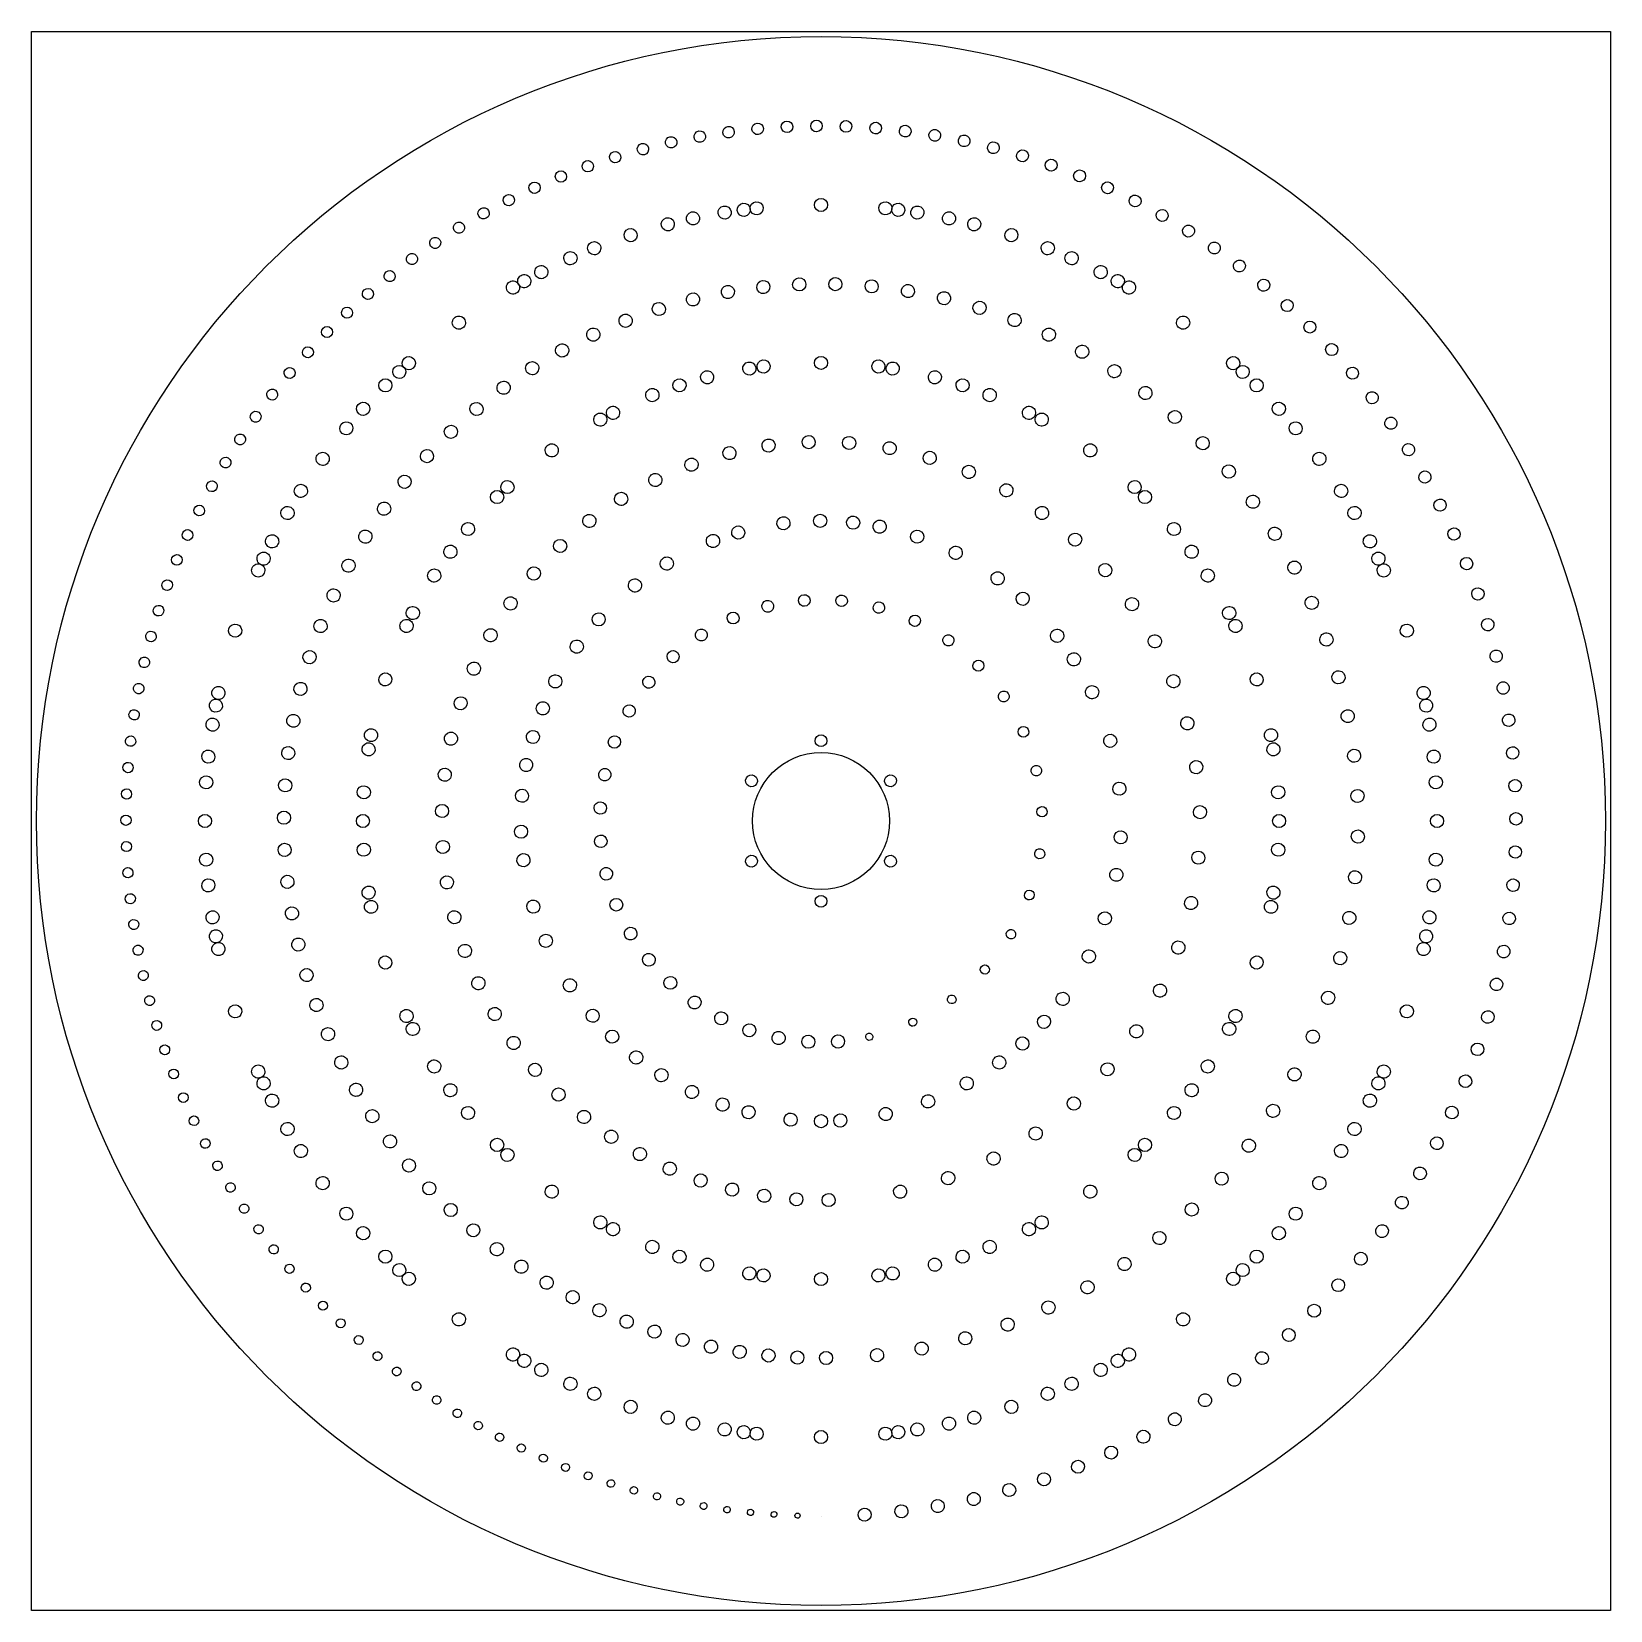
# Model space of a CAD drawing. Header units: millimetres. Extents: x 0 to 600, y 0 to 600.
import ezdxf

# ---------------------------------------------------------------- set-up
doc = ezdxf.new("R2010")
doc.units = ezdxf.units.MM
doc.layers.get('0').update_dxf_attribs({"linetype": 'CONTINUOUS'})

msp = doc.modelspace()

# ---------------------------------------------------------------- linework, layer by layer
at = {"color": 254}
for p, q in [((0, 599.719), (599.719, 599.719)), ((0, 0), (0, 599.719)), ((599.719, 599.719), (599.719, 0)), ((599.719, 0), (0, 0))]:
    msp.add_line(p, q, dxfattribs=at)
at = {"color": 5}
for p, q in [((295.935, 563.841), (295.935, 563.841)), ((307.16, 563.771), (307.16, 563.771)), ((251.651, 559.431), (251.651, 559.431)), ((262.591, 561.227), (262.591, 561.227)), ((273.631, 562.564), (273.631, 562.564)), ((284.752, 563.439), (284.752, 563.439)), ((318.407, 563.217), (318.407, 563.217)), ((329.653, 562.183), (329.653, 562.183)), ((340.882, 560.663), (340.882, 560.663)), ((352.072, 558.655), (352.072, 558.655)), ((230.145, 554.5), (230.145, 554.5)), ((240.832, 557.184), (240.832, 557.184)), ((363.199, 556.161), (363.199, 556.161)), ((374.241, 553.177), (374.241, 553.177)), ((209.249, 547.836), (209.249, 547.836)), ((219.615, 551.378), (219.615, 551.378)), ((385.18, 549.705), (385.18, 549.705)), ((395.993, 545.747), (395.993, 545.747)), ((199.076, 543.877), (199.076, 543.877)), ((406.654, 541.309), (406.654, 541.309)), ((179.352, 534.762), (179.352, 534.762)), ((189.107, 539.514), (189.107, 539.514)), ((297.36, 533.862), (297.36, 533.862)), ((297.36, 533.862), (297.36, 533.862)), ((297.36, 533.862), (297.36, 533.862)), ((417.146, 536.388), (417.146, 536.388)), ((169.827, 529.625), (169.827, 529.625)), ((248.765, 528.228), (248.765, 528.228)), ((260.787, 530.588), (260.787, 530.588)), ((268.05, 531.703), (268.05, 531.703)), ((272.916, 532.317), (272.916, 532.317)), ((321.835, 532.839), (321.835, 532.839)), ((326.708, 532.328), (326.708, 532.328)), ((333.997, 531.372), (333.997, 531.372)), ((346.068, 529.269), (346.068, 529.269)), ((427.443, 530.998), (427.443, 530.998)), ((160.552, 524.122), (160.552, 524.122)), ((239.247, 525.889), (239.247, 525.889)), ((355.632, 527.131), (355.632, 527.131)), ((369.792, 523.18), (369.792, 523.18)), ((369.792, 523.18), (369.792, 523.18)), ((437.529, 525.138), (437.529, 525.138)), ((151.536, 518.262), (151.536, 518.262)), ((211.395, 516.509), (211.395, 516.509)), ((225.174, 521.635), (225.174, 521.635)), ((225.174, 521.635), (225.174, 521.635)), ((383.678, 518.35), (383.678, 518.35)), ((447.375, 518.816), (447.375, 518.816)), ((142.791, 512.06), (142.791, 512.06)), ((202.399, 512.614), (202.399, 512.614)), ((392.755, 514.646), (392.755, 514.646)), ((456.96, 512.043), (456.96, 512.043)), ((134.327, 505.531), (134.327, 505.531)), ((191.4, 507.22), (191.4, 507.22)), ((302.839, 503.855), (302.839, 503.855)), ((403.867, 509.492), (403.867, 509.492)), ((410.4, 506.12), (410.4, 506.12)), ((466.266, 504.825), (466.266, 504.825)), ((126.161, 498.68), (126.161, 498.68)), ((180.697, 501.262), (180.697, 501.262)), ((184.94, 503.714), (184.94, 503.714)), ((262.033, 500.338), (262.033, 500.338)), ((275.477, 502.416), (275.477, 502.416)), ((289.097, 503.594), (289.097, 503.594)), ((316.629, 503.185), (316.629, 503.185)), ((330.412, 501.576), (330.412, 501.576)), ((344.121, 499.018), (344.121, 499.018)), ((414.697, 503.76), (414.697, 503.76)), ((235.893, 493.589), (235.893, 493.589)), ((248.817, 497.388), (248.817, 497.388)), ((357.692, 495.508), (357.692, 495.508)), ((475.273, 497.173), (475.273, 497.173)), ((118.3, 491.529), (118.3, 491.529)), ((160.295, 487.701), (160.295, 487.701)), ((160.295, 487.701), (160.295, 487.701)), ((160.295, 487.701), (160.295, 487.701)), ((223.304, 488.968), (223.304, 488.968)), ((371.055, 491.049), (371.055, 491.049)), ((435.381, 490.64), (435.381, 490.64)), ((435.381, 490.64), (435.381, 490.64)), ((435.381, 490.64), (435.381, 490.64)), ((483.955, 489.098), (483.955, 489.098)), ((110.758, 484.092), (110.758, 484.092)), ((211.106, 483.56), (211.106, 483.56)), ((384.147, 485.652), (384.147, 485.652)), ((492.291, 480.617), (492.291, 480.617)), ((103.54, 476.377), (103.54, 476.377)), ((199.34, 477.393), (199.34, 477.393)), ((297.36, 473.862), (297.36, 473.862)), ((297.36, 473.862), (297.36, 473.862)), ((396.893, 479.323), (396.893, 479.323)), ((454.579, 475.432), (454.579, 475.432)), ((96.6541, 468.408), (96.6541, 468.408)), ((137.855, 468.729), (137.855, 468.729)), ((141.425, 472.084), (141.425, 472.084)), ((188.055, 470.514), (188.055, 470.514)), ((270.171, 471.329), (270.171, 471.329)), ((275.572, 472.175), (275.572, 472.175)), ((319.189, 472.803), (319.189, 472.803)), ((324.612, 472.108), (324.612, 472.108)), ((340.713, 469.015), (340.713, 469.015)), ((409.233, 472.084), (409.233, 472.084)), ((458.223, 472.151), (458.223, 472.151)), ((500.264, 471.734), (500.264, 471.734)), ((132.631, 463.557), (132.631, 463.557)), ((177.292, 462.954), (177.292, 462.954)), ((243.713, 464.573), (243.713, 464.573)), ((254.169, 467.773), (254.169, 467.773)), ((351.254, 466.118), (351.254, 466.118)), ((361.59, 462.562), (361.59, 462.562)), ((421.09, 463.952), (421.09, 463.952)), ((463.557, 467.092), (463.557, 467.092)), ((507.848, 462.47), (507.848, 462.47)), ((90.1139, 460.192), (90.1139, 460.192)), ((233.482, 460.721), (233.482, 460.721)), ((376.629, 456.032), (376.629, 456.032)), ((472.084, 458.297), (472.084, 458.297)), ((83.9227, 451.75), (83.9227, 451.75)), ((124.291, 454.579), (124.291, 454.579)), ((167.083, 454.755), (167.083, 454.755)), ((213.847, 451.136), (213.847, 451.136)), ((218.638, 453.76), (218.638, 453.76)), ((381.494, 453.542), (381.494, 453.542)), ((432.403, 454.956), (432.403, 454.956)), ((478.568, 450.945), (478.568, 450.945)), ((515.031, 452.84), (515.031, 452.84)), ((117.968, 447.093), (117.968, 447.093)), ((157.466, 445.961), (157.466, 445.961)), ((443.107, 445.128), (443.107, 445.128)), ((78.0838, 443.092), (78.0838, 443.092)), ((195.563, 439.159), (195.563, 439.159)), ((195.563, 439.159), (195.563, 439.159)), ((262.636, 438.99), (262.636, 438.99)), ((277.471, 442.133), (277.471, 442.133)), ((292.672, 443.703), (292.672, 443.703)), ((308.074, 443.65), (308.074, 443.65)), ((323.501, 441.928), (323.501, 441.928)), ((338.773, 438.527), (338.773, 438.527)), ((400.114, 442.101), (400.114, 442.101)), ((400.114, 442.101), (400.114, 442.101)), ((487.701, 439.427), (487.701, 439.427)), ((487.701, 439.427), (487.701, 439.427)), ((521.79, 442.86), (521.79, 442.86)), ((72.6087, 434.238), (72.6087, 434.238)), ((109.083, 435.381), (109.083, 435.381)), ((109.083, 435.381), (109.083, 435.381)), ((148.467, 436.619), (148.467, 436.619)), ((248.324, 434.347), (248.324, 434.347)), ((353.702, 433.44), (353.702, 433.44)), ((453.132, 434.509), (453.132, 434.509)), ((528.108, 432.544), (528.108, 432.544)), ((140.12, 426.769), (140.12, 426.769)), ((234.674, 428.286), (234.674, 428.286)), ((368.099, 426.692), (368.099, 426.692)), ((417.149, 428.413), (417.149, 428.413)), ((496.094, 427.355), (496.094, 427.355)), ((67.5047, 425.203), (67.5047, 425.203)), ((100.947, 423.132), (100.947, 423.132)), ((175.055, 421.128), (175.055, 421.128)), ((178.929, 424.991), (178.929, 424.991)), ((221.82, 420.906), (221.82, 420.906)), ((421.128, 424.667), (421.128, 424.667)), ((462.421, 423.136), (462.421, 423.136)), ((533.964, 421.915), (533.964, 421.915)), ((62.7697, 415.999), (62.7697, 415.999)), ((95.9626, 414.697), (95.9626, 414.697)), ((132.447, 416.458), (132.447, 416.458)), ((297.05, 413.854), (297.05, 413.854)), ((381.769, 418.324), (381.769, 418.324)), ((501.262, 419.026), (501.262, 419.026)), ((164.197, 408.848), (164.197, 408.848)), ((209.882, 412.313), (209.882, 412.313)), ((266.008, 408.746), (266.008, 408.746)), ((283.111, 412.651), (283.111, 412.651)), ((309.581, 413.473), (309.581, 413.473)), ((319.687, 412.15), (319.687, 412.15)), ((334.006, 408.658), (334.006, 408.658)), ((394.525, 408.4), (394.525, 408.4)), ((432.336, 412.701), (432.336, 412.701)), ((470.909, 411.06), (470.909, 411.06)), ((507.22, 408.323), (507.22, 408.323)), ((539.341, 410.993), (539.341, 410.993)), ((58.4122, 406.643), (58.4122, 406.643)), ((90.23, 403.867), (90.23, 403.867)), ((125.469, 405.737), (125.469, 405.737)), ((198.956, 402.625), (198.956, 402.625)), ((256.508, 405.328), (256.508, 405.328)), ((348.798, 402.855), (348.798, 402.855)), ((439.159, 404.16), (439.159, 404.16)), ((54.434, 397.154), (54.434, 397.154)), ((87.0659, 397.231), (87.0659, 397.231)), ((157.621, 400.114), (157.621, 400.114)), ((239.145, 396.378), (239.145, 396.378)), ((406.181, 397.013), (406.181, 397.013)), ((478.54, 398.332), (478.54, 398.332)), ((510.526, 401.754), (510.526, 401.754)), ((512.614, 397.323), (512.614, 397.323)), ((544.227, 399.792), (544.227, 399.792)), ((85.0759, 392.755), (85.0759, 392.755)), ((119.203, 394.652), (119.203, 394.652)), ((151.61, 390.984), (151.61, 390.984)), ((189.139, 391.964), (189.139, 391.964)), ((364.938, 393.495), (364.938, 393.495)), ((445.435, 395.206), (445.435, 395.206)), ((50.8385, 387.544), (50.8385, 387.544)), ((227.241, 387.773), (227.241, 387.773)), ((374.636, 385.949), (374.636, 385.949)), ((416.553, 384.27), (416.553, 384.27)), ((485.256, 385.011), (485.256, 385.011)), ((548.605, 388.341), (548.605, 388.341)), ((47.6292, 377.829), (47.6292, 377.829)), ((113.665, 383.251), (113.665, 383.251)), ((180.502, 380.457), (180.502, 380.457)), ((277.46, 380.848), (277.46, 380.848)), ((291.274, 383.452), (291.274, 383.452)), ((305.501, 383.699), (305.501, 383.699)), ((319.741, 381.504), (319.741, 381.504)), ((453.76, 381.085), (453.76, 381.085)), ((143.69, 376.629), (143.69, 376.629)), ((213.731, 374.586), (213.731, 374.586)), ((264.428, 376.054), (264.428, 376.054)), ((333.565, 376.834), (333.565, 376.834)), ((388.027, 372.173), (388.027, 372.173)), ((456.237, 376.209), (456.237, 376.209)), ((521.635, 374.548), (521.635, 374.548)), ((521.635, 374.548), (521.635, 374.548)), ((521.635, 374.548), (521.635, 374.548)), ((552.457, 376.657), (552.457, 376.657)), ((44.807, 368.025), (44.807, 368.025)), ((76.5418, 369.792), (76.5418, 369.792)), ((76.5418, 369.792), (76.5418, 369.792)), ((76.5418, 369.792), (76.5418, 369.792)), ((108.868, 371.581), (108.868, 371.581)), ((141.358, 371.683), (141.358, 371.683)), ((173.105, 368.236), (173.105, 368.236)), ((252.501, 369.274), (252.501, 369.274)), ((346.53, 369.736), (346.53, 369.736)), ((425.475, 370.311), (425.475, 370.311)), ((491.01, 371.161), (491.01, 371.161)), ((205.633, 364.077), (205.633, 364.077)), ((241.956, 360.754), (241.956, 360.754)), ((358.193, 360.341), (358.193, 360.341)), ((394.571, 363.361), (394.571, 363.361)), ((555.77, 364.765), (555.77, 364.765)), ((42.3693, 358.147), (42.3693, 358.147)), ((104.818, 359.692), (104.818, 359.692)), ((166.998, 355.441), (166.998, 355.441)), ((432.791, 355.286), (432.791, 355.286)), ((464.573, 356.009), (464.573, 356.009)), ((464.573, 356.009), (464.573, 356.009)), ((495.755, 356.845), (495.755, 356.845)), ((40.3186, 348.212), (40.3186, 348.212)), ((133.604, 351.254), (133.604, 351.254)), ((133.604, 351.254), (133.604, 351.254)), ((197.782, 350.675), (197.782, 350.675)), ((233.014, 350.777), (233.014, 350.777)), ((368.117, 348.865), (368.117, 348.865)), ((401.757, 351.039), (401.757, 351.039)), ((528.228, 350.957), (528.228, 350.957)), ((558.532, 352.694), (558.532, 352.694)), ((70.4536, 346.068), (70.4536, 346.068)), ((101.519, 347.631), (101.519, 347.631)), ((162.203, 342.205), (162.203, 342.205)), ((499.449, 342.138), (499.449, 342.138)), ((529.248, 346.163), (529.248, 346.163)), ((38.6567, 338.233), (38.6567, 338.233)), ((69.5357, 341.252), (69.5357, 341.252)), ((193.259, 340.335), (193.259, 340.335)), ((225.841, 339.641), (225.841, 339.641)), ((438.355, 339.379), (438.355, 339.379)), ((530.588, 338.935), (530.588, 338.935)), ((560.733, 340.458), (560.733, 340.458)), ((68.3507, 333.997), (68.3507, 333.997)), ((98.9722, 335.446), (98.9722, 335.446)), ((128.475, 330.01), (128.475, 330.01)), ((297.611, 330.363), (297.611, 330.363)), ((375.902, 335.607), (375.902, 335.607)), ((409.053, 332.719), (409.053, 332.719)), ((470.309, 334.92), (470.309, 334.92)), ((37.3835, 328.228), (37.3835, 328.228)), ((127.613, 324.612), (127.613, 324.612)), ((158.746, 328.658), (158.746, 328.658)), ((189.717, 329.361), (189.717, 329.361)), ((220.561, 327.66), (220.561, 327.66)), ((471.329, 329.551), (471.329, 329.551)), ((502.049, 327.117), (502.049, 327.117)), ((532.317, 326.806), (532.317, 326.806)), ((562.36, 328.09), (562.36, 328.09)), ((36.4917, 318.21), (36.4917, 318.21)), ((66.8831, 321.835), (66.8831, 321.835)), ((97.1832, 323.183), (97.1832, 323.183)), ((187.399, 318.685), (187.399, 318.685)), ((381.198, 320.947), (381.198, 320.947)), ((442.048, 322.785), (442.048, 322.785)), ((66.1666, 312.059), (66.1666, 312.059)), ((156.629, 314.942), (156.629, 314.942)), ((217.23, 315.151), (217.23, 315.151)), ((272.324, 313.16), (272.324, 313.16)), ((325.148, 317.059), (325.148, 317.059)), ((412.926, 314.632), (412.926, 314.632)), ((473.361, 313.28), (473.361, 313.28)), ((503.523, 311.86), (503.523, 311.86)), ((533.241, 317.048), (533.241, 317.048)), ((563.4, 315.62), (563.4, 315.62)), ((35.9876, 308.19), (35.9876, 308.19)), ((96.1429, 310.89), (96.1429, 310.89)), ((126.048, 308.292), (126.048, 308.292)), ((186.054, 306.953), (186.054, 306.953)), ((155.847, 301.184), (155.847, 301.184)), ((215.868, 302.419), (215.868, 302.419)), ((325.86, 299.861), (325.86, 299.861)), ((383.706, 305.343), (383.706, 305.343)), ((443.763, 305.725), (443.763, 305.725)), ((473.862, 302.362), (473.862, 302.362)), ((533.862, 302.362), (533.862, 302.362)), ((533.862, 302.362), (533.862, 302.362)), ((563.852, 303.068), (563.852, 303.068)), ((597.863, 299.863), (597.863, 299.863)), ((35.8592, 298.19), (35.8592, 298.19)), ((65.8604, 297.36), (65.8604, 297.36)), ((65.8604, 297.36), (65.8604, 297.36)), ((95.8494, 298.608), (95.8494, 298.608)), ((125.861, 297.36), (125.861, 297.36)), ((413.83, 296.15), (413.83, 296.15)), ((503.848, 296.446), (503.848, 296.446)), ((36.11, 288.219), (36.11, 288.219)), ((186.023, 293.289), (186.023, 293.289)), ((216.436, 289.771), (216.436, 289.771)), ((383.219, 289.328), (383.219, 289.328)), ((443.428, 288.432), (443.428, 288.432)), ((473.675, 291.43), (473.675, 291.43)), ((563.704, 290.463), (563.704, 290.463)), ((66.4806, 282.674), (66.4806, 282.674)), ((96.2903, 286.388), (96.2903, 286.388)), ((126.362, 286.442), (126.362, 286.442)), ((156.369, 287.507), (156.369, 287.507)), ((187.162, 282.505), (187.162, 282.505)), ((274.574, 282.663), (274.574, 282.663)), ((327.399, 286.562), (327.399, 286.562)), ((412.461, 281.877), (412.461, 281.877)), ((533.555, 287.663), (533.555, 287.663)), ((36.7386, 278.292), (36.7386, 278.292)), ((218.86, 277.484), (218.86, 277.484)), ((503.001, 280.97), (503.001, 280.97)), ((532.839, 277.887), (532.839, 277.887)), ((562.952, 277.837), (562.952, 277.837)), ((67.4053, 272.916), (67.4053, 272.916)), ((97.4591, 274.267), (97.4591, 274.267)), ((128.393, 270.171), (128.393, 270.171)), ((158.175, 274.034), (158.175, 274.034)), ((379.631, 273.47), (379.631, 273.47)), ((440.993, 271.152), (440.993, 271.152)), ((472.108, 275.11), (472.108, 275.11)), ((37.7335, 268.425), (37.7335, 268.425)), ((129.413, 264.802), (129.413, 264.802)), ((191.312, 264.947), (191.312, 264.947)), ((223.03, 265.822), (223.03, 265.822)), ((302.111, 269.36), (302.111, 269.36)), ((408.503, 265.225), (408.503, 265.225)), ((471.248, 269.712), (471.248, 269.712)), ((500.966, 265.515), (500.966, 265.515)), ((531.372, 265.726), (531.372, 265.726)), ((561.59, 265.219), (561.59, 265.219)), ((39.0948, 258.625), (39.0948, 258.625)), ((69.1335, 260.787), (69.1335, 260.787)), ((99.3345, 262.29), (99.3345, 262.29)), ((161.212, 260.883), (161.212, 260.883)), ((372.936, 258.396), (372.936, 258.396)), ((530.186, 258.47), (530.186, 258.47)), ((70.4744, 253.559), (70.4744, 253.559)), ((196.339, 252.06), (196.339, 252.06)), ((228.797, 255.006), (228.797, 255.006)), ((436.436, 254.145), (436.436, 254.145)), ((529.269, 253.654), (529.269, 253.654)), ((559.615, 252.634), (559.615, 252.634)), ((40.816, 248.912), (40.816, 248.912)), ((71.4939, 248.765), (71.4939, 248.765)), ((101.907, 250.497), (101.907, 250.497)), ((165.439, 248.161), (165.439, 248.161)), ((402.721, 250.644), (402.721, 250.644)), ((466.118, 248.468), (466.118, 248.468)), ((466.118, 248.468), (466.118, 248.468)), ((497.734, 250.176), (497.734, 250.176)), ((135.15, 243.713), (135.15, 243.713)), ((135.15, 243.713), (135.15, 243.713)), ((235.995, 245.244), (235.995, 245.244)), ((363.262, 244.729), (363.262, 244.729)), ((557.022, 240.115), (557.022, 240.115)), ((42.8942, 239.299), (42.8942, 239.299)), ((105.155, 238.93), (105.155, 238.93)), ((170.79, 235.966), (170.79, 235.966)), ((205.842, 235.341), (205.842, 235.341)), ((244.423, 236.707), (244.423, 236.707)), ((393.164, 234.312), (393.164, 234.312)), ((429.768, 237.677), (429.768, 237.677)), ((493.307, 235.045), (493.307, 235.045)), ((45.321, 229.796), (45.321, 229.796)), ((253.88, 229.52), (253.88, 229.52)), ((350.862, 233.094), (350.862, 233.094)), ((458.364, 228.039), (458.364, 228.039)), ((523.18, 229.93), (523.18, 229.93)), ((523.18, 229.93), (523.18, 229.93)), ((523.18, 229.93), (523.18, 229.93)), ((78.0881, 225.174), (78.0881, 225.174)), ((78.0881, 225.174), (78.0881, 225.174)), ((78.0881, 225.174), (78.0881, 225.174)), ((109.065, 227.619), (109.065, 227.619)), ((143.485, 223.512), (143.485, 223.512)), ((177.194, 224.394), (177.194, 224.394)), ((214.749, 223.978), (214.749, 223.978)), ((264.142, 223.792), (264.142, 223.792)), ((336.12, 224.075), (336.12, 224.075)), ((386.256, 225.443), (386.256, 225.443)), ((421.037, 222.021), (421.037, 222.021)), ((456.032, 223.093), (456.032, 223.093)), ((553.815, 227.693), (553.815, 227.693)), ((48.0935, 220.412), (48.0935, 220.412)), ((113.608, 216.601), (113.608, 216.601)), ((145.962, 218.638), (145.962, 218.638)), ((222.345, 216.232), (222.345, 216.232)), ((274.995, 219.59), (274.995, 219.59)), ((286.202, 216.94), (286.202, 216.94)), ((308.839, 216.305), (308.839, 216.305)), ((319.533, 218.186), (319.533, 218.186)), ((378.224, 217.026), (378.224, 217.026)), ((487.691, 220.222), (487.691, 220.222)), ((51.1983, 211.165), (51.1983, 211.165)), ((184.58, 213.533), (184.58, 213.533)), ((297.554, 215.854), (297.554, 215.854)), ((549.998, 215.398), (549.998, 215.398)), ((118.762, 205.916), (118.762, 205.916)), ((154.288, 204.516), (154.288, 204.516)), ((231.63, 208.503), (231.63, 208.503)), ((369.574, 209.627), (369.574, 209.627)), ((410.319, 207.444), (410.319, 207.444)), ((448.112, 208.738), (448.112, 208.738)), ((480.896, 205.796), (480.896, 205.796)), ((514.646, 206.968), (514.646, 206.968)), ((54.6379, 202.064), (54.6379, 202.064)), ((87.1086, 202.399), (87.1086, 202.399)), ((89.1963, 197.969), (89.1963, 197.969)), ((192.87, 203.451), (192.87, 203.451)), ((241.37, 201.976), (241.37, 201.976)), ((357.41, 201.422), (357.41, 201.422)), ((442.101, 199.609), (442.101, 199.609)), ((512.657, 202.49), (512.657, 202.49)), ((545.564, 203.261), (545.564, 203.261)), ((58.3957, 193.118), (58.3957, 193.118)), ((124.503, 195.591), (124.503, 195.591)), ((160.564, 195.563), (160.564, 195.563)), ((201.972, 194.218), (201.972, 194.218)), ((253.097, 195.862), (253.097, 195.862)), ((342.872, 194.256), (342.872, 194.256)), ((397.739, 194.211), (397.739, 194.211)), ((509.492, 195.855), (509.492, 195.855)), ((92.5022, 191.4), (92.5022, 191.4)), ((167.386, 187.022), (167.386, 187.022)), ((264.873, 191.336), (264.873, 191.336)), ((274.775, 188.627), (274.775, 188.627)), ((290.791, 186.196), (290.791, 186.196)), ((309.7, 186.26), (309.7, 186.26)), ((326.862, 189.075), (326.862, 189.075)), ((435.525, 190.874), (435.525, 190.874)), ((472.948, 191.866), (472.948, 191.866)), ((540.526, 191.312), (540.526, 191.312)), ((62.4692, 184.34), (62.4692, 184.34)), ((98.461, 180.697), (98.461, 180.697)), ((130.806, 185.66), (130.806, 185.66)), ((211.8, 185.896), (211.8, 185.896)), ((302.362, 185.862), (302.362, 185.862)), ((383.445, 182.576), (383.445, 182.576)), ((503.76, 185.025), (503.76, 185.025)), ((66.8514, 175.744), (66.8514, 175.744)), ((137.64, 176.145), (137.64, 176.145)), ((178.594, 175.055), (178.594, 175.055)), ((222.264, 178.53), (222.264, 178.53)), ((420.793, 174.731), (420.793, 174.731)), ((424.667, 178.594), (424.667, 178.594)), ((463.878, 178.53), (463.878, 178.53)), ((498.775, 176.59), (498.775, 176.59)), ((534.882, 179.582), (534.882, 179.582)), ((103.628, 172.368), (103.628, 172.368)), ((182.573, 171.31), (182.573, 171.31)), ((233.263, 172.163), (233.263, 172.163)), ((367.626, 172.78), (367.626, 172.78)), ((528.645, 168.106), (528.645, 168.106)), ((71.5299, 167.332), (71.5299, 167.332)), ((144.974, 167.076), (144.974, 167.076)), ((244.712, 166.818), (244.712, 166.818)), ((256.501, 162.522), (256.501, 162.522)), ((350.512, 165.039), (350.512, 165.039)), ((453.718, 165.88), (453.718, 165.88)), ((490.64, 164.342), (490.64, 164.342)), ((490.64, 164.342), (490.64, 164.342)), ((76.4963, 159.121), (76.4963, 159.121)), ((112.021, 160.295), (112.021, 160.295)), ((112.021, 160.295), (112.021, 160.295)), ((152.785, 158.474), (152.785, 158.474)), ((199.609, 157.621), (199.609, 157.621)), ((199.609, 157.621), (199.609, 157.621)), ((268.545, 159.286), (268.545, 159.286)), ((280.744, 157.113), (280.744, 157.113)), ((293.009, 156.002), (293.009, 156.002)), ((305.248, 155.942), (305.248, 155.942)), ((332.359, 159.555), (332.359, 159.555)), ((404.16, 160.564), (404.16, 160.564)), ((404.16, 160.564), (404.16, 160.564)), ((521.822, 156.912), (521.822, 156.912)), ((81.7453, 151.116), (81.7453, 151.116)), ((161.032, 150.364), (161.032, 150.364)), ((442.517, 154.012), (442.517, 154.012)), ((481.753, 152.629), (481.753, 152.629)), ((121.154, 148.777), (121.154, 148.777)), ((218.229, 146.181), (218.229, 146.181)), ((381.085, 145.962), (381.085, 145.962)), ((385.875, 148.587), (385.875, 148.587)), ((475.432, 145.143), (475.432, 145.143)), ((514.424, 146.029), (514.424, 146.029)), ((87.267, 143.327), (87.267, 143.327)), ((127.638, 141.425), (127.638, 141.425)), ((169.693, 142.769), (169.693, 142.769)), ((223.093, 143.69), (223.093, 143.69)), ((366.24, 139.001), (366.24, 139.001)), ((430.329, 143.015), (430.329, 143.015)), ((93.0494, 135.763), (93.0494, 135.763)), ((136.165, 132.631), (136.165, 132.631)), ((178.727, 135.7), (178.727, 135.7)), ((238.132, 137.16), (238.132, 137.16)), ((248.468, 133.604), (248.468, 133.604)), ((345.553, 131.95), (345.553, 131.95)), ((356.009, 135.15), (356.009, 135.15)), ((417.216, 132.979), (417.216, 132.979)), ((467.092, 136.165), (467.092, 136.165)), ((506.465, 135.491), (506.465, 135.491)), ((99.085, 128.436), (99.085, 128.436)), ((141.5, 127.572), (141.5, 127.572)), ((188.108, 129.177), (188.108, 129.177)), ((259.009, 130.708), (259.009, 130.708)), ((275.11, 127.613), (275.11, 127.613)), ((280.533, 126.919), (280.533, 126.919)), ((324.151, 127.547), (324.151, 127.547)), ((329.551, 128.393), (329.551, 128.393)), ((458.297, 127.638), (458.297, 127.638)), ((461.867, 130.993), (461.867, 130.993)), ((105.361, 121.345), (105.361, 121.345)), ((145.143, 124.291), (145.143, 124.291)), ((197.799, 123.212), (197.799, 123.212)), ((302.362, 125.861), (302.362, 125.861)), ((302.362, 125.861), (302.362, 125.861)), ((403.253, 123.983), (403.253, 123.983)), ((497.953, 125.331), (497.953, 125.331)), ((111.869, 114.501), (111.869, 114.501)), ((207.765, 117.817), (207.765, 117.817)), ((388.511, 116.114), (388.511, 116.114)), ((488.911, 115.573), (488.911, 115.573)), ((164.342, 109.083), (164.342, 109.083)), ((164.342, 109.083), (164.342, 109.083)), ((164.342, 109.083), (164.342, 109.083)), ((217.971, 113.002), (217.971, 113.002)), ((228.388, 108.775), (228.388, 108.775)), ((373.084, 109.438), (373.084, 109.438)), ((439.427, 112.021), (439.427, 112.021)), ((439.427, 112.021), (439.427, 112.021)), ((439.427, 112.021), (439.427, 112.021)), ((118.601, 107.914), (118.601, 107.914)), ((238.975, 105.142), (238.975, 105.142)), ((249.706, 102.108), (249.706, 102.108)), ((357.057, 104.027), (357.057, 104.027)), ((479.351, 106.25), (479.351, 106.25)), ((125.543, 101.589), (125.543, 101.589)), ((185.025, 95.9626), (185.025, 95.9626)), ((260.54, 99.6707), (260.54, 99.6707)), ((271.449, 97.8323), (271.449, 97.8323)), ((282.394, 96.5937), (282.394, 96.5937)), ((323.631, 97.2358), (323.631, 97.2358)), ((340.537, 99.9423), (340.537, 99.9423)), ((414.782, 96.0078), (414.782, 96.0078)), ((419.026, 98.461), (419.026, 98.461)), ((469.293, 97.3875), (469.293, 97.3875)), ((132.687, 95.5283), (132.687, 95.5283)), ((189.322, 93.6018), (189.322, 93.6018)), ((195.855, 90.23), (195.855, 90.23)), ((293.353, 95.9485), (293.353, 95.9485)), ((304.282, 95.8921), (304.282, 95.8921)), ((408.323, 92.5022), (408.323, 92.5022)), ((140.025, 89.7393), (140.025, 89.7393)), ((147.538, 84.2299), (147.538, 84.2299)), ((206.968, 85.0759), (206.968, 85.0759)), ((397.323, 87.1086), (397.323, 87.1086)), ((458.759, 89.0199), (458.759, 89.0199)), ((155.222, 79.0042), (155.222, 79.0042)), ((216.045, 81.3717), (216.045, 81.3717)), ((374.548, 78.0881), (374.548, 78.0881)), ((374.548, 78.0881), (374.548, 78.0881)), ((388.327, 83.2129), (388.327, 83.2129)), ((447.77, 81.1706), (447.77, 81.1706)), ((163.064, 74.0625), (163.064, 74.0625)), ((229.93, 76.5418), (229.93, 76.5418)), ((229.93, 76.5418), (229.93, 76.5418)), ((244.09, 72.5911), (244.09, 72.5911)), ((360.475, 73.8325), (360.475, 73.8325)), ((436.351, 73.8685), (436.351, 73.8685)), ((171.052, 69.4133), (171.052, 69.4133)), ((253.654, 70.4536), (253.654, 70.4536)), ((265.726, 68.3507), (265.726, 68.3507)), ((273.014, 67.3943), (273.014, 67.3943)), ((277.887, 66.8831), (277.887, 66.8831)), ((326.806, 67.4053), (326.806, 67.4053)), ((331.668, 68.0187), (331.668, 68.0187)), ((338.935, 69.1335), (338.935, 69.1335)), ((350.957, 71.4939), (350.957, 71.4939)), ((424.526, 67.1368), (424.526, 67.1368)), ((179.175, 65.0558), (179.175, 65.0558)), ((187.424, 60.9946), (187.424, 60.9946)), ((302.362, 65.8604), (302.362, 65.8604)), ((302.362, 65.8604), (302.362, 65.8604)), ((302.362, 65.8604), (302.362, 65.8604)), ((412.323, 60.9988), (412.323, 60.9988)), ((195.787, 57.234), (195.787, 57.234)), ((399.771, 55.4852), (399.771, 55.4852)), ((204.251, 53.7778), (204.251, 53.7778)), ((212.806, 50.6236), (212.806, 50.6236)), ((386.902, 50.6099), (386.902, 50.6099)), ((221.442, 47.7739), (221.442, 47.7739)), ((230.145, 45.23), (230.145, 45.23)), ((238.905, 42.9891), (238.905, 42.9891)), ((360.331, 42.8667), (360.331, 42.8667)), ((373.743, 46.3973), (373.743, 46.3973)), ((247.711, 41.0602), (247.711, 41.0602)), ((256.551, 39.4339), (256.551, 39.4339)), ((265.405, 38.118), (265.405, 38.118)), ((274.271, 37.1023), (274.271, 37.1023)), ((283.118, 36.3883), (283.118, 36.3883)), ((318.918, 36.5372), (318.918, 36.5372)), ((332.882, 37.9236), (332.882, 37.9236)), ((346.699, 40.036), (346.699, 40.036)), ((291.919, 35.9791), (291.919, 35.9791)), ((299.861, 35.8592), (299.861, 35.8592)), ((299.861, 35.8592), (299.861, 35.8592)), ((299.861, 35.8592), (299.861, 35.8592)), ((299.861, 35.8592), (299.861, 35.8592))]:
    msp.add_line(p, q, dxfattribs=at)
for points in [[(1.8631, 299.863), (1.8631, 464.443), (135.281, 597.863), (299.863, 597.863)], [(299.863, 597.863), (464.443, 597.863), (597.863, 464.443), (597.863, 299.863)], [(264.47, 563.686), (265.669, 563.848), (266.77, 563.009), (266.933, 561.809)], [(273.631, 562.564), (273.518, 563.771), (274.411, 564.84), (275.619, 564.949)], [(275.619, 564.949), (276.824, 565.062), (277.894, 564.173), (278.003, 562.963)], [(284.752, 563.439), (284.692, 564.653), (285.63, 565.683), (286.844, 565.743)], [(286.844, 565.743), (288.057, 565.803), (289.088, 564.868), (289.147, 563.654)], [(295.935, 563.841), (295.928, 565.058), (296.908, 566.053), (298.125, 566.06)], [(298.154, 561.65), (296.937, 561.643), (295.942, 562.624), (295.935, 563.841)], [(298.125, 566.06), (299.346, 566.071), (300.338, 565.086), (300.348, 563.869)], [(300.348, 563.869), (300.354, 562.652), (299.375, 561.657), (298.154, 561.65)], [(309.291, 561.481), (308.07, 561.523), (307.114, 562.55), (307.16, 563.771)], [(307.16, 563.771), (307.202, 564.991), (308.229, 565.944), (309.45, 565.901)], [(309.45, 565.901), (310.671, 565.856), (311.623, 564.829), (311.58, 563.612)], [(318.407, 563.217), (318.502, 564.437), (319.571, 565.351), (320.791, 565.252)], [(320.791, 565.252), (322.009, 565.157), (322.923, 564.092), (322.828, 562.871)], [(329.653, 562.183), (329.802, 563.404), (330.91, 564.268), (332.129, 564.12)], [(332.129, 564.12), (333.347, 563.972), (334.214, 562.864), (334.067, 561.647)], [(240.832, 557.184), (240.57, 558.363), (241.314, 559.523), (242.489, 559.784)], [(242.489, 559.784), (243.663, 560.042), (244.824, 559.301), (245.085, 558.126)], [(245.085, 558.126), (245.343, 556.951), (244.602, 555.787), (243.428, 555.53)], [(251.651, 559.431), (251.442, 560.62), (252.232, 561.753), (253.421, 561.964)], [(254.183, 557.661), (252.994, 557.452), (251.863, 558.243), (251.651, 559.431)], [(253.421, 561.964), (254.61, 562.173), (255.743, 561.382), (255.954, 560.193)], [(255.954, 560.193), (256.162, 559.005), (255.373, 557.872), (254.183, 557.661)], [(262.591, 561.227), (262.431, 562.427), (263.271, 563.527), (264.47, 563.686)], [(265.052, 559.347), (263.853, 559.188), (262.752, 560.028), (262.591, 561.227)], [(266.933, 561.809), (267.091, 560.61), (266.252, 559.509), (265.052, 559.347)], [(276.017, 560.578), (274.81, 560.469), (273.742, 561.358), (273.631, 562.564)], [(278.003, 562.963), (278.113, 561.756), (277.223, 560.687), (276.017, 560.578)], [(287.059, 561.347), (285.845, 561.287), (284.812, 562.225), (284.752, 563.439)], [(289.147, 563.654), (289.208, 562.441), (288.272, 561.407), (287.059, 561.347)], [(311.58, 563.612), (311.535, 562.391), (310.512, 561.435), (309.291, 561.481)], [(320.442, 560.836), (319.221, 560.931), (318.308, 561.996), (318.407, 563.217)], [(322.828, 562.871), (322.728, 561.65), (321.663, 560.737), (320.442, 560.836)], [(331.59, 559.71), (330.372, 559.858), (329.505, 560.966), (329.653, 562.183)], [(334.067, 561.647), (333.915, 560.426), (332.807, 559.562), (331.59, 559.71)], [(342.717, 558.102), (341.503, 558.303), (340.681, 559.449), (340.882, 560.663)], [(340.882, 560.663), (341.084, 561.876), (342.23, 562.698), (343.443, 562.497)], [(345.277, 559.936), (345.077, 558.722), (343.931, 557.9), (342.717, 558.102)], [(343.443, 562.497), (344.657, 562.296), (345.478, 561.15), (345.277, 559.936)], [(353.797, 556.013), (352.59, 556.267), (351.819, 557.449), (352.072, 558.655)], [(352.072, 558.655), (352.326, 559.862), (353.508, 560.634), (354.715, 560.38)], [(354.715, 560.38), (355.921, 560.126), (356.694, 558.945), (356.44, 557.738)], [(363.199, 556.161), (363.506, 557.357), (364.723, 558.08), (365.922, 557.773)], [(365.922, 557.773), (367.118, 557.466), (367.838, 556.246), (367.534, 555.05)], [(219.615, 551.378), (219.258, 552.521), (219.896, 553.734), (221.04, 554.09)], [(221.04, 554.09), (222.183, 554.443), (223.401, 553.805), (223.754, 552.662)], [(223.754, 552.662), (224.109, 551.519), (223.467, 550.305), (222.324, 549.949)], [(230.145, 554.5), (229.839, 555.66), (230.529, 556.849), (231.691, 557.156)], [(232.802, 552.954), (231.641, 552.648), (230.452, 553.339), (230.145, 554.5)], [(231.691, 557.156), (232.847, 557.463), (234.041, 556.772), (234.346, 555.611)], [(234.346, 555.611), (234.654, 554.45), (233.962, 553.261), (232.802, 552.954)], [(243.428, 555.53), (242.252, 555.269), (241.088, 556.01), (240.832, 557.184)], [(356.44, 557.738), (356.186, 556.532), (355.004, 555.759), (353.797, 556.013)], [(364.811, 553.438), (363.612, 553.745), (362.892, 554.965), (363.199, 556.161)], [(367.534, 555.05), (367.228, 553.854), (366.007, 553.131), (364.811, 553.438)], [(375.737, 550.379), (374.551, 550.739), (373.881, 551.991), (374.241, 553.177)], [(374.241, 553.177), (374.601, 554.362), (375.853, 555.032), (377.038, 554.673)], [(378.534, 551.875), (378.174, 550.69), (376.922, 550.019), (375.737, 550.379)], [(377.038, 554.673), (378.224, 554.313), (378.894, 553.06), (378.534, 551.875)], [(199.076, 543.877), (198.632, 544.982), (199.164, 546.238), (200.269, 546.682)], [(200.269, 546.682), (201.373, 547.127), (202.628, 546.594), (203.076, 545.49)], [(209.249, 547.836), (208.852, 548.957), (209.437, 550.196), (210.563, 550.594)], [(212.012, 546.523), (210.887, 546.121), (209.652, 546.71), (209.249, 547.836)], [(210.563, 550.594), (211.687, 550.997), (212.922, 550.407), (213.324, 549.286)], [(213.324, 549.286), (213.723, 548.16), (213.138, 546.922), (212.012, 546.523)], [(222.324, 549.949), (221.181, 549.596), (219.968, 550.235), (219.615, 551.378)], [(386.556, 546.841), (385.385, 547.25), (384.768, 548.534), (385.18, 549.705)], [(385.18, 549.705), (385.59, 550.877), (386.874, 551.49), (388.045, 551.081)], [(389.421, 548.217), (389.012, 547.045), (387.727, 546.428), (386.556, 546.841)], [(388.045, 551.081), (389.216, 550.668), (389.834, 549.388), (389.421, 548.217)], [(397.245, 542.819), (396.088, 543.281), (395.527, 544.594), (395.993, 545.747)], [(395.993, 545.747), (396.455, 546.901), (397.764, 547.462), (398.921, 547)], [(398.921, 547), (400.075, 546.537), (400.636, 545.225), (400.173, 544.072)], [(189.107, 539.514), (188.616, 540.597), (189.096, 541.87), (190.179, 542.361)], [(190.179, 542.361), (191.258, 542.847), (192.533, 542.368), (193.022, 541.288)], [(193.022, 541.288), (193.512, 540.205), (193.033, 538.932), (191.95, 538.441)], [(201.884, 542.685), (200.78, 542.237), (199.523, 542.773), (199.076, 543.877)], [(203.076, 545.49), (203.521, 544.386), (202.988, 543.13), (201.884, 542.685)], [(400.173, 544.072), (399.711, 542.918), (398.399, 542.357), (397.245, 542.819)], [(407.779, 538.321), (406.643, 538.833), (406.139, 540.173), (406.654, 541.309)], [(406.654, 541.309), (407.169, 542.445), (408.506, 542.946), (409.642, 542.435)], [(409.642, 542.435), (410.778, 541.92), (411.282, 540.583), (410.767, 539.447)], [(179.352, 534.762), (178.82, 535.82), (179.247, 537.108), (180.301, 537.64)], [(182.228, 533.809), (181.172, 533.277), (179.881, 533.703), (179.352, 534.762)], [(180.301, 537.64), (181.36, 538.17), (182.651, 537.746), (183.18, 536.688)], [(183.18, 536.688), (183.713, 535.63), (183.286, 534.342), (182.228, 533.809)], [(191.95, 538.441), (190.867, 537.951), (189.593, 538.434), (189.107, 539.514)], [(268.05, 531.703), (267.878, 533.072), (268.848, 534.324), (270.221, 534.497)], [(270.221, 534.497), (271.589, 534.67), (272.842, 533.7), (273.014, 532.328)], [(272.916, 532.317), (272.772, 533.693), (273.766, 534.92), (275.139, 535.065)], [(275.139, 535.065), (276.514, 535.21), (277.742, 534.215), (277.887, 532.839)], [(297.36, 533.862), (297.36, 535.241), (298.482, 536.36), (299.861, 536.36)], [(297.36, 533.862), (297.36, 535.241), (298.482, 536.36), (299.861, 536.36)], [(297.36, 533.862), (297.36, 535.241), (298.482, 536.36), (299.861, 536.36)], [(299.861, 531.361), (298.482, 531.361), (297.36, 532.479), (297.36, 533.862)], [(299.861, 531.361), (298.482, 531.361), (297.36, 532.479), (297.36, 533.862)], [(299.861, 531.361), (298.482, 531.361), (297.36, 532.479), (297.36, 533.862)], [(299.861, 536.36), (301.24, 536.36), (302.362, 535.241), (302.362, 533.862)], [(299.861, 536.36), (301.24, 536.36), (302.362, 535.241), (302.362, 533.862)], [(299.861, 536.36), (301.24, 536.36), (302.362, 535.241), (302.362, 533.862)], [(302.362, 533.862), (302.362, 532.479), (301.24, 531.361), (299.861, 531.361)], [(302.362, 533.862), (302.362, 532.479), (301.24, 531.361), (299.861, 531.361)], [(302.362, 533.862), (302.362, 532.479), (301.24, 531.361), (299.861, 531.361)], [(321.835, 532.839), (321.98, 534.215), (323.208, 535.21), (324.583, 535.065)], [(324.583, 535.065), (325.956, 534.92), (326.951, 533.693), (326.806, 532.317)], [(326.708, 532.328), (326.88, 533.7), (328.133, 534.67), (329.502, 534.497)], [(329.502, 534.497), (330.874, 534.324), (331.844, 533.072), (331.672, 531.703)], [(410.767, 539.447), (410.252, 538.311), (408.915, 537.806), (407.779, 538.321)], [(418.14, 533.347), (417.026, 533.912), (416.581, 535.273), (417.146, 536.388)], [(417.146, 536.388), (417.71, 537.503), (419.072, 537.951), (420.187, 537.386)], [(421.181, 534.345), (420.617, 533.231), (419.255, 532.783), (418.14, 533.347)], [(420.187, 537.386), (421.301, 536.822), (421.746, 535.46), (421.181, 534.345)], [(169.827, 529.625), (169.256, 530.659), (169.625, 531.961), (170.66, 532.532)], [(172.734, 528.796), (171.704, 528.221), (170.403, 528.595), (169.827, 529.625)], [(170.66, 532.532), (171.69, 533.107), (172.992, 532.733), (173.567, 531.703)], [(173.567, 531.703), (174.139, 530.67), (173.768, 529.368), (172.734, 528.796)], [(239.247, 525.889), (238.905, 527.226), (239.708, 528.588), (241.046, 528.93)], [(241.046, 528.93), (242.383, 529.276), (243.745, 528.468), (244.09, 527.131)], [(248.765, 528.228), (248.48, 529.579), (249.339, 530.906), (250.691, 531.192)], [(251.728, 526.302), (250.38, 526.016), (249.05, 526.877), (248.765, 528.228)], [(250.691, 531.192), (252.042, 531.481), (253.369, 530.617), (253.654, 529.269)], [(253.654, 529.269), (253.944, 527.918), (253.08, 526.588), (251.728, 526.302)], [(260.787, 530.588), (260.569, 531.954), (261.501, 533.234), (262.865, 533.449)], [(263.645, 528.511), (262.283, 528.295), (261.003, 529.227), (260.787, 530.588)], [(262.865, 533.449), (264.226, 533.665), (265.508, 532.733), (265.726, 531.372)], [(265.726, 531.372), (265.942, 530.006), (265.011, 528.726), (263.645, 528.511)], [(270.845, 529.537), (269.477, 529.364), (268.227, 530.334), (268.05, 531.703)], [(273.014, 532.328), (273.188, 530.959), (272.218, 529.71), (270.845, 529.537)], [(275.664, 530.094), (274.289, 529.95), (273.061, 530.945), (272.916, 532.317)], [(277.887, 532.839), (278.032, 531.467), (277.037, 530.236), (275.664, 530.094)], [(324.058, 530.094), (322.685, 530.236), (321.691, 531.467), (321.835, 532.839)], [(326.806, 532.317), (326.661, 530.945), (325.433, 529.95), (324.058, 530.094)], [(328.877, 529.537), (327.504, 529.71), (326.534, 530.959), (326.708, 532.328)], [(331.672, 531.703), (331.495, 530.334), (330.246, 529.364), (328.877, 529.537)], [(336.077, 528.511), (334.712, 528.726), (333.78, 530.006), (333.997, 531.372)], [(333.997, 531.372), (334.214, 532.733), (335.496, 533.665), (336.857, 533.449)], [(338.935, 530.588), (338.719, 529.227), (337.439, 528.295), (336.077, 528.511)], [(336.857, 533.449), (338.221, 533.234), (339.153, 531.954), (338.935, 530.588)], [(347.994, 526.302), (346.643, 526.588), (345.779, 527.918), (346.068, 529.269)], [(346.068, 529.269), (346.353, 530.617), (347.681, 531.481), (349.031, 531.192)], [(350.957, 528.228), (350.672, 526.877), (349.342, 526.016), (347.994, 526.302)], [(349.031, 531.192), (350.383, 530.906), (351.242, 529.579), (350.957, 528.228)], [(355.632, 527.131), (355.977, 528.468), (357.339, 529.276), (358.676, 528.93)], [(358.676, 528.93), (360.013, 528.588), (360.821, 527.226), (360.475, 525.889)], [(428.307, 527.907), (427.217, 528.521), (426.829, 529.904), (427.443, 530.998)], [(427.443, 530.998), (428.057, 532.088), (429.44, 532.476), (430.534, 531.858)], [(431.394, 528.772), (430.78, 527.681), (429.398, 527.293), (428.307, 527.907)], [(430.534, 531.858), (431.624, 531.245), (432.012, 529.862), (431.394, 528.772)], [(152.122, 521.212), (153.099, 521.864), (154.418, 521.6), (155.071, 520.622)], [(160.552, 524.122), (159.939, 525.127), (160.256, 526.44), (161.262, 527.054)], [(163.481, 523.413), (162.475, 522.799), (161.167, 523.117), (160.552, 524.122)], [(161.262, 527.054), (162.267, 527.667), (163.58, 527.35), (164.193, 526.344)], [(164.193, 526.344), (164.804, 525.339), (164.487, 524.027), (163.481, 523.413)], [(225.174, 521.635), (224.747, 522.951), (225.463, 524.358), (226.78, 524.785)], [(225.174, 521.635), (224.747, 522.951), (225.463, 524.358), (226.78, 524.785)], [(226.78, 524.785), (228.092, 525.212), (229.503, 524.492), (229.93, 523.18)], [(226.78, 524.785), (228.092, 525.212), (229.503, 524.492), (229.93, 523.18)], [(229.93, 523.18), (230.357, 521.868), (229.638, 520.457), (228.324, 520.03)], [(229.93, 523.18), (230.357, 521.868), (229.638, 520.457), (228.324, 520.03)], [(242.288, 524.087), (240.951, 523.744), (239.588, 524.549), (239.247, 525.889)], [(244.09, 527.131), (244.432, 525.794), (243.629, 524.432), (242.288, 524.087)], [(357.434, 524.087), (356.094, 524.432), (355.29, 525.794), (355.632, 527.131)], [(360.475, 525.889), (360.133, 524.549), (358.771, 523.744), (357.434, 524.087)], [(371.397, 520.03), (370.085, 520.457), (369.365, 521.868), (369.792, 523.18)], [(371.397, 520.03), (370.085, 520.457), (369.365, 521.868), (369.792, 523.18)], [(369.792, 523.18), (370.219, 524.492), (371.63, 525.212), (372.943, 524.785)], [(369.792, 523.18), (370.219, 524.492), (371.63, 525.212), (372.943, 524.785)], [(372.943, 524.785), (374.258, 524.358), (374.975, 522.947), (374.548, 521.635)], [(372.943, 524.785), (374.258, 524.358), (374.975, 522.947), (374.548, 521.635)], [(438.256, 522.005), (437.19, 522.668), (436.862, 524.073), (437.529, 525.138)], [(437.529, 525.138), (438.192, 526.203), (439.593, 526.528), (440.658, 525.865)], [(441.385, 522.732), (440.722, 521.667), (439.321, 521.342), (438.256, 522.005)], [(440.658, 525.865), (441.724, 525.201), (442.048, 523.797), (441.385, 522.732)], [(151.536, 518.262), (150.883, 519.239), (151.147, 520.559), (152.122, 521.212)], [(154.481, 517.677), (153.508, 517.024), (152.185, 517.289), (151.536, 518.262)], [(155.071, 520.622), (155.724, 519.649), (155.459, 518.326), (154.481, 517.677)], [(202.399, 512.614), (201.839, 513.874), (202.406, 515.352), (203.668, 515.916)], [(203.668, 515.916), (204.928, 516.477), (206.407, 515.909), (206.968, 514.646)], [(211.395, 516.509), (210.887, 517.793), (211.515, 519.247), (212.799, 519.755)], [(214.641, 515.105), (213.356, 514.597), (211.904, 515.225), (211.395, 516.509)], [(212.799, 519.755), (214.084, 520.263), (215.536, 519.635), (216.045, 518.35)], [(216.045, 518.35), (216.553, 517.066), (215.925, 515.613), (214.641, 515.105)], [(228.324, 520.03), (227.008, 519.603), (225.601, 520.323), (225.174, 521.635)], [(228.324, 520.03), (227.008, 519.603), (225.601, 520.323), (225.174, 521.635)], [(374.548, 521.635), (374.121, 520.323), (372.713, 519.603), (371.397, 520.03)], [(374.548, 521.635), (374.121, 520.323), (372.713, 519.603), (371.397, 520.03)], [(385.082, 515.105), (383.798, 515.613), (383.17, 517.066), (383.678, 518.35)], [(383.678, 518.35), (384.186, 519.635), (385.639, 520.263), (386.923, 519.755)], [(388.327, 516.509), (387.819, 515.225), (386.366, 514.597), (385.082, 515.105)], [(386.923, 519.755), (388.207, 519.247), (388.835, 517.793), (388.327, 516.509)], [(392.755, 514.646), (393.315, 515.909), (394.794, 516.477), (396.053, 515.916)], [(396.053, 515.916), (397.316, 515.352), (397.884, 513.874), (397.323, 512.614)], [(447.964, 515.648), (446.927, 516.361), (446.663, 517.779), (447.375, 518.816)], [(447.375, 518.816), (448.084, 519.853), (449.502, 520.118), (450.54, 519.405)], [(451.129, 516.237), (450.416, 515.2), (449.001, 514.939), (447.964, 515.648)], [(450.54, 519.405), (451.577, 518.693), (451.841, 517.275), (451.129, 516.237)], [(142.791, 512.06), (142.099, 513.009), (142.31, 514.332), (143.255, 515.024)], [(145.749, 511.595), (144.804, 510.907), (143.479, 511.115), (142.791, 512.06)], [(143.255, 515.024), (144.202, 515.712), (145.528, 515.504), (146.215, 514.555)], [(146.215, 514.555), (146.907, 513.609), (146.695, 512.283), (145.749, 511.595)], [(191.4, 507.22), (190.772, 508.452), (191.262, 509.958), (192.492, 510.586)], [(192.492, 510.586), (193.721, 511.21), (195.227, 510.723), (195.855, 509.492)], [(205.701, 511.348), (204.442, 510.787), (202.963, 511.351), (202.399, 512.614)], [(206.968, 514.646), (207.529, 513.387), (206.965, 511.909), (205.701, 511.348)], [(394.021, 511.348), (392.758, 511.909), (392.194, 513.387), (392.755, 514.646)], [(397.323, 512.614), (396.759, 511.351), (395.28, 510.787), (394.021, 511.348)], [(403.867, 509.492), (404.495, 510.723), (406.001, 511.21), (407.229, 510.586)], [(407.229, 510.586), (408.46, 509.958), (408.951, 508.452), (408.323, 507.22)], [(457.408, 508.847), (456.403, 509.605), (456.202, 511.034), (456.96, 512.043)], [(456.96, 512.043), (457.719, 513.048), (459.151, 513.249), (460.156, 512.491)], [(460.156, 512.491), (461.165, 511.732), (461.366, 510.3), (460.608, 509.295)], [(134.327, 505.531), (133.604, 506.444), (133.759, 507.774), (134.673, 508.497)], [(137.298, 505.185), (136.38, 504.458), (135.053, 504.613), (134.327, 505.531)], [(134.673, 508.497), (135.587, 509.224), (136.916, 509.069), (137.644, 508.152)], [(137.644, 508.152), (138.366, 507.238), (138.212, 505.908), (137.298, 505.185)], [(180.697, 501.262), (180.005, 502.458), (180.414, 503.985), (181.61, 504.677)], [(181.61, 504.677), (182.806, 505.365), (184.337, 504.956), (185.025, 503.76)], [(184.94, 503.714), (184.274, 504.924), (184.718, 506.444), (185.928, 507.107)], [(185.928, 507.107), (187.138, 507.774), (188.655, 507.33), (189.322, 506.12)], [(189.322, 506.12), (189.985, 504.91), (189.544, 503.393), (188.334, 502.726)], [(194.761, 506.13), (193.53, 505.502), (192.027, 505.993), (191.4, 507.22)], [(195.855, 509.492), (196.483, 508.261), (195.993, 506.755), (194.761, 506.13)], [(275.477, 502.416), (275.329, 503.788), (276.324, 505.019), (277.697, 505.167)], [(277.697, 505.167), (279.068, 505.315), (280.3, 504.324), (280.447, 502.952)], [(289.097, 503.594), (289.045, 504.973), (290.117, 506.137), (291.496, 506.19)], [(291.496, 506.19), (292.876, 506.247), (294.04, 505.174), (294.097, 503.795)], [(294.097, 503.795), (294.153, 502.416), (293.077, 501.251), (291.697, 501.195)], [(305.268, 501.29), (303.891, 501.325), (302.799, 502.475), (302.839, 503.855)], [(302.839, 503.855), (302.873, 505.234), (304.024, 506.324), (305.404, 506.286)], [(305.404, 506.286), (306.783, 506.25), (307.873, 505.1), (307.835, 503.721)], [(316.629, 503.185), (316.758, 504.56), (317.979, 505.569), (319.352, 505.439)], [(319.352, 505.439), (320.727, 505.308), (321.738, 504.088), (321.607, 502.715)], [(330.412, 501.576), (330.634, 502.938), (331.921, 503.862), (333.283, 503.64)], [(404.961, 506.13), (403.729, 506.755), (403.239, 508.261), (403.867, 509.492)], [(408.323, 507.22), (407.695, 505.993), (406.192, 505.502), (404.961, 506.13)], [(411.388, 502.726), (410.178, 503.393), (409.737, 504.91), (410.4, 506.12)], [(410.4, 506.12), (411.067, 507.33), (412.588, 507.774), (413.794, 507.107)], [(413.794, 507.107), (415.004, 506.441), (415.449, 504.924), (414.782, 503.714)], [(414.697, 503.76), (415.385, 504.956), (416.916, 505.365), (418.112, 504.677)], [(418.112, 504.677), (419.308, 503.985), (419.717, 502.458), (419.026, 501.262)], [(460.608, 509.295), (459.846, 508.289), (458.417, 508.088), (457.408, 508.847)], [(466.573, 501.604), (465.6, 502.408), (465.462, 503.851), (466.266, 504.825)], [(466.266, 504.825), (467.074, 505.799), (468.514, 505.936), (469.487, 505.132)], [(469.487, 505.132), (470.461, 504.328), (470.598, 502.885), (469.794, 501.911)], [(126.161, 498.68), (125.402, 499.562), (125.505, 500.892), (126.387, 501.654)], [(129.135, 498.457), (128.253, 497.699), (126.923, 497.798), (126.161, 498.68)], [(126.387, 501.654), (127.269, 502.412), (128.598, 502.31), (129.357, 501.428)], [(129.357, 501.428), (130.114, 500.546), (130.017, 499.216), (129.135, 498.457)], [(184.112, 500.345), (182.915, 499.657), (181.388, 500.066), (180.697, 501.262)], [(185.025, 503.76), (185.717, 502.564), (185.307, 501.036), (184.112, 500.345)], [(188.334, 502.726), (187.124, 502.059), (185.604, 502.504), (184.94, 503.714)], [(248.817, 497.388), (248.489, 498.729), (249.308, 500.084), (250.649, 500.412)], [(250.649, 500.412), (251.992, 500.74), (253.344, 499.921), (253.675, 498.581)], [(253.675, 498.581), (254.004, 497.24), (253.182, 495.886), (251.841, 495.558)], [(262.033, 500.338), (261.793, 501.699), (262.699, 502.994), (264.061, 503.234)], [(264.929, 498.309), (263.568, 498.069), (262.272, 498.979), (262.033, 500.338)], [(264.061, 503.234), (265.42, 503.474), (266.718, 502.564), (266.958, 501.205)], [(266.958, 501.205), (267.193, 499.847), (266.287, 498.549), (264.929, 498.309)], [(278.233, 500.197), (276.86, 500.048), (275.626, 501.04), (275.477, 502.416)], [(280.447, 502.952), (280.596, 501.579), (279.604, 500.345), (278.233, 500.197)], [(291.697, 501.195), (290.318, 501.138), (289.154, 502.214), (289.097, 503.594)], [(307.835, 503.721), (307.799, 502.341), (306.648, 501.251), (305.268, 501.29)], [(318.884, 500.461), (317.507, 500.592), (316.498, 501.812), (316.629, 503.185)], [(321.607, 502.715), (321.476, 501.34), (320.255, 500.331), (318.884, 500.461)], [(332.475, 498.704), (331.114, 498.927), (330.189, 500.214), (330.412, 501.576)], [(335.347, 500.768), (335.121, 499.403), (333.837, 498.482), (332.475, 498.704)], [(333.283, 503.64), (334.646, 503.414), (335.569, 502.13), (335.347, 500.768)], [(345.983, 496.013), (344.639, 496.327), (343.807, 497.674), (344.121, 499.018)], [(344.121, 499.018), (344.438, 500.362), (345.783, 501.195), (347.126, 500.877)], [(348.99, 497.872), (348.675, 496.528), (347.328, 495.695), (345.983, 496.013)], [(347.126, 500.877), (348.47, 500.563), (349.306, 499.216), (348.99, 497.872)], [(414.782, 503.714), (414.119, 502.504), (412.598, 502.059), (411.388, 502.726)], [(415.611, 500.345), (414.415, 501.036), (414.006, 502.564), (414.697, 503.76)], [(419.026, 501.262), (418.334, 500.066), (416.807, 499.657), (415.611, 500.345)], [(469.794, 501.911), (468.99, 500.937), (467.547, 500.8), (466.573, 501.604)], [(475.273, 497.173), (476.123, 498.112), (477.569, 498.186), (478.511, 497.336)], [(118.3, 491.529), (117.511, 492.379), (117.556, 493.709), (118.407, 494.499)], [(118.407, 494.499), (119.257, 495.289), (120.583, 495.244), (121.376, 494.393)], [(121.376, 494.393), (122.167, 493.547), (122.122, 492.217), (121.272, 491.427)], [(160.849, 491.194), (161.968, 492.005), (163.53, 491.758), (164.342, 490.64)], [(160.849, 491.194), (161.968, 492.005), (163.53, 491.758), (164.342, 490.64)], [(160.849, 491.194), (161.968, 492.005), (163.53, 491.758), (164.342, 490.64)], [(223.304, 488.968), (222.8, 490.255), (223.435, 491.705), (224.724, 492.206)], [(224.724, 492.206), (226.011, 492.707), (227.461, 492.072), (227.962, 490.788)], [(235.893, 493.589), (235.475, 494.905), (236.203, 496.309), (237.521, 496.725)], [(239.028, 491.959), (237.712, 491.543), (236.309, 492.273), (235.893, 493.589)], [(237.521, 496.725), (238.838, 497.141), (240.242, 496.415), (240.658, 495.099)], [(240.658, 495.099), (241.074, 493.78), (240.348, 492.375), (239.028, 491.959)], [(251.841, 495.558), (250.5, 495.226), (249.145, 496.048), (248.817, 497.388)], [(359.343, 492.383), (358.024, 492.788), (357.286, 494.189), (357.692, 495.508)], [(357.692, 495.508), (358.101, 496.828), (359.498, 497.565), (360.818, 497.159)], [(362.469, 494.034), (362.063, 492.714), (360.662, 491.973), (359.343, 492.383)], [(360.818, 497.159), (362.137, 496.75), (362.878, 495.353), (362.469, 494.034)], [(371.055, 491.049), (371.553, 492.34), (373.003, 492.979), (374.29, 492.481)], [(374.29, 492.481), (375.578, 491.984), (376.22, 490.538), (375.719, 489.25)], [(435.381, 490.64), (436.192, 491.758), (437.755, 492.005), (438.873, 491.194)], [(435.381, 490.64), (436.192, 491.758), (437.755, 492.005), (438.873, 491.194)], [(435.381, 490.64), (436.192, 491.758), (437.755, 492.005), (438.873, 491.194)], [(475.435, 493.935), (474.497, 494.785), (474.423, 496.235), (475.273, 497.173)], [(478.67, 494.097), (477.823, 493.159), (476.373, 493.088), (475.435, 493.935)], [(478.511, 497.336), (479.45, 496.485), (479.52, 495.035), (478.67, 494.097)], [(110.758, 484.092), (109.936, 484.904), (109.929, 486.23), (110.745, 487.052)], [(110.745, 487.052), (111.555, 487.874), (112.882, 487.881), (113.703, 487.066)], [(113.703, 487.066), (114.526, 486.255), (114.533, 484.928), (113.721, 484.106)], [(121.272, 491.427), (120.424, 490.633), (119.094, 490.682), (118.3, 491.529)], [(160.295, 487.701), (159.483, 488.819), (159.734, 490.382), (160.849, 491.194)], [(160.295, 487.701), (159.483, 488.819), (159.734, 490.382), (160.849, 491.194)], [(160.295, 487.701), (159.483, 488.819), (159.734, 490.382), (160.849, 491.194)], [(163.788, 487.147), (162.673, 486.336), (161.11, 486.583), (160.295, 487.701)], [(163.788, 487.147), (162.673, 486.336), (161.11, 486.586), (160.295, 487.701)], [(163.788, 487.147), (162.673, 486.336), (161.11, 486.583), (160.295, 487.701)], [(164.342, 490.64), (165.152, 489.525), (164.906, 487.959), (163.788, 487.147)], [(164.342, 490.64), (165.152, 489.525), (164.906, 487.959), (163.788, 487.147)], [(164.342, 490.64), (165.152, 489.525), (164.906, 487.959), (163.788, 487.147)], [(211.106, 483.56), (210.52, 484.808), (211.06, 486.297), (212.309, 486.883)], [(212.309, 486.883), (213.561, 487.468), (215.05, 486.929), (215.631, 485.68)], [(226.544, 487.549), (225.256, 487.045), (223.806, 487.68), (223.304, 488.968)], [(227.962, 490.788), (228.462, 489.5), (227.827, 488.05), (226.544, 487.549)], [(372.487, 487.818), (371.2, 488.315), (370.558, 489.761), (371.055, 491.049)], [(375.719, 489.25), (375.221, 487.962), (373.775, 487.32), (372.487, 487.818)], [(384.147, 485.652), (384.732, 486.904), (386.221, 487.44), (387.47, 486.855)], [(387.47, 486.855), (388.722, 486.269), (389.259, 484.78), (388.673, 483.531)], [(435.935, 487.147), (434.816, 487.959), (434.569, 489.525), (435.381, 490.64)], [(435.935, 487.147), (434.816, 487.959), (434.569, 489.525), (435.381, 490.64)], [(435.935, 487.147), (434.816, 487.959), (434.569, 489.525), (435.381, 490.64)], [(439.427, 487.701), (438.612, 486.583), (437.049, 486.336), (435.935, 487.147)], [(439.427, 487.701), (438.612, 486.583), (437.049, 486.336), (435.935, 487.147)], [(439.427, 487.701), (438.612, 486.583), (437.049, 486.336), (435.935, 487.147)], [(438.873, 491.194), (439.988, 490.382), (440.238, 488.819), (439.427, 487.701)], [(438.873, 491.194), (439.988, 490.382), (440.238, 488.819), (439.427, 487.701)], [(438.873, 491.194), (439.988, 490.382), (440.238, 488.819), (439.427, 487.701)], [(483.969, 485.853), (483.069, 486.745), (483.062, 488.199), (483.955, 489.098)], [(483.955, 489.098), (484.847, 490.001), (486.301, 490.008), (487.2, 489.116)], [(487.218, 485.867), (486.325, 484.967), (484.872, 484.96), (483.969, 485.853)], [(487.2, 489.116), (488.103, 488.223), (488.11, 486.77), (487.218, 485.867)], [(103.407, 479.33), (104.185, 480.18), (105.505, 480.24), (106.355, 479.46)], [(113.721, 484.106), (112.907, 483.284), (111.58, 483.277), (110.758, 484.092)], [(199.34, 477.393), (198.677, 478.603), (199.118, 480.123), (200.328, 480.79)], [(200.328, 480.79), (201.535, 481.457), (203.055, 481.013), (203.722, 479.806)], [(203.722, 479.806), (204.389, 478.596), (203.948, 477.075), (202.738, 476.409)], [(214.428, 482.353), (213.18, 481.767), (211.691, 482.307), (211.106, 483.56)], [(215.631, 485.68), (216.217, 484.427), (215.681, 482.939), (214.428, 482.353)], [(385.35, 482.328), (384.101, 482.914), (383.561, 484.403), (384.147, 485.652)], [(388.673, 483.531), (388.087, 482.279), (386.599, 481.743), (385.35, 482.328)], [(396.893, 479.323), (397.566, 480.529), (399.087, 480.963), (400.293, 480.293)], [(400.293, 480.293), (401.5, 479.619), (401.934, 478.099), (401.264, 476.892)], [(492.16, 477.365), (491.3, 478.296), (491.356, 479.753), (492.291, 480.617)], [(492.291, 480.617), (493.226, 481.478), (494.679, 481.418), (495.543, 480.487)], [(495.543, 480.487), (496.404, 479.552), (496.348, 478.095), (495.413, 477.234)], [(103.54, 476.377), (102.686, 477.157), (102.631, 478.476), (103.407, 479.33)], [(106.489, 476.511), (105.713, 475.661), (104.39, 475.601), (103.54, 476.377)], [(106.355, 479.46), (107.208, 478.684), (107.269, 477.361), (106.489, 476.511)], [(141.425, 472.084), (140.505, 473.11), (140.586, 474.691), (141.613, 475.615)], [(141.613, 475.615), (142.638, 476.539), (144.219, 476.455), (145.143, 475.432)], [(145.143, 475.432), (146.068, 474.405), (145.983, 472.825), (144.956, 471.9)], [(188.055, 470.514), (187.314, 471.678), (187.657, 473.223), (188.82, 473.964)], [(188.82, 473.964), (189.985, 474.708), (191.531, 474.366), (192.271, 473.202)], [(202.738, 476.409), (201.529, 475.742), (200.007, 476.183), (199.34, 477.393)], [(270.171, 471.329), (269.956, 472.69), (270.888, 473.971), (272.249, 474.19)], [(272.249, 474.19), (273.615, 474.405), (274.895, 473.474), (275.11, 472.108)], [(275.572, 472.175), (275.399, 473.544), (276.37, 474.797), (277.738, 474.969)], [(277.738, 474.969), (279.111, 475.142), (280.359, 474.172), (280.533, 472.803)], [(297.36, 473.862), (297.36, 475.241), (298.482, 476.359), (299.861, 476.359)], [(297.36, 473.862), (297.36, 475.241), (298.482, 476.359), (299.861, 476.359)], [(299.861, 471.361), (298.482, 471.361), (297.36, 472.479), (297.36, 473.862)], [(299.861, 471.361), (298.482, 471.361), (297.36, 472.479), (297.36, 473.862)], [(299.861, 476.359), (301.24, 476.359), (302.362, 475.241), (302.362, 473.862)], [(299.861, 476.359), (301.24, 476.359), (302.362, 475.241), (302.362, 473.862)], [(302.362, 473.862), (302.362, 472.479), (301.24, 471.361), (299.861, 471.361)], [(302.362, 473.862), (302.362, 472.479), (301.24, 471.361), (299.861, 471.361)], [(319.189, 472.803), (319.363, 474.172), (320.612, 475.142), (321.984, 474.969)], [(321.984, 474.969), (323.353, 474.797), (324.323, 473.544), (324.151, 472.175)], [(324.612, 472.108), (324.827, 473.474), (326.107, 474.405), (327.473, 474.19)], [(327.473, 474.19), (328.834, 473.971), (329.766, 472.69), (329.551, 471.329)], [(397.863, 475.922), (396.656, 476.596), (396.222, 478.116), (396.893, 479.323)], [(401.264, 476.892), (400.59, 475.686), (399.069, 475.252), (397.863, 475.922)], [(454.766, 471.9), (453.739, 472.825), (453.655, 474.405), (454.579, 475.432)], [(454.579, 475.432), (455.503, 476.455), (457.084, 476.539), (458.11, 475.615)], [(458.11, 475.615), (459.137, 474.691), (459.218, 473.11), (458.297, 472.084)], [(495.413, 477.234), (494.478, 476.37), (493.021, 476.43), (492.16, 477.365)], [(96.6541, 468.408), (95.7749, 469.149), (95.6635, 470.461), (96.4036, 471.339)], [(96.4036, 471.339), (97.1448, 472.218), (98.461, 472.331), (99.3387, 471.59)], [(99.5895, 468.658), (98.848, 467.78), (97.536, 467.667), (96.6541, 468.408)], [(99.3387, 471.59), (100.216, 470.849), (100.329, 469.537), (99.5895, 468.658)], [(132.631, 467.092), (133.608, 468.069), (135.188, 468.069), (136.165, 467.092)], [(137.855, 468.729), (136.91, 469.734), (136.959, 471.318), (137.964, 472.264)], [(141.389, 468.616), (140.381, 467.674), (138.8, 467.723), (137.855, 468.729)], [(137.964, 472.264), (138.974, 473.209), (140.554, 473.156), (141.5, 472.151)], [(141.5, 472.151), (142.445, 471.145), (142.396, 469.561), (141.389, 468.616)], [(144.956, 471.9), (143.929, 470.976), (142.35, 471.057), (141.425, 472.084)], [(191.509, 469.748), (190.344, 469.007), (188.8, 469.35), (188.055, 470.514)], [(192.271, 473.202), (193.015, 472.038), (192.673, 470.493), (191.509, 469.748)], [(245.318, 467.723), (246.634, 468.15), (248.041, 467.431), (248.468, 466.118)], [(254.169, 467.773), (253.824, 469.11), (254.631, 470.472), (255.968, 470.817)], [(255.968, 470.817), (257.306, 471.159), (258.667, 470.355), (259.009, 469.018)], [(259.009, 469.018), (259.355, 467.677), (258.548, 466.316), (257.211, 465.974)], [(273.032, 469.251), (271.671, 469.032), (270.39, 469.964), (270.171, 471.329)], [(275.11, 472.108), (275.325, 470.747), (274.398, 469.466), (273.032, 469.251)], [(278.366, 470.009), (276.998, 469.836), (275.746, 470.807), (275.572, 472.175)], [(280.533, 472.803), (280.705, 471.431), (279.735, 470.182), (278.366, 470.009)], [(321.356, 470.009), (319.987, 470.182), (319.017, 471.431), (319.189, 472.803)], [(324.151, 472.175), (323.977, 470.807), (322.724, 469.836), (321.356, 470.009)], [(326.69, 469.251), (325.325, 469.466), (324.397, 470.747), (324.612, 472.108)], [(329.551, 471.329), (329.336, 469.964), (328.056, 469.032), (326.69, 469.251)], [(342.511, 465.974), (341.175, 466.316), (340.367, 467.677), (340.713, 469.015)], [(340.713, 469.015), (341.055, 470.355), (342.416, 471.159), (343.754, 470.817)], [(343.754, 470.817), (345.091, 470.472), (345.899, 469.11), (345.553, 467.773)], [(351.254, 466.118), (351.681, 467.431), (353.088, 468.15), (354.404, 467.723)], [(409.96, 468.623), (408.802, 469.378), (408.478, 470.927), (409.233, 472.084)], [(409.233, 472.084), (409.984, 473.241), (411.536, 473.565), (412.69, 472.81)], [(413.42, 469.35), (412.665, 468.196), (411.117, 467.868), (409.96, 468.623)], [(412.69, 472.81), (413.847, 472.055), (414.175, 470.507), (413.42, 469.35)], [(458.297, 472.084), (457.373, 471.057), (455.792, 470.976), (454.766, 471.9)], [(458.332, 468.616), (457.327, 469.561), (457.278, 471.145), (458.223, 472.151)], [(458.223, 472.151), (459.168, 473.156), (460.749, 473.209), (461.758, 472.264)], [(461.867, 468.729), (460.922, 467.723), (459.341, 467.67), (458.332, 468.616)], [(461.758, 472.264), (462.763, 471.318), (462.813, 469.734), (461.867, 468.729)], [(463.557, 467.092), (464.534, 468.069), (466.115, 468.069), (467.092, 467.092)], [(499.985, 468.485), (499.163, 469.459), (499.29, 470.916), (500.264, 471.734)], [(503.234, 468.207), (502.26, 467.388), (500.807, 467.512), (499.985, 468.485)], [(500.264, 471.734), (501.237, 472.556), (502.691, 472.433), (503.513, 471.456)], [(503.513, 471.456), (504.331, 470.482), (504.208, 469.029), (503.234, 468.207)], [(90.1139, 460.192), (89.2073, 460.897), (89.0446, 462.199), (89.746, 463.105)], [(89.746, 463.105), (90.4515, 464.009), (91.754, 464.171), (92.6606, 463.469)], [(92.6606, 463.469), (93.5634, 462.767), (93.7299, 461.462), (93.0243, 460.558)], [(132.631, 463.557), (131.653, 464.534), (131.653, 466.115), (132.631, 467.092)], [(136.165, 463.557), (135.188, 462.58), (133.608, 462.58), (132.631, 463.557)], [(136.165, 467.092), (137.142, 466.115), (137.142, 464.534), (136.165, 463.557)], [(177.292, 462.954), (176.473, 464.065), (176.717, 465.631), (177.832, 466.446)], [(180.785, 462.414), (179.67, 461.596), (178.107, 461.839), (177.292, 462.954)], [(177.832, 466.446), (178.942, 467.261), (180.509, 467.021), (181.324, 465.907)], [(181.324, 465.907), (182.14, 464.795), (181.9, 463.229), (180.785, 462.414)], [(233.482, 460.721), (232.974, 462.005), (233.602, 463.458), (234.887, 463.966)], [(234.887, 463.966), (236.171, 464.474), (237.623, 463.846), (238.132, 462.562)], [(238.132, 462.562), (238.64, 461.278), (238.012, 459.825), (236.728, 459.317)], [(243.713, 464.573), (243.286, 465.885), (244.007, 467.297), (245.318, 467.723)], [(246.863, 462.968), (245.551, 462.541), (244.14, 463.261), (243.713, 464.573)], [(248.468, 466.118), (248.896, 464.806), (248.179, 463.395), (246.863, 462.968)], [(257.211, 465.974), (255.873, 465.631), (254.511, 466.436), (254.169, 467.773)], [(345.553, 467.773), (345.211, 466.436), (343.849, 465.631), (342.511, 465.974)], [(352.859, 462.968), (351.543, 463.395), (350.827, 464.806), (351.254, 466.118)], [(356.009, 464.573), (355.582, 463.261), (354.171, 462.541), (352.859, 462.968)], [(354.404, 467.723), (355.716, 467.297), (356.436, 465.885), (356.009, 464.573)], [(362.994, 459.317), (361.71, 459.825), (361.082, 461.278), (361.59, 462.562)], [(361.59, 462.562), (362.098, 463.846), (363.552, 464.474), (364.836, 463.966)], [(364.836, 463.966), (366.12, 463.458), (366.748, 462.005), (366.24, 460.721)], [(421.573, 460.449), (420.472, 461.282), (420.257, 462.852), (421.09, 463.952)], [(421.09, 463.952), (421.926, 465.053), (423.492, 465.268), (424.593, 464.435)], [(424.593, 464.435), (425.693, 463.599), (425.909, 462.033), (425.076, 460.932)], [(463.557, 463.557), (462.58, 464.534), (462.58, 466.115), (463.557, 467.092)], [(467.092, 463.557), (466.115, 462.58), (464.534, 462.58), (463.557, 463.557)], [(467.092, 467.092), (468.069, 466.115), (468.069, 464.534), (467.092, 463.557)], [(507.425, 459.232), (506.645, 460.244), (506.836, 461.694), (507.848, 462.47)], [(507.848, 462.47), (508.861, 463.25), (510.311, 463.06), (511.09, 462.047)], [(511.09, 462.047), (511.866, 461.035), (511.676, 459.585), (510.663, 458.805)], [(93.0243, 460.558), (92.3216, 459.652), (91.0167, 459.49), (90.1139, 460.192)], [(124.291, 454.579), (123.268, 455.503), (123.183, 457.084), (124.108, 458.11)], [(124.108, 458.11), (125.032, 459.137), (126.611, 459.218), (127.638, 458.297)], [(127.638, 458.297), (128.665, 457.373), (128.746, 455.792), (127.821, 454.766)], [(167.083, 454.755), (166.197, 455.814), (166.339, 457.391), (167.397, 458.276)], [(167.397, 458.276), (168.456, 459.161), (170.032, 459.02), (170.917, 457.962)], [(170.917, 457.962), (171.803, 456.904), (171.662, 455.327), (170.604, 454.441)], [(218.638, 453.76), (218.012, 454.992), (218.5, 456.498), (219.731, 457.122)], [(219.731, 457.122), (220.963, 457.75), (222.469, 457.26), (223.093, 456.032)], [(223.093, 456.032), (223.722, 454.801), (223.231, 453.295), (222.003, 452.67)], [(236.728, 459.317), (235.443, 458.809), (233.991, 459.437), (233.482, 460.721)], [(366.24, 460.721), (365.732, 459.437), (364.278, 458.809), (362.994, 459.317)], [(377.719, 452.67), (376.491, 453.295), (376.001, 454.801), (376.629, 456.032)], [(376.629, 456.032), (377.254, 457.26), (378.76, 457.75), (379.991, 457.122)], [(379.991, 457.122), (381.222, 456.498), (381.709, 454.992), (381.085, 453.76)], [(425.076, 460.932), (424.24, 459.832), (422.674, 459.617), (421.573, 460.449)], [(432.403, 454.956), (433.313, 455.993), (434.894, 456.099), (435.931, 455.189)], [(471.9, 454.766), (470.976, 455.792), (471.057, 457.373), (472.084, 458.297)], [(472.084, 458.297), (473.11, 459.218), (474.691, 459.137), (475.615, 458.11)], [(475.615, 458.11), (476.539, 457.084), (476.455, 455.503), (475.432, 454.579)], [(510.663, 458.805), (509.651, 458.029), (508.201, 458.22), (507.425, 459.232)], [(83.9227, 451.75), (82.991, 452.413), (82.7761, 453.704), (83.4429, 454.635)], [(83.4429, 454.635), (84.1058, 455.563), (85.3969, 455.778), (86.3286, 455.115)], [(86.8041, 452.229), (86.1413, 451.298), (84.8501, 451.086), (83.9227, 451.75)], [(86.3286, 455.115), (87.2561, 454.448), (87.4709, 453.157), (86.8041, 452.229)], [(117.968, 447.093), (116.903, 447.971), (116.756, 449.548), (117.633, 450.614)], [(117.633, 450.614), (118.515, 451.675), (120.089, 451.824), (121.154, 450.945)], [(121.154, 450.945), (122.22, 450.063), (122.368, 448.49), (121.486, 447.425)], [(127.821, 454.766), (126.898, 453.739), (125.317, 453.655), (124.291, 454.579)], [(157.554, 449.495), (158.553, 450.448), (160.136, 450.409), (161.089, 449.407)], [(170.604, 454.441), (169.546, 453.556), (167.968, 453.697), (167.083, 454.755)], [(213.847, 451.136), (213.18, 452.346), (213.621, 453.863), (214.831, 454.529)], [(217.241, 450.148), (216.031, 449.481), (214.51, 449.926), (213.847, 451.136)], [(214.831, 454.529), (216.04, 455.193), (217.562, 454.752), (218.229, 453.542)], [(218.229, 453.542), (218.892, 452.332), (218.451, 450.811), (217.241, 450.148)], [(222.003, 452.67), (220.772, 452.042), (219.265, 452.533), (218.638, 453.76)], [(381.085, 453.76), (380.457, 452.533), (378.95, 452.042), (377.719, 452.67)], [(382.482, 450.148), (381.272, 450.811), (380.831, 452.332), (381.494, 453.542)], [(381.494, 453.542), (382.161, 454.752), (383.681, 455.193), (384.891, 454.529)], [(385.875, 451.136), (385.212, 449.926), (383.692, 449.481), (382.482, 450.148)], [(384.891, 454.529), (386.101, 453.863), (386.542, 452.342), (385.875, 451.136)], [(432.636, 451.429), (431.599, 452.339), (431.493, 453.919), (432.403, 454.956)], [(436.164, 451.661), (435.257, 450.624), (433.677, 450.518), (432.636, 451.429)], [(435.931, 455.189), (436.972, 454.279), (437.074, 452.699), (436.164, 451.661)], [(475.432, 454.579), (474.405, 453.655), (472.825, 453.739), (471.9, 454.766)], [(478.236, 447.425), (477.354, 448.49), (477.502, 450.063), (478.568, 450.945)], [(478.568, 450.945), (479.633, 451.824), (481.207, 451.675), (482.088, 450.61)], [(482.088, 450.61), (482.967, 449.548), (482.819, 447.971), (481.753, 447.093)], [(514.459, 449.619), (513.726, 450.667), (513.983, 452.109), (515.031, 452.84)], [(515.031, 452.84), (516.082, 453.573), (517.525, 453.316), (518.255, 452.268)], [(518.255, 452.268), (518.989, 451.22), (518.732, 449.774), (517.68, 449.044)], [(78.0838, 443.092), (77.1317, 443.717), (76.8671, 444.997), (77.4954, 445.946)], [(77.4954, 445.946), (78.1195, 446.899), (79.3958, 447.163), (80.3494, 446.539)], [(80.3494, 446.539), (81.3015, 445.915), (81.5661, 444.634), (80.9378, 443.685)], [(121.486, 447.425), (120.607, 446.363), (119.031, 446.211), (117.968, 447.093)], [(157.466, 445.961), (156.513, 446.962), (156.552, 448.543), (157.554, 449.495)], [(160.998, 445.872), (159.998, 444.92), (158.415, 444.962), (157.466, 445.961)], [(161.089, 449.407), (162.038, 448.405), (161.999, 446.825), (160.998, 445.872)], [(277.471, 442.133), (277.279, 443.498), (278.233, 444.761), (279.601, 444.955)], [(279.601, 444.955), (280.97, 445.146), (282.233, 444.19), (282.423, 442.824)], [(292.672, 443.703), (292.625, 445.082), (293.708, 446.239), (295.088, 446.285)], [(295.088, 446.285), (296.467, 446.327), (297.624, 445.244), (297.67, 443.865)], [(297.67, 443.865), (297.713, 442.486), (296.634, 441.332), (295.25, 441.286)], [(308.074, 443.65), (308.176, 445.026), (309.375, 446.059), (310.752, 445.957)], [(310.752, 445.957), (312.131, 445.855), (313.16, 444.655), (313.059, 443.276)], [(323.501, 441.928), (323.751, 443.286), (325.053, 444.186), (326.412, 443.936)], [(326.412, 443.936), (327.769, 443.685), (328.669, 442.38), (328.418, 441.022)], [(443.089, 441.593), (442.115, 442.577), (442.126, 444.158), (443.107, 445.128)], [(443.107, 445.128), (444.087, 446.102), (445.671, 446.091), (446.641, 445.11)], [(446.641, 445.11), (447.615, 444.13), (447.604, 442.546), (446.624, 441.575)], [(481.753, 447.093), (480.691, 446.211), (479.115, 446.359), (478.236, 447.425)], [(517.68, 449.044), (516.632, 448.314), (515.19, 448.568), (514.459, 449.619)], [(71.9102, 437.06), (72.4958, 438.03), (73.7553, 438.344), (74.7282, 437.758)], [(80.9378, 443.685), (80.3134, 442.733), (79.036, 442.468), (78.0838, 443.092)], [(109.083, 435.381), (107.964, 436.192), (107.717, 437.755), (108.529, 438.873)], [(109.083, 435.381), (107.964, 436.192), (107.717, 437.755), (108.529, 438.873)], [(108.529, 438.873), (109.34, 439.988), (110.903, 440.238), (112.021, 439.427)], [(108.529, 438.873), (109.34, 439.988), (110.903, 440.238), (112.021, 439.427)], [(112.021, 439.427), (113.14, 438.612), (113.386, 437.049), (112.575, 435.935)], [(112.021, 439.427), (113.14, 438.612), (113.386, 437.049), (112.575, 435.935)], [(148.467, 436.619), (147.454, 437.554), (147.394, 439.138), (148.332, 440.15)], [(148.332, 440.15), (149.271, 441.163), (150.851, 441.226), (151.864, 440.288)], [(151.864, 440.288), (152.877, 439.349), (152.94, 437.765), (152.002, 436.753)], [(195.563, 439.159), (194.751, 440.277), (195.002, 441.84), (196.117, 442.651)], [(195.563, 439.159), (194.751, 440.277), (195.002, 441.84), (196.117, 442.651)], [(199.055, 438.609), (197.94, 437.797), (196.373, 438.044), (195.563, 439.159)], [(199.055, 438.609), (197.94, 437.797), (196.373, 438.044), (195.563, 439.159)], [(196.117, 442.651), (197.235, 443.463), (198.797, 443.216), (199.609, 442.101)], [(196.117, 442.651), (197.235, 443.463), (198.797, 443.216), (199.609, 442.101)], [(199.609, 442.101), (200.42, 440.983), (200.174, 439.42), (199.055, 438.609)], [(199.609, 442.101), (200.42, 440.983), (200.174, 439.42), (199.055, 438.609)], [(249.819, 437.55), (251.114, 438.019), (252.55, 437.353), (253.023, 436.055)], [(262.636, 438.99), (262.301, 440.33), (263.12, 441.685), (264.457, 442.02)], [(265.666, 437.166), (264.326, 436.834), (262.971, 437.649), (262.636, 438.99)], [(264.457, 442.02), (265.797, 442.352), (267.155, 441.537), (267.487, 440.196)], [(267.487, 440.196), (267.822, 438.859), (267.007, 437.501), (265.666, 437.166)], [(280.293, 440.002), (278.923, 439.812), (277.661, 440.764), (277.471, 442.133)], [(282.423, 442.824), (282.613, 441.456), (281.661, 440.193), (280.293, 440.002)], [(295.25, 441.286), (293.871, 441.24), (292.717, 442.323), (292.672, 443.703)], [(310.381, 440.969), (309.006, 441.071), (307.971, 442.27), (308.074, 443.65)], [(313.059, 443.276), (312.957, 441.9), (311.756, 440.866), (310.381, 440.969)], [(325.508, 439.018), (324.151, 439.268), (323.251, 440.57), (323.501, 441.928)], [(328.418, 441.022), (328.167, 439.667), (326.862, 438.767), (325.508, 439.018)], [(340.451, 435.416), (339.128, 435.811), (338.377, 437.205), (338.773, 438.527)], [(338.773, 438.527), (339.168, 439.85), (340.561, 440.602), (341.884, 440.203)], [(341.884, 440.203), (343.207, 439.808), (343.958, 438.415), (343.563, 437.092)], [(400.667, 438.609), (399.549, 439.42), (399.302, 440.983), (400.114, 442.101)], [(400.667, 438.609), (399.549, 439.42), (399.302, 440.983), (400.114, 442.101)], [(400.114, 442.101), (400.925, 443.216), (402.488, 443.463), (403.606, 442.651)], [(400.114, 442.101), (400.925, 443.216), (402.488, 443.463), (403.606, 442.651)], [(404.16, 439.159), (403.348, 438.044), (401.782, 437.797), (400.667, 438.609)], [(404.16, 439.159), (403.348, 438.044), (401.782, 437.797), (400.667, 438.609)], [(403.606, 442.651), (404.721, 441.84), (404.971, 440.277), (404.16, 439.159)], [(403.606, 442.651), (404.721, 441.84), (404.971, 440.277), (404.16, 439.159)], [(446.624, 441.575), (445.643, 440.605), (444.059, 440.612), (443.089, 441.593)], [(487.147, 435.935), (486.336, 437.049), (486.586, 438.612), (487.701, 439.427)], [(487.147, 435.935), (486.336, 437.049), (486.586, 438.612), (487.701, 439.427)], [(487.701, 439.427), (488.819, 440.238), (490.382, 439.988), (491.194, 438.873)], [(487.701, 439.427), (488.819, 440.238), (490.382, 439.988), (491.194, 438.873)], [(491.194, 438.873), (492.005, 437.755), (491.758, 436.192), (490.64, 435.381)], [(491.194, 438.873), (492.005, 437.755), (491.758, 436.192), (490.64, 435.381)], [(521.07, 439.66), (520.382, 440.743), (520.707, 442.175), (521.79, 442.86)], [(524.27, 438.937), (523.187, 438.252), (521.755, 438.577), (521.07, 439.66)], [(521.79, 442.86), (522.873, 443.544), (524.305, 443.223), (524.99, 442.14)], [(524.99, 442.14), (525.674, 441.057), (525.353, 439.621), (524.27, 438.937)], [(72.6087, 434.238), (71.6386, 434.823), (71.3246, 436.086), (71.9102, 437.06)], [(75.4309, 434.94), (74.8453, 433.966), (73.5817, 433.652), (72.6087, 434.238)], [(74.7282, 437.758), (75.7026, 437.173), (76.0166, 435.91), (75.4309, 434.94)], [(112.575, 435.935), (111.763, 434.816), (110.198, 434.569), (109.083, 435.381)], [(112.575, 435.935), (111.763, 434.816), (110.198, 434.569), (109.083, 435.381)], [(152.002, 436.753), (151.063, 435.741), (149.483, 435.681), (148.467, 436.619)], [(235.828, 431.627), (237.071, 432.23), (238.566, 431.712), (239.17, 430.47)], [(248.324, 434.347), (247.851, 435.642), (248.521, 437.078), (249.819, 437.55)], [(251.526, 432.851), (250.228, 432.379), (248.792, 433.049), (248.324, 434.347)], [(253.023, 436.055), (253.492, 434.756), (252.826, 433.32), (251.526, 432.851)], [(343.563, 437.092), (343.169, 435.769), (341.774, 435.017), (340.451, 435.416)], [(355.029, 430.163), (353.759, 430.703), (353.162, 432.17), (353.702, 433.44)], [(353.702, 433.44), (354.242, 434.71), (355.709, 435.307), (356.979, 434.767)], [(356.979, 434.767), (358.249, 434.231), (358.846, 432.763), (358.306, 431.49)], [(452.861, 430.985), (451.961, 432.033), (452.085, 433.61), (453.132, 434.509)], [(453.132, 434.509), (454.18, 435.409), (455.761, 435.285), (456.657, 434.238)], [(456.657, 434.238), (457.556, 433.19), (457.436, 431.609), (456.385, 430.713)], [(490.64, 435.381), (489.525, 434.569), (487.959, 434.816), (487.147, 435.935)], [(490.64, 435.381), (489.525, 434.569), (487.959, 434.816), (487.147, 435.935)], [(527.237, 429.376), (526.602, 430.491), (526.99, 431.909), (528.108, 432.544)], [(528.108, 432.544), (529.223, 433.183), (530.641, 432.791), (531.276, 431.677)], [(67.5047, 425.203), (66.5124, 425.746), (66.1501, 426.992), (66.6958, 427.983)], [(66.6958, 427.983), (67.2402, 428.974), (68.4844, 429.334), (69.4764, 428.791)], [(70.2839, 426.011), (69.741, 425.02), (68.4953, 424.656), (67.5047, 425.203)], [(69.4764, 428.791), (70.4674, 428.248), (70.8311, 427.002), (70.2839, 426.011)], [(100.947, 423.132), (99.7839, 423.873), (99.4378, 425.418), (100.178, 426.582)], [(100.178, 426.582), (100.919, 427.75), (102.461, 428.096), (103.628, 427.355)], [(103.628, 427.355), (104.793, 426.614), (105.139, 425.073), (104.398, 423.905)], [(140.12, 426.769), (139.051, 427.641), (138.888, 429.214), (139.761, 430.287)], [(139.761, 430.287), (140.634, 431.355), (142.208, 431.518), (143.278, 430.643)], [(143.637, 427.126), (142.766, 426.057), (141.192, 425.895), (140.12, 426.769)], [(143.278, 430.643), (144.35, 429.772), (144.512, 428.198), (143.637, 427.126)], [(178.929, 424.991), (177.983, 425.997), (178.033, 427.577), (179.039, 428.523)], [(179.039, 428.523), (180.043, 429.468), (181.628, 429.419), (182.573, 428.413)], [(182.573, 428.413), (183.519, 427.408), (183.469, 425.824), (182.461, 424.879)], [(234.674, 428.286), (234.072, 429.528), (234.586, 431.024), (235.828, 431.627)], [(238.016, 427.129), (236.775, 426.526), (235.278, 427.045), (234.674, 428.286)], [(239.17, 430.47), (239.773, 429.228), (239.258, 427.732), (238.016, 427.129)], [(358.306, 431.49), (357.77, 430.22), (356.302, 429.623), (355.029, 430.163)], [(369.055, 423.287), (367.852, 423.965), (367.422, 425.489), (368.099, 426.692)], [(368.099, 426.692), (368.773, 427.895), (370.297, 428.325), (371.503, 427.651)], [(371.503, 427.651), (372.706, 426.974), (373.137, 425.45), (372.459, 424.247)], [(417.262, 424.879), (416.253, 425.824), (416.204, 427.408), (417.149, 428.413)], [(417.149, 428.413), (418.095, 429.419), (419.679, 429.468), (420.684, 428.523)], [(420.684, 428.523), (421.689, 427.577), (421.739, 425.997), (420.793, 424.991)], [(456.385, 430.713), (455.337, 429.814), (453.76, 429.934), (452.861, 430.985)], [(495.325, 423.905), (494.584, 425.069), (494.93, 426.614), (496.094, 427.355)], [(496.094, 427.355), (497.261, 428.096), (498.807, 427.75), (499.544, 426.582)], [(499.544, 426.582), (500.285, 425.418), (499.939, 423.873), (498.775, 423.132)], [(530.408, 428.505), (529.294, 427.87), (527.872, 428.258), (527.237, 429.376)], [(531.276, 431.677), (531.911, 430.562), (531.523, 429.14), (530.408, 428.505)], [(61.8561, 418.737), (62.3605, 419.742), (63.584, 420.151), (64.5943, 419.65)], [(104.398, 423.905), (103.66, 422.741), (102.115, 422.395), (100.947, 423.132)], [(132.447, 416.458), (131.326, 417.262), (131.064, 418.825), (131.869, 419.947)], [(131.869, 419.947), (132.669, 421.068), (134.232, 421.33), (135.354, 420.525)], [(135.354, 420.525), (136.479, 419.724), (136.74, 418.162), (135.935, 417.04)], [(175.055, 421.128), (174.082, 422.106), (174.082, 423.69), (175.055, 424.667)], [(175.055, 424.667), (176.032, 425.641), (177.617, 425.641), (178.594, 424.667)], [(178.594, 421.128), (177.617, 420.155), (176.032, 420.155), (175.055, 421.128)], [(178.594, 424.667), (179.568, 423.69), (179.568, 422.106), (178.594, 421.128)], [(182.461, 424.879), (181.454, 423.933), (179.874, 423.982), (178.929, 424.991)], [(221.82, 420.906), (221.093, 422.081), (221.452, 423.619), (222.627, 424.349)], [(225.262, 420.098), (224.088, 419.372), (222.546, 419.731), (221.82, 420.906)], [(222.627, 424.349), (223.799, 425.076), (225.341, 424.716), (226.07, 423.541)], [(226.07, 423.541), (226.798, 422.37), (226.438, 420.829), (225.262, 420.098)], [(372.459, 424.247), (371.785, 423.041), (370.261, 422.614), (369.055, 423.287)], [(420.793, 424.991), (419.848, 423.982), (418.267, 423.933), (417.262, 424.879)], [(421.128, 421.128), (420.155, 422.106), (420.155, 423.69), (421.128, 424.667)], [(421.128, 424.667), (422.106, 425.641), (423.69, 425.641), (424.667, 424.667)], [(424.667, 421.128), (423.69, 420.155), (422.106, 420.155), (421.128, 421.128)], [(424.667, 424.667), (425.641, 423.69), (425.641, 422.106), (424.667, 421.128)], [(461.895, 419.64), (461.073, 420.751), (461.31, 422.317), (462.421, 423.136)], [(462.421, 423.136), (463.529, 423.958), (465.095, 423.721), (465.917, 422.614)], [(465.917, 422.614), (466.736, 421.502), (466.503, 419.936), (465.391, 419.118)], [(498.775, 423.132), (497.607, 422.395), (496.062, 422.741), (495.325, 423.905)], [(532.948, 418.782), (532.363, 419.929), (532.818, 421.333), (533.964, 421.915)], [(533.964, 421.915), (535.111, 422.501), (536.511, 422.046), (537.097, 420.899)], [(537.097, 420.899), (537.683, 419.756), (537.228, 418.352), (536.081, 417.766)], [(62.7697, 415.999), (61.7608, 416.5), (61.3516, 417.728), (61.8561, 418.737)], [(65.5077, 416.913), (65.0035, 415.904), (63.7783, 415.495), (62.7697, 415.999)], [(64.5943, 419.65), (65.6029, 419.146), (66.0121, 417.922), (65.5077, 416.913)], [(95.9626, 414.697), (94.7663, 415.385), (94.3571, 416.916), (95.0461, 418.112)], [(95.0461, 418.112), (95.7365, 419.308), (97.2647, 419.717), (98.461, 419.026)], [(99.3771, 415.611), (98.6854, 414.415), (97.1585, 414.006), (95.9626, 414.697)], [(98.461, 419.026), (99.6555, 418.334), (100.065, 416.807), (99.3771, 415.611)], [(135.935, 417.04), (135.132, 415.914), (133.572, 415.657), (132.447, 416.458)], [(209.882, 412.313), (209.035, 413.406), (209.24, 414.976), (210.33, 415.819)], [(210.33, 415.819), (211.423, 416.666), (212.994, 416.461), (213.836, 415.371)], [(213.836, 415.371), (214.683, 414.278), (214.478, 412.708), (213.388, 411.865)], [(283.111, 412.651), (282.939, 414.02), (283.912, 415.272), (285.282, 415.445)], [(285.282, 415.445), (286.65, 415.618), (287.903, 414.648), (288.075, 413.279)], [(297.05, 413.854), (297.046, 415.234), (298.165, 416.355), (299.544, 416.359)], [(299.558, 411.36), (298.178, 411.357), (297.057, 412.475), (297.05, 413.854)], [(299.544, 416.359), (300.927, 416.366), (302.048, 415.248), (302.052, 413.868)], [(302.052, 413.868), (302.055, 412.485), (300.937, 411.364), (299.558, 411.36)], [(309.581, 413.473), (309.728, 414.845), (310.96, 415.84), (312.333, 415.692)], [(312.333, 415.692), (313.703, 415.544), (314.699, 414.313), (314.551, 412.937)], [(319.687, 412.15), (319.959, 413.505), (321.274, 414.383), (322.629, 414.115)], [(322.629, 414.115), (323.984, 413.844), (324.863, 412.528), (324.592, 411.173)], [(382.344, 414.835), (381.222, 415.639), (380.965, 417.202), (381.769, 418.324)], [(381.769, 418.324), (382.573, 419.446), (384.136, 419.703), (385.258, 418.899)], [(385.833, 415.41), (385.029, 414.288), (383.466, 414.031), (382.344, 414.835)], [(385.258, 418.899), (386.38, 418.091), (386.637, 416.532), (385.833, 415.41)], [(465.391, 419.118), (464.28, 418.296), (462.717, 418.529), (461.895, 419.64)], [(500.345, 415.611), (499.657, 416.807), (500.066, 418.334), (501.262, 419.026)], [(503.76, 414.697), (502.564, 414.006), (501.036, 414.415), (500.345, 415.611)], [(501.262, 419.026), (502.458, 419.717), (503.985, 419.308), (504.677, 418.112)], [(504.677, 418.112), (505.365, 416.916), (504.956, 415.385), (503.76, 414.697)], [(536.081, 417.766), (534.935, 417.181), (533.531, 417.636), (532.948, 418.782)], [(58.4122, 406.643), (57.3899, 407.106), (56.9352, 408.309), (57.3966, 409.335)], [(57.3966, 409.335), (57.8598, 410.358), (59.0628, 410.813), (60.0851, 410.351)], [(60.0851, 410.351), (61.1078, 409.889), (61.564, 408.682), (61.1008, 407.659)], [(89.1371, 407.229), (89.764, 408.46), (91.2703, 408.951), (92.5022, 408.323)], [(92.5022, 408.323), (93.7299, 407.695), (94.2192, 406.192), (93.5923, 404.961)], [(125.469, 405.737), (124.298, 406.471), (123.941, 408.012), (124.671, 409.183)], [(124.671, 409.183), (125.402, 410.355), (126.948, 410.711), (128.119, 409.981)], [(128.119, 409.981), (129.289, 409.25), (129.646, 407.705), (128.916, 406.534)], [(164.197, 408.848), (163.135, 409.727), (162.988, 411.304), (163.865, 412.365)], [(163.865, 412.365), (164.747, 413.431), (166.321, 413.579), (167.386, 412.701)], [(167.718, 409.18), (166.839, 408.114), (165.263, 407.966), (164.197, 408.848)], [(167.386, 412.701), (168.447, 411.819), (168.6, 410.242), (167.718, 409.18)], [(213.388, 411.865), (212.295, 411.018), (210.724, 411.222), (209.882, 412.313)], [(256.508, 405.328), (256.01, 406.615), (256.653, 408.062), (257.941, 408.559)], [(257.941, 408.559), (259.228, 409.056), (260.678, 408.414), (261.176, 407.127)], [(266.008, 408.746), (265.628, 410.076), (266.393, 411.459), (267.72, 411.84)], [(269.099, 407.035), (267.772, 406.654), (266.39, 407.42), (266.008, 408.746)], [(267.72, 411.84), (269.049, 412.221), (270.432, 411.455), (270.813, 410.125)], [(270.813, 410.125), (271.194, 408.799), (270.429, 407.416), (269.099, 407.035)], [(285.906, 410.485), (284.536, 410.312), (283.285, 411.282), (283.111, 412.651)], [(288.075, 413.279), (288.247, 411.907), (287.277, 410.658), (285.906, 410.485)], [(311.799, 410.722), (310.424, 410.87), (309.432, 412.101), (309.581, 413.473)], [(314.551, 412.937), (314.402, 411.565), (313.171, 410.573), (311.799, 410.722)], [(321.652, 409.212), (320.298, 409.48), (319.419, 410.799), (319.687, 412.15)], [(324.592, 411.173), (324.323, 409.822), (323.007, 408.94), (321.652, 409.212)], [(335.573, 405.486), (334.264, 405.931), (333.562, 407.349), (334.006, 408.658)], [(334.006, 408.658), (334.447, 409.963), (335.865, 410.665), (337.174, 410.224)], [(337.174, 410.224), (338.483, 409.783), (339.185, 408.361), (338.741, 407.056)], [(394.705, 404.869), (393.679, 405.797), (393.601, 407.377), (394.525, 408.4)], [(394.525, 408.4), (395.45, 409.427), (397.03, 409.504), (398.057, 408.58)], [(398.057, 408.58), (399.08, 407.656), (399.161, 406.075), (398.237, 405.049)], [(432.005, 409.18), (431.123, 410.242), (431.274, 411.819), (432.336, 412.701)], [(435.525, 408.848), (434.46, 407.966), (432.883, 408.114), (432.005, 409.18)], [(432.336, 412.701), (433.402, 413.579), (434.975, 413.431), (435.857, 412.365)], [(435.857, 412.365), (436.735, 411.304), (436.587, 409.727), (435.525, 408.848)], [(470.133, 407.61), (469.396, 408.778), (469.741, 410.323), (470.909, 411.06)], [(470.909, 411.06), (472.073, 411.798), (473.618, 411.452), (474.356, 410.284)], [(474.356, 410.284), (475.096, 409.116), (474.747, 407.575), (473.583, 406.834)], [(506.13, 404.961), (505.502, 406.192), (505.993, 407.695), (507.22, 408.323)], [(507.22, 408.323), (508.452, 408.951), (509.958, 408.46), (510.586, 407.229)], [(538.18, 407.903), (537.647, 409.078), (538.17, 410.46), (539.341, 410.993)], [(541.27, 406.742), (540.096, 406.209), (538.713, 406.728), (538.18, 407.903)], [(539.341, 410.993), (540.516, 411.526), (541.898, 411.004), (542.431, 409.829)], [(542.431, 409.829), (542.964, 408.658), (542.445, 407.275), (541.27, 406.742)], [(61.1008, 407.659), (60.6393, 406.636), (59.436, 406.181), (58.4122, 406.643)], [(85.8696, 400.558), (86.4581, 401.807), (87.9479, 402.343), (89.1963, 401.754)], [(90.23, 403.867), (88.9991, 404.495), (88.5112, 406.001), (89.1371, 407.229)], [(93.5923, 404.961), (92.9679, 403.729), (91.4619, 403.239), (90.23, 403.867)], [(128.916, 406.534), (128.183, 405.363), (126.64, 405.007), (125.469, 405.737)], [(157.621, 400.114), (156.507, 400.925), (156.26, 402.488), (157.07, 403.606)], [(157.07, 403.606), (157.882, 404.721), (159.445, 404.971), (160.564, 404.16)], [(160.564, 404.16), (161.678, 403.348), (161.925, 401.782), (161.113, 400.667)], [(198.956, 402.625), (198.007, 403.627), (198.049, 405.211), (199.051, 406.16)], [(202.49, 402.53), (201.488, 401.581), (199.905, 401.623), (198.956, 402.625)], [(199.051, 406.16), (200.053, 407.109), (201.633, 407.067), (202.583, 406.065)], [(202.583, 406.065), (203.535, 405.063), (203.492, 403.483), (202.49, 402.53)], [(259.74, 403.892), (258.452, 403.394), (257.006, 404.036), (256.508, 405.328)], [(261.176, 407.127), (261.669, 405.836), (261.028, 404.389), (259.74, 403.892)], [(338.741, 407.056), (338.3, 405.747), (336.882, 405.045), (335.573, 405.486)], [(349.91, 399.496), (348.678, 400.117), (348.181, 401.62), (348.798, 402.855)], [(348.798, 402.855), (349.419, 404.086), (350.921, 404.583), (352.156, 403.966)], [(352.156, 403.966), (353.388, 403.345), (353.886, 401.842), (353.268, 400.607)], [(398.237, 405.049), (397.309, 404.026), (395.728, 403.945), (394.705, 404.869)], [(438.609, 400.667), (437.797, 401.782), (438.044, 403.345), (439.159, 404.16)], [(439.159, 404.16), (440.277, 404.971), (441.84, 404.721), (442.651, 403.606)], [(442.651, 403.606), (443.463, 402.488), (443.216, 400.925), (442.101, 400.114)], [(473.583, 406.834), (472.415, 406.097), (470.87, 406.446), (470.133, 407.61)], [(509.492, 403.867), (508.261, 403.239), (506.755, 403.729), (506.13, 404.961)], [(510.586, 407.229), (511.21, 405.998), (510.723, 404.495), (509.492, 403.867)], [(510.526, 401.754), (511.775, 402.343), (513.263, 401.807), (513.853, 400.558)], [(54.434, 397.154), (53.3961, 397.573), (52.8959, 398.755), (53.3192, 399.792)], [(53.3192, 399.792), (53.7379, 400.83), (54.9204, 401.331), (55.958, 400.907)], [(57.0727, 398.268), (56.6526, 397.231), (55.4701, 396.734), (54.434, 397.154)], [(55.958, 400.907), (56.9944, 400.487), (57.4918, 399.306), (57.0727, 398.268)], [(85.0759, 392.755), (83.8122, 393.315), (83.2446, 394.794), (83.8055, 396.053)], [(83.8055, 396.053), (84.3703, 397.316), (85.8492, 397.884), (87.1086, 397.323)], [(87.0659, 397.231), (85.8174, 397.82), (85.2798, 399.309), (85.8696, 400.558)], [(90.3923, 398.431), (89.8066, 397.178), (88.3186, 396.642), (87.0659, 397.231)], [(87.1086, 397.323), (88.3708, 396.759), (88.936, 395.28), (88.3751, 394.021)], [(89.1963, 401.754), (90.4448, 401.168), (90.9807, 399.68), (90.3923, 398.431)], [(119.203, 394.652), (117.99, 395.309), (117.538, 396.826), (118.194, 398.039)], [(118.194, 398.039), (118.85, 399.256), (120.367, 399.708), (121.582, 399.052)], [(121.582, 399.052), (122.794, 398.395), (123.25, 396.879), (122.595, 395.665)], [(150.837, 394.434), (151.579, 395.601), (153.124, 395.947), (154.288, 395.206)], [(161.113, 400.667), (160.302, 399.549), (158.739, 399.302), (157.621, 400.114)], [(188.877, 395.489), (189.776, 396.536), (191.357, 396.653), (192.402, 395.75)], [(239.145, 396.378), (238.435, 397.563), (238.82, 399.098), (240.005, 399.807)], [(242.573, 395.517), (241.388, 394.808), (239.853, 395.196), (239.145, 396.378)], [(240.005, 399.807), (241.187, 400.516), (242.725, 400.131), (243.435, 398.949)], [(243.435, 398.949), (244.143, 397.764), (243.759, 396.229), (242.573, 395.517)], [(353.268, 400.607), (352.647, 399.376), (351.145, 398.879), (349.91, 399.496)], [(405.959, 393.485), (405.045, 394.518), (405.144, 396.099), (406.181, 397.013)], [(406.181, 397.013), (407.215, 397.926), (408.795, 397.827), (409.709, 396.794)], [(409.709, 396.794), (410.623, 395.757), (410.524, 394.176), (409.487, 393.263)], [(442.101, 400.114), (440.983, 399.302), (439.42, 399.549), (438.609, 400.667)], [(445.435, 395.206), (446.599, 395.947), (448.144, 395.601), (448.885, 394.434)], [(477.513, 394.949), (476.864, 396.166), (477.322, 397.683), (478.54, 398.332)], [(478.54, 398.332), (479.757, 398.985), (481.27, 398.526), (481.923, 397.309)], [(481.923, 397.309), (482.575, 396.092), (482.117, 394.575), (480.896, 393.926)], [(509.33, 398.431), (508.741, 399.68), (509.277, 401.168), (510.526, 401.754)], [(512.657, 397.231), (511.404, 396.642), (509.916, 397.178), (509.33, 398.431)], [(511.348, 394.021), (510.787, 395.28), (511.351, 396.759), (512.614, 397.323)], [(512.614, 397.323), (513.874, 397.884), (515.352, 397.316), (515.916, 396.053)], [(513.853, 400.558), (514.442, 399.309), (513.905, 397.82), (512.657, 397.231)], [(515.916, 396.053), (516.477, 394.794), (515.909, 393.315), (514.646, 392.755)], [(542.921, 396.755), (542.442, 397.955), (543.027, 399.316), (544.227, 399.792)], [(545.959, 395.45), (544.759, 394.97), (543.401, 395.556), (542.921, 396.755)], [(544.227, 399.792), (545.426, 400.272), (546.788, 399.687), (547.264, 398.487)], [(547.264, 398.487), (547.744, 397.288), (547.158, 395.926), (545.959, 395.45)], [(50.8385, 387.544), (49.7914, 387.921), (49.2485, 389.079), (49.626, 390.126)], [(49.626, 390.126), (50.002, 391.178), (51.1598, 391.721), (52.2069, 391.34)], [(52.2069, 391.34), (53.2585, 390.962), (53.8028, 389.805), (53.425, 388.758)], [(88.3751, 394.021), (87.8141, 392.758), (86.3353, 392.194), (85.0759, 392.755)], [(122.595, 395.665), (121.937, 394.448), (120.421, 393.996), (119.203, 394.652)], [(151.61, 390.984), (150.442, 391.724), (150.096, 393.27), (150.837, 394.434)], [(155.06, 391.756), (154.319, 390.589), (152.774, 390.243), (151.61, 390.984)], [(154.288, 395.206), (155.455, 394.466), (155.797, 392.92), (155.06, 391.756)], [(189.139, 391.964), (188.094, 392.864), (187.974, 394.444), (188.877, 395.489)], [(192.666, 392.225), (191.762, 391.181), (190.186, 391.061), (189.139, 391.964)], [(192.402, 395.75), (193.449, 394.85), (193.566, 393.273), (192.666, 392.225)], [(227.241, 387.773), (226.384, 388.856), (226.572, 390.43), (227.655, 391.287)], [(227.655, 391.287), (228.738, 392.141), (230.312, 391.957), (231.165, 390.874)], [(231.165, 390.874), (232.022, 389.791), (231.838, 388.218), (230.753, 387.361)], [(365.488, 390.003), (364.374, 390.814), (364.127, 392.377), (364.938, 393.495)], [(364.938, 393.495), (365.753, 394.61), (367.316, 394.857), (368.431, 394.042)], [(368.981, 390.55), (368.169, 389.435), (366.607, 389.188), (365.488, 390.003)], [(368.431, 394.042), (369.549, 393.231), (369.796, 391.668), (368.981, 390.55)], [(409.487, 393.263), (408.453, 392.349), (406.873, 392.448), (405.959, 393.485)], [(444.662, 391.756), (443.925, 392.92), (444.267, 394.466), (445.435, 395.206)], [(448.112, 390.984), (446.948, 390.243), (445.403, 390.589), (444.662, 391.756)], [(448.885, 394.434), (449.626, 393.27), (449.28, 391.724), (448.112, 390.984)], [(480.896, 393.926), (479.679, 393.273), (478.166, 393.732), (477.513, 394.949)], [(514.646, 392.755), (513.387, 392.194), (511.909, 392.758), (511.348, 394.021)], [(53.425, 388.758), (53.0433, 387.706), (51.8859, 387.163), (50.8385, 387.544)], [(113.665, 383.251), (112.412, 383.829), (111.869, 385.318), (112.448, 386.57)], [(112.448, 386.57), (113.027, 387.823), (114.512, 388.37), (115.768, 387.787)], [(116.984, 384.471), (116.406, 383.215), (114.922, 382.672), (113.665, 383.251)], [(115.768, 387.787), (117.02, 387.209), (117.567, 385.724), (116.984, 384.471)], [(180.502, 380.457), (179.37, 381.25), (179.098, 382.81), (179.889, 383.939)], [(179.889, 383.939), (180.683, 385.071), (182.241, 385.343), (183.37, 384.552)], [(183.37, 384.552), (184.503, 383.759), (184.778, 382.199), (183.985, 381.071)], [(230.753, 387.361), (229.669, 386.507), (228.098, 386.69), (227.241, 387.773)], [(279.093, 383.561), (280.293, 383.857), (281.503, 383.127), (281.802, 381.928)], [(291.274, 383.452), (291.18, 384.672), (292.093, 385.734), (293.314, 385.83)], [(293.314, 385.83), (294.533, 385.921), (295.6, 385.008), (295.695, 383.787)], [(305.501, 383.699), (305.615, 384.909), (306.684, 385.794), (307.891, 385.681)], [(307.891, 385.681), (309.097, 385.568), (309.985, 384.5), (309.873, 383.293)], [(374.805, 382.418), (373.782, 383.346), (373.708, 384.926), (374.636, 385.949)], [(374.636, 385.949), (375.564, 386.973), (377.144, 387.047), (378.167, 386.119)], [(378.167, 386.119), (379.187, 385.191), (379.264, 383.611), (378.337, 382.588)], [(415.932, 380.792), (415.142, 381.924), (415.421, 383.48), (416.553, 384.27)], [(416.553, 384.27), (417.685, 385.06), (419.245, 384.782), (420.035, 383.649)], [(483.986, 381.713), (483.425, 382.976), (483.993, 384.45), (485.256, 385.011)], [(485.256, 385.011), (486.519, 385.572), (487.994, 385.004), (488.555, 383.745)], [(547.155, 385.36), (546.731, 386.584), (547.381, 387.918), (548.605, 388.341)], [(550.136, 383.914), (548.912, 383.491), (547.578, 384.14), (547.155, 385.36)], [(548.605, 388.341), (549.825, 388.765), (551.159, 388.116), (551.582, 386.891)], [(551.582, 386.891), (552.005, 385.671), (551.356, 384.334), (550.136, 383.914)], [(47.6292, 377.829), (46.5709, 378.164), (45.9853, 379.296), (46.3201, 380.354)], [(46.3201, 380.354), (46.6549, 381.413), (47.7876, 381.998), (48.846, 381.663)], [(50.1551, 379.137), (49.8189, 378.079), (48.6876, 377.493), (47.6292, 377.829)], [(48.846, 381.663), (49.9043, 381.328), (50.4899, 380.196), (50.1551, 379.137)], [(143.69, 376.629), (142.462, 377.254), (141.972, 378.76), (142.599, 379.991)], [(142.599, 379.991), (143.224, 381.222), (144.731, 381.709), (145.962, 381.085)], [(145.962, 381.085), (147.189, 380.457), (147.68, 378.95), (147.052, 377.719)], [(183.985, 381.071), (183.191, 379.938), (181.631, 379.663), (180.502, 380.457)], [(213.731, 374.586), (212.711, 375.514), (212.633, 377.095), (213.561, 378.118)], [(213.561, 378.118), (214.485, 379.141), (216.069, 379.218), (217.092, 378.291)], [(217.092, 378.291), (218.112, 377.363), (218.189, 375.782), (217.261, 374.759)], [(264.428, 376.054), (263.934, 377.201), (264.459, 378.527), (265.603, 379.021)], [(265.603, 379.021), (266.746, 379.518), (268.075, 378.993), (268.57, 377.846)], [(268.57, 377.846), (269.063, 376.703), (268.538, 375.377), (267.395, 374.883)], [(277.46, 380.848), (277.163, 382.048), (277.894, 383.261), (279.093, 383.561)], [(280.169, 379.218), (278.97, 378.922), (277.756, 379.652), (277.46, 380.848)], [(281.802, 381.928), (282.098, 380.728), (281.368, 379.515), (280.169, 379.218)], [(293.652, 381.409), (292.432, 381.318), (291.367, 382.231), (291.274, 383.452)], [(295.695, 383.787), (295.786, 382.566), (294.872, 381.501), (293.652, 381.409)], [(307.482, 381.31), (306.275, 381.423), (305.39, 382.492), (305.501, 383.699)], [(309.873, 383.293), (309.76, 382.083), (308.688, 381.198), (307.482, 381.31)], [(321.272, 378.837), (320.11, 379.151), (319.427, 380.347), (319.741, 381.504)], [(319.741, 381.504), (320.053, 382.662), (321.25, 383.346), (322.407, 383.032)], [(323.934, 380.369), (323.621, 379.208), (322.428, 378.523), (321.272, 378.837)], [(322.407, 383.032), (323.565, 382.718), (324.248, 381.526), (323.934, 380.369)], [(333.565, 376.834), (334.07, 377.906), (335.347, 378.368), (336.423, 377.867)], [(336.423, 377.867), (337.495, 377.363), (337.957, 376.082), (337.457, 375.01)], [(378.337, 382.588), (377.409, 381.564), (375.828, 381.49), (374.805, 382.418)], [(419.414, 380.171), (418.282, 379.381), (416.722, 379.659), (415.932, 380.792)], [(420.035, 383.649), (420.825, 382.517), (420.546, 380.961), (419.414, 380.171)], [(452.67, 377.719), (452.042, 378.95), (452.533, 380.457), (453.76, 381.085)], [(453.76, 381.085), (454.992, 381.709), (456.498, 381.222), (457.122, 379.991)], [(457.122, 379.991), (457.75, 378.76), (457.26, 377.254), (456.032, 376.629)], [(487.288, 380.443), (486.025, 379.882), (484.547, 380.45), (483.986, 381.713)], [(488.555, 383.745), (489.116, 382.482), (488.548, 381.004), (487.288, 380.443)], [(43.4054, 370.487), (43.6989, 371.556), (44.8028, 372.184), (45.8682, 371.888)], [(45.8682, 371.888), (46.9374, 371.595), (47.5615, 370.491), (47.268, 369.425)], [(76.5418, 369.792), (75.2299, 370.219), (74.5105, 371.63), (74.9378, 372.943)], [(76.5418, 369.792), (75.2299, 370.219), (74.5105, 371.63), (74.9378, 372.943)], [(76.5418, 369.792), (75.2299, 370.219), (74.5105, 371.63), (74.9378, 372.943)], [(74.9378, 372.943), (75.3636, 374.258), (76.7747, 374.975), (78.0881, 374.548)], [(74.9378, 372.943), (75.3636, 374.258), (76.7747, 374.975), (78.0881, 374.548)], [(74.9378, 372.943), (75.3636, 374.258), (76.7747, 374.975), (78.0881, 374.548)], [(78.0881, 374.548), (79.3997, 374.121), (80.119, 372.713), (79.6918, 371.397)], [(78.0881, 374.548), (79.3997, 374.121), (80.119, 372.713), (79.6918, 371.397)], [(78.0881, 374.548), (79.3997, 374.121), (80.119, 372.713), (79.6918, 371.397)], [(108.868, 371.581), (107.579, 372.082), (106.944, 373.532), (107.446, 374.819)], [(107.446, 374.819), (107.946, 376.103), (109.397, 376.742), (110.684, 376.241)], [(112.106, 373.003), (111.604, 371.718), (110.155, 371.08), (108.868, 371.581)], [(110.684, 376.241), (111.968, 375.74), (112.606, 374.29), (112.106, 373.003)], [(141.358, 371.683), (140.105, 372.272), (139.573, 373.761), (140.159, 375.01)], [(140.159, 375.01), (140.747, 376.262), (142.237, 376.795), (143.485, 376.209)], [(144.684, 372.883), (144.096, 371.634), (142.606, 371.098), (141.358, 371.683)], [(143.485, 376.209), (144.734, 375.62), (145.27, 374.131), (144.684, 372.883)], [(147.052, 377.719), (146.427, 376.491), (144.921, 376.001), (143.69, 376.629)], [(172.151, 371.641), (172.829, 372.847), (174.353, 373.274), (175.557, 372.597)], [(175.557, 372.597), (176.76, 371.92), (177.187, 370.395), (176.509, 369.193)], [(217.261, 374.759), (216.337, 373.736), (214.753, 373.659), (213.731, 374.586)], [(252.501, 369.274), (251.823, 370.332), (252.127, 371.74), (253.185, 372.417)], [(253.185, 372.417), (254.24, 373.098), (255.648, 372.791), (256.329, 371.736)], [(267.395, 374.883), (266.252, 374.385), (264.922, 374.911), (264.428, 376.054)], [(334.599, 373.976), (333.527, 374.481), (333.061, 375.758), (333.565, 376.834)], [(337.457, 375.01), (336.953, 373.934), (335.672, 373.472), (334.599, 373.976)], [(387.6, 368.663), (386.75, 369.75), (386.941, 371.323), (388.027, 372.173)], [(388.027, 372.173), (389.11, 373.027), (390.684, 372.837), (391.534, 371.75)], [(456.032, 376.629), (454.801, 376.001), (453.295, 376.491), (452.67, 377.719)], [(455.037, 372.883), (454.452, 374.131), (454.988, 375.62), (456.237, 376.209)], [(458.364, 371.683), (457.115, 371.098), (455.627, 371.634), (455.037, 372.883)], [(456.237, 376.209), (457.486, 376.795), (458.974, 376.259), (459.564, 375.01)], [(459.564, 375.01), (460.149, 373.761), (459.617, 372.272), (458.364, 371.683)], [(520.03, 371.397), (519.603, 372.713), (520.323, 374.121), (521.635, 374.548)], [(520.03, 371.397), (519.603, 372.713), (520.323, 374.121), (521.635, 374.548)], [(520.03, 371.397), (519.603, 372.713), (520.323, 374.121), (521.635, 374.548)], [(521.635, 374.548), (522.951, 374.975), (524.358, 374.258), (524.785, 372.943)], [(521.635, 374.548), (522.951, 374.975), (524.358, 374.258), (524.785, 372.943)], [(521.635, 374.548), (522.951, 374.975), (524.358, 374.258), (524.785, 372.943)], [(524.785, 372.943), (525.212, 371.63), (524.492, 370.219), (523.18, 369.792)], [(524.785, 372.943), (525.212, 371.63), (524.492, 370.219), (523.18, 369.792)], [(524.785, 372.943), (525.212, 371.63), (524.492, 370.219), (523.18, 369.792)], [(550.866, 373.743), (550.499, 374.985), (551.212, 376.29), (552.457, 376.657)], [(553.78, 372.152), (552.538, 371.789), (551.233, 372.498), (550.866, 373.743)], [(552.457, 376.657), (553.699, 377.024), (555.004, 376.312), (555.371, 375.07)], [(555.371, 375.07), (555.734, 373.825), (555.025, 372.519), (553.78, 372.152)], [(44.807, 368.025), (43.7374, 368.318), (43.1091, 369.422), (43.4054, 370.487)], [(47.268, 369.425), (46.9759, 368.356), (45.872, 367.732), (44.807, 368.025)], [(79.6918, 371.397), (79.266, 370.085), (77.8549, 369.365), (76.5418, 369.792)], [(79.6918, 371.397), (79.266, 370.085), (77.8549, 369.365), (76.5418, 369.792)], [(79.6918, 371.397), (79.266, 370.085), (77.8549, 369.365), (76.5418, 369.792)], [(173.105, 368.236), (171.902, 368.914), (171.475, 370.438), (172.151, 371.641)], [(176.509, 369.193), (175.835, 367.99), (174.311, 367.563), (173.105, 368.236)], [(205.633, 364.077), (204.512, 364.882), (204.251, 366.441), (205.056, 367.566)], [(205.056, 367.566), (205.857, 368.688), (207.42, 368.949), (208.541, 368.148)], [(208.541, 368.148), (209.666, 367.344), (209.924, 365.785), (209.123, 364.659)], [(255.644, 368.593), (254.59, 367.912), (253.182, 368.219), (252.501, 369.274)], [(256.329, 371.736), (257.006, 370.678), (256.702, 369.274), (255.644, 368.593)], [(347.041, 366.78), (346.086, 367.453), (345.856, 368.776), (346.53, 369.736)], [(346.53, 369.736), (347.208, 370.692), (348.531, 370.921), (349.487, 370.247)], [(349.998, 367.291), (349.324, 366.332), (348.002, 366.102), (347.041, 366.78)], [(349.487, 370.247), (350.446, 369.57), (350.675, 368.247), (349.998, 367.291)], [(391.111, 368.24), (390.024, 367.39), (388.454, 367.577), (387.6, 368.663)], [(391.534, 371.75), (392.388, 370.664), (392.197, 369.094), (391.111, 368.24)], [(424.459, 366.924), (423.806, 368.141), (424.261, 369.655), (425.475, 370.311)], [(427.845, 365.908), (426.632, 365.252), (425.115, 365.707), (424.459, 366.924)], [(425.475, 370.311), (426.692, 370.963), (428.209, 370.508), (428.861, 369.295)], [(428.861, 369.295), (429.518, 368.078), (429.062, 366.561), (427.845, 365.908)], [(489.504, 367.965), (489.038, 369.263), (489.712, 370.695), (491.01, 371.161)], [(492.7, 366.455), (491.402, 365.989), (489.97, 366.663), (489.504, 367.965)], [(491.01, 371.161), (492.312, 371.627), (493.744, 370.953), (494.21, 369.655)], [(494.21, 369.655), (494.676, 368.353), (494.002, 366.921), (492.7, 366.455)], [(523.18, 369.792), (521.868, 369.365), (520.457, 370.085), (520.03, 371.397)], [(523.18, 369.792), (521.868, 369.365), (520.457, 370.085), (520.03, 371.397)], [(523.18, 369.792), (521.868, 369.365), (520.457, 370.085), (520.03, 371.397)], [(42.3693, 358.147), (41.2958, 358.398), (40.6301, 359.473), (40.8795, 360.546)], [(40.8795, 360.546), (41.1304, 361.622), (42.2067, 362.285), (43.2788, 362.035)], [(43.2788, 362.035), (44.3509, 361.784), (45.0176, 360.708), (44.7668, 359.636)], [(104.818, 359.692), (103.502, 360.112), (102.778, 361.52), (103.198, 362.835)], [(103.198, 362.835), (103.618, 364.151), (105.026, 364.875), (106.342, 364.455)], [(107.961, 361.311), (107.537, 359.996), (106.13, 359.272), (104.818, 359.692)], [(106.342, 364.455), (107.658, 364.031), (108.38, 362.624), (107.961, 361.311)], [(165.71, 358.736), (166.267, 359.999), (167.742, 360.574), (169.005, 360.02)], [(169.005, 360.02), (170.272, 359.466), (170.846, 357.992), (170.29, 356.725)], [(209.123, 364.659), (208.32, 363.538), (206.76, 363.276), (205.633, 364.077)], [(241.956, 360.754), (241.11, 361.696), (241.184, 363.146), (242.126, 363.993)], [(245.191, 360.585), (244.249, 359.738), (242.804, 359.816), (241.956, 360.754)], [(242.126, 363.993), (243.064, 364.839), (244.513, 364.762), (245.361, 363.823)], [(245.361, 363.823), (246.207, 362.881), (246.133, 361.431), (245.191, 360.585)], [(358.172, 357.382), (357.36, 358.204), (357.367, 359.53), (358.193, 360.341)], [(358.193, 360.341), (359.015, 361.153), (360.341, 361.146), (361.153, 360.32)], [(361.153, 360.32), (361.964, 359.498), (361.957, 358.172), (361.132, 357.36)], [(393.813, 359.907), (393.069, 361.072), (393.407, 362.617), (394.571, 363.361)], [(397.263, 359.149), (396.102, 358.405), (394.554, 358.743), (393.813, 359.907)], [(394.571, 363.361), (395.736, 364.105), (397.281, 363.763), (398.025, 362.599)], [(398.025, 362.599), (398.769, 361.438), (398.427, 359.89), (397.263, 359.149)], [(554.041, 361.925), (553.734, 363.185), (554.507, 364.458), (555.77, 364.765)], [(556.884, 360.197), (555.621, 359.89), (554.351, 360.662), (554.041, 361.925)], [(555.77, 364.765), (557.029, 365.076), (558.303, 364.303), (558.613, 363.04)], [(558.613, 363.04), (558.92, 361.777), (558.147, 360.504), (556.884, 360.197)], [(44.7668, 359.636), (44.5174, 358.563), (43.4414, 357.897), (42.3693, 358.147)], [(133.604, 351.254), (132.292, 351.681), (131.572, 353.088), (132, 354.404)], [(133.604, 351.254), (132.292, 351.681), (131.572, 353.088), (132, 354.404)], [(132, 354.404), (132.425, 355.716), (133.836, 356.436), (135.15, 356.009)], [(132, 354.404), (132.425, 355.716), (133.836, 356.436), (135.15, 356.009)], [(135.15, 356.009), (136.462, 355.582), (137.181, 354.171), (136.754, 352.859)], [(135.15, 356.009), (136.462, 355.582), (137.181, 354.171), (136.754, 352.859)], [(166.998, 355.441), (165.731, 355.995), (165.156, 357.47), (165.71, 358.736)], [(170.29, 356.725), (169.736, 355.462), (168.261, 354.887), (166.998, 355.441)], [(197.782, 350.675), (196.561, 351.317), (196.092, 352.831), (196.734, 354.051)], [(196.734, 354.051), (197.375, 355.275), (198.886, 355.745), (200.109, 355.103)], [(200.109, 355.103), (201.33, 354.461), (201.8, 352.947), (201.158, 351.727)], [(233.014, 350.777), (232.019, 351.579), (231.863, 353.032), (232.664, 354.023)], [(232.664, 354.023), (233.462, 355.014), (234.914, 355.173), (235.909, 354.372)], [(235.909, 354.372), (236.901, 353.572), (237.056, 352.118), (236.259, 351.127)], [(361.132, 357.36), (360.31, 356.549), (358.983, 356.556), (358.172, 357.382)], [(431.387, 352.04), (430.879, 353.325), (431.507, 354.778), (432.791, 355.286)], [(432.791, 355.286), (434.075, 355.794), (435.529, 355.166), (436.037, 353.886)], [(436.037, 353.886), (436.545, 352.601), (435.917, 351.148), (434.636, 350.64)], [(462.968, 352.859), (462.541, 354.171), (463.261, 355.582), (464.573, 356.009)], [(462.968, 352.859), (462.541, 354.171), (463.261, 355.582), (464.573, 356.009)], [(464.573, 356.009), (465.885, 356.436), (467.297, 355.716), (467.723, 354.404)], [(464.573, 356.009), (465.885, 356.436), (467.297, 355.716), (467.723, 354.404)], [(467.723, 354.404), (468.15, 353.088), (467.431, 351.681), (466.118, 351.254)], [(467.723, 354.404), (468.15, 353.088), (467.431, 351.681), (466.118, 351.254)], [(494.016, 353.769), (493.645, 355.099), (494.425, 356.478), (495.755, 356.845)], [(495.755, 356.845), (497.085, 357.216), (498.464, 356.436), (498.835, 355.106)], [(498.835, 355.106), (499.202, 353.776), (498.426, 352.397), (497.096, 352.03)], [(40.3186, 348.212), (39.2395, 348.42), (38.5367, 349.465), (38.7449, 350.545)], [(38.7449, 350.545), (38.9544, 351.62), (39.9976, 352.326), (41.0778, 352.118)], [(42.6501, 349.786), (42.4423, 348.707), (41.3992, 348.004), (40.3186, 348.212)], [(41.0778, 352.118), (42.1527, 351.907), (42.8583, 350.865), (42.6501, 349.786)], [(70.4536, 346.068), (69.106, 346.353), (68.2417, 347.681), (68.5313, 349.031)], [(68.5313, 349.031), (68.8164, 350.383), (70.1421, 351.242), (71.4939, 350.957)], [(73.4205, 347.994), (73.134, 346.643), (71.804, 345.779), (70.4536, 346.068)], [(71.4939, 350.957), (72.8444, 350.672), (73.7059, 349.342), (73.4205, 347.994)], [(101.519, 347.631), (100.178, 347.97), (99.3704, 349.331), (99.7095, 350.668)], [(99.7095, 350.668), (100.048, 352.009), (101.41, 352.817), (102.747, 352.477)], [(104.556, 349.44), (104.214, 348.099), (102.856, 347.292), (101.519, 347.631)], [(102.747, 352.477), (104.087, 352.136), (104.895, 350.777), (104.556, 349.44)], [(136.754, 352.859), (136.328, 351.543), (134.917, 350.827), (133.604, 351.254)], [(136.754, 352.859), (136.328, 351.543), (134.917, 350.827), (133.604, 351.254)], [(201.158, 351.727), (200.516, 350.503), (199.005, 350.033), (197.782, 350.675)], [(236.259, 351.127), (235.458, 350.132), (234.005, 349.976), (233.014, 350.777)], [(367.573, 345.998), (366.931, 346.939), (367.175, 348.223), (368.117, 348.865)], [(368.117, 348.865), (369.058, 349.508), (370.343, 349.264), (370.985, 348.323)], [(370.985, 348.323), (371.627, 347.38), (371.383, 346.096), (370.441, 345.453)], [(400.572, 347.708), (399.979, 348.954), (400.512, 350.446), (401.757, 351.039)], [(401.757, 351.039), (403.006, 351.631), (404.499, 351.098), (405.091, 349.854)], [(405.091, 349.854), (405.684, 348.605), (405.151, 347.115), (403.906, 346.523)], [(434.636, 350.64), (433.352, 350.128), (431.899, 350.756), (431.387, 352.04)], [(466.118, 351.254), (464.806, 350.827), (463.395, 351.543), (462.968, 352.859)], [(466.118, 351.254), (464.806, 350.827), (463.395, 351.543), (462.968, 352.859)], [(497.096, 352.03), (495.762, 351.659), (494.386, 352.439), (494.016, 353.769)], [(526.302, 347.994), (526.016, 349.342), (526.877, 350.672), (528.228, 350.957)], [(529.269, 346.068), (527.918, 345.779), (526.588, 346.643), (526.302, 347.994)], [(528.228, 350.957), (529.579, 351.242), (530.906, 350.383), (531.192, 349.031)], [(531.192, 349.031), (531.481, 347.681), (530.617, 346.353), (529.269, 346.068)], [(556.669, 349.928), (556.422, 351.204), (557.255, 352.443), (558.532, 352.694)], [(559.435, 348.067), (558.158, 347.818), (556.92, 348.651), (556.669, 349.928)], [(558.532, 352.694), (559.809, 352.94), (561.047, 352.108), (561.294, 350.83)], [(561.294, 350.83), (561.545, 349.553), (560.712, 348.316), (559.435, 348.067)], [(37.0032, 340.494), (37.1683, 341.577), (38.1811, 342.319), (39.2645, 342.149)], [(39.2645, 342.149), (40.3433, 341.982), (41.0849, 340.971), (40.918, 339.89)], [(69.5357, 341.252), (68.1814, 341.51), (67.2924, 342.819), (67.5499, 344.177)], [(67.5499, 344.177), (67.8078, 345.532), (69.1197, 346.424), (70.4744, 346.163)], [(72.4598, 343.239), (72.2037, 341.884), (70.8946, 340.996), (69.5357, 341.252)], [(70.4744, 346.163), (71.8287, 345.906), (72.722, 344.597), (72.4598, 343.239)], [(162.203, 342.205), (160.891, 342.631), (160.175, 344.042), (160.606, 345.356)], [(160.606, 345.356), (161.032, 346.668), (162.443, 347.384), (163.756, 346.957)], [(165.358, 343.803), (164.928, 342.491), (163.517, 341.774), (162.203, 342.205)], [(163.756, 346.957), (165.068, 346.527), (165.785, 345.116), (165.358, 343.803)], [(193.259, 340.335), (191.978, 340.854), (191.361, 342.31), (191.879, 343.592)], [(191.879, 343.592), (192.398, 344.868), (193.856, 345.485), (195.136, 344.967)], [(195.136, 344.967), (196.416, 344.449), (197.033, 342.992), (196.515, 341.715)], [(225.841, 339.641), (224.727, 340.279), (224.342, 341.701), (224.98, 342.816)], [(224.98, 342.816), (225.619, 343.927), (227.04, 344.311), (228.155, 343.673)], [(228.155, 343.673), (229.267, 343.034), (229.651, 341.616), (229.013, 340.501)], [(370.441, 345.453), (369.499, 344.813), (368.215, 345.055), (367.573, 345.998)], [(403.906, 346.523), (402.657, 345.93), (401.165, 346.46), (400.572, 347.708)], [(497.484, 339.2), (497.216, 340.555), (498.094, 341.869), (499.449, 342.138)], [(499.449, 342.138), (500.803, 342.409), (502.119, 341.532), (502.387, 340.177)], [(527.262, 343.239), (527.001, 344.597), (527.893, 345.906), (529.248, 346.163)], [(530.186, 341.252), (528.828, 340.996), (527.519, 341.884), (527.262, 343.239)], [(529.248, 346.163), (530.602, 346.424), (531.915, 345.532), (532.172, 344.177)], [(532.172, 344.177), (532.43, 342.819), (531.541, 341.51), (530.186, 341.252)], [(38.6567, 338.233), (37.5779, 338.402), (36.8335, 339.415), (37.0032, 340.494)], [(40.918, 339.89), (40.7501, 338.807), (39.7372, 338.067), (38.6567, 338.233)], [(68.3507, 333.997), (66.9893, 334.214), (66.0576, 335.496), (66.2725, 336.857)], [(66.2725, 336.857), (66.4877, 338.221), (67.7693, 339.153), (69.1335, 338.935)], [(71.2114, 336.077), (70.9965, 334.712), (69.7163, 333.78), (68.3507, 333.997)], [(69.1335, 338.935), (70.4949, 338.719), (71.4266, 337.439), (71.2114, 336.077)], [(98.9722, 335.446), (97.6175, 335.704), (96.7246, 337.012), (96.9821, 338.366)], [(96.9821, 338.366), (97.24, 339.725), (98.5492, 340.614), (99.9063, 340.356)], [(101.896, 337.436), (101.638, 336.077), (100.329, 335.189), (98.9722, 335.446)], [(99.9063, 340.356), (101.261, 340.099), (102.154, 338.791), (101.896, 337.436)], [(196.515, 341.715), (195.996, 340.435), (194.539, 339.817), (193.259, 340.335)], [(229.013, 340.501), (228.374, 339.386), (226.956, 339.001), (225.841, 339.641)], [(375.902, 335.607), (376.929, 336.059), (378.128, 335.594), (378.583, 334.567)], [(436.584, 336.317), (436.227, 337.654), (437.021, 339.024), (438.355, 339.379)], [(439.642, 334.546), (438.309, 334.19), (436.94, 334.983), (436.584, 336.317)], [(438.355, 339.379), (439.688, 339.736), (441.06, 338.942), (441.417, 337.608)], [(441.417, 337.608), (441.77, 336.272), (440.979, 334.902), (439.642, 334.546)], [(500.422, 337.235), (499.071, 336.966), (497.752, 337.845), (497.484, 339.2)], [(502.387, 340.177), (502.655, 338.822), (501.777, 337.506), (500.422, 337.235)], [(528.511, 336.077), (528.295, 337.439), (529.227, 338.719), (530.588, 338.935)], [(531.372, 333.997), (530.006, 333.78), (528.726, 334.712), (528.511, 336.077)], [(530.588, 338.935), (531.954, 339.153), (533.234, 338.221), (533.449, 336.857)], [(533.449, 336.857), (533.665, 335.496), (532.733, 334.214), (531.372, 333.997)], [(558.736, 337.78), (558.55, 339.069), (559.442, 340.268), (560.733, 340.458)], [(561.418, 335.788), (560.126, 335.598), (558.927, 336.489), (558.736, 337.78)], [(560.733, 340.458), (562.021, 340.645), (563.22, 339.753), (563.411, 338.466)], [(563.411, 338.466), (563.598, 337.174), (562.705, 335.975), (561.418, 335.788)], [(37.3835, 328.228), (36.3001, 328.355), (35.5244, 329.332), (35.6485, 330.415)], [(35.6485, 330.415), (35.7752, 331.498), (36.7524, 332.274), (37.8354, 332.147)], [(39.5676, 329.96), (39.4437, 328.881), (38.4637, 328.104), (37.3835, 328.228)], [(37.8354, 332.147), (38.9184, 332.025), (39.6946, 331.043), (39.5676, 329.96)], [(128.475, 330.01), (127.12, 330.267), (126.227, 331.579), (126.489, 332.934)], [(126.489, 332.934), (126.746, 334.289), (128.054, 335.182), (129.413, 334.92)], [(131.399, 331.996), (131.141, 330.641), (129.829, 329.752), (128.475, 330.01)], [(129.413, 334.92), (130.768, 334.662), (131.656, 333.354), (131.399, 331.996)], [(158.746, 328.658), (157.4, 328.958), (156.549, 330.295), (156.848, 331.643)], [(156.848, 331.643), (157.149, 332.99), (158.485, 333.841), (159.833, 333.54)], [(161.731, 330.557), (161.432, 329.209), (160.098, 328.359), (158.746, 328.658)], [(159.833, 333.54), (161.181, 333.241), (162.031, 331.903), (161.731, 330.557)], [(189.717, 329.361), (188.39, 329.748), (187.628, 331.134), (188.017, 332.461)], [(188.017, 332.461), (188.401, 333.788), (189.79, 334.549), (191.113, 334.162)], [(192.814, 331.061), (192.429, 329.738), (191.04, 328.976), (189.717, 329.361)], [(191.113, 334.162), (192.44, 333.778), (193.202, 332.387), (192.814, 331.061)], [(220.561, 327.66), (219.353, 328.122), (218.747, 329.474), (219.209, 330.679)], [(219.209, 330.679), (219.672, 331.887), (221.022, 332.493), (222.229, 332.031)], [(222.229, 332.031), (223.435, 331.568), (224.041, 330.218), (223.58, 329.011)], [(297.611, 330.363), (297.611, 331.604), (298.619, 332.609), (299.861, 332.609)], [(299.861, 328.111), (298.619, 328.111), (297.611, 329.117), (297.611, 330.363)], [(299.861, 332.609), (301.103, 332.609), (302.111, 331.604), (302.111, 330.363)], [(302.111, 330.363), (302.111, 329.117), (301.103, 328.111), (299.861, 328.111)], [(374.865, 332.927), (374.41, 333.954), (374.876, 335.153), (375.902, 335.607)], [(377.543, 331.889), (376.516, 331.435), (375.317, 331.9), (374.865, 332.927)], [(378.583, 334.567), (379.035, 333.54), (378.569, 332.341), (377.543, 331.889)], [(407.31, 329.643), (406.943, 330.973), (407.723, 332.348), (409.053, 332.719)], [(409.053, 332.719), (410.383, 333.086), (411.759, 332.306), (412.129, 330.976)], [(412.129, 330.976), (412.5, 329.646), (411.716, 328.267), (410.386, 327.9)], [(468.323, 331.996), (468.066, 333.354), (468.955, 334.662), (470.309, 334.92)], [(471.248, 330.01), (469.893, 329.752), (468.581, 330.641), (468.323, 331.996)], [(470.309, 334.92), (471.667, 335.182), (472.976, 334.289), (473.234, 332.934)], [(473.234, 332.934), (473.495, 331.579), (472.602, 330.267), (471.248, 330.01)], [(66.8831, 321.835), (65.5077, 321.98), (64.5128, 323.208), (64.6575, 324.583)], [(64.6575, 324.583), (64.8021, 325.956), (66.0301, 326.951), (67.4053, 326.806)], [(69.6281, 324.058), (69.4863, 322.685), (68.2554, 321.691), (66.8831, 321.835)], [(67.4053, 326.806), (68.7779, 326.661), (69.7727, 325.433), (69.6281, 324.058)], [(97.1832, 323.183), (95.8151, 323.357), (94.845, 324.608), (95.0214, 325.978)], [(95.0214, 325.978), (95.1936, 327.35), (96.4463, 328.316), (97.8147, 328.144)], [(99.9808, 325.345), (99.8044, 323.977), (98.5517, 323.007), (97.1832, 323.183)], [(97.8147, 328.144), (99.1828, 327.968), (100.153, 326.715), (99.9808, 325.345)], [(127.613, 324.612), (126.249, 324.827), (125.317, 326.107), (125.532, 327.473)], [(125.532, 327.473), (125.752, 328.834), (127.032, 329.766), (128.393, 329.551)], [(130.471, 326.69), (130.256, 325.325), (128.976, 324.397), (127.613, 324.612)], [(128.393, 329.551), (129.759, 329.336), (130.69, 328.052), (130.471, 326.69)], [(185.409, 321.607), (185.667, 322.964), (186.976, 323.854), (188.331, 323.596)], [(223.58, 329.011), (223.118, 327.805), (221.766, 327.197), (220.561, 327.66)], [(273.862, 299.861), (273.862, 314.219), (285.503, 325.86), (299.861, 325.86)], [(299.861, 325.86), (314.219, 325.86), (325.86, 314.219), (325.86, 299.861)], [(410.386, 327.9), (409.056, 327.529), (407.681, 328.309), (407.31, 329.643)], [(469.251, 326.69), (469.032, 328.052), (469.964, 329.332), (471.329, 329.551)], [(472.108, 324.612), (470.747, 324.397), (469.466, 325.325), (469.251, 326.69)], [(471.329, 329.551), (472.69, 329.766), (473.971, 328.834), (474.19, 327.473)], [(474.19, 327.473), (474.405, 326.107), (473.474, 324.827), (472.108, 324.612)], [(499.868, 324.334), (499.703, 325.702), (500.676, 326.951), (502.049, 327.117)], [(502.655, 322.153), (501.283, 321.987), (500.038, 322.961), (499.868, 324.334)], [(502.049, 327.117), (503.417, 327.285), (504.666, 326.309), (504.832, 324.94)], [(504.832, 324.94), (505.001, 323.567), (504.024, 322.323), (502.655, 322.153)], [(530.094, 324.058), (529.95, 325.433), (530.945, 326.661), (532.317, 326.806)], [(532.839, 321.835), (531.467, 321.691), (530.236, 322.685), (530.094, 324.058)], [(532.317, 326.806), (533.693, 326.951), (534.92, 325.956), (535.065, 324.583)], [(535.065, 324.583), (535.21, 323.208), (534.215, 321.98), (532.839, 321.835)], [(560.236, 325.508), (560.109, 326.806), (561.058, 327.963), (562.36, 328.09)], [(562.822, 323.384), (561.523, 323.257), (560.363, 324.207), (560.236, 325.508)], [(562.36, 328.09), (563.658, 328.221), (564.815, 327.269), (564.942, 325.971)], [(564.942, 325.971), (565.072, 324.671), (564.12, 323.511), (562.822, 323.384)], [(36.4917, 318.21), (35.4115, 318.294), (34.6012, 319.236), (34.6852, 320.318)], [(34.6852, 320.318), (34.7665, 321.401), (35.7117, 322.21), (36.7951, 322.129)], [(38.6016, 320.015), (38.5202, 318.936), (37.5751, 318.124), (36.4917, 318.21)], [(36.7951, 322.129), (37.8781, 322.043), (38.6856, 321.098), (38.6016, 320.015)], [(154.453, 317.729), (154.623, 319.098), (155.871, 320.076), (157.24, 319.906)], [(157.24, 319.906), (158.612, 319.737), (159.586, 318.488), (159.417, 317.12)], [(187.399, 318.685), (186.041, 318.943), (185.152, 320.252), (185.409, 321.607)], [(190.319, 320.675), (190.063, 319.316), (188.754, 318.427), (187.399, 318.685)], [(188.331, 323.596), (189.688, 323.339), (190.577, 322.03), (190.319, 320.675)], [(217.23, 315.151), (215.961, 315.422), (215.149, 316.67), (215.421, 317.945)], [(215.421, 317.945), (215.692, 319.214), (216.945, 320.026), (218.218, 319.755)], [(218.218, 319.755), (219.488, 319.479), (220.299, 318.23), (220.024, 316.957)], [(379.709, 318.547), (379.455, 319.621), (380.122, 320.696), (381.198, 320.947)], [(382.108, 317.059), (381.032, 316.808), (379.959, 317.475), (379.709, 318.547)], [(381.198, 320.947), (382.27, 321.197), (383.342, 320.53), (383.596, 319.458)], [(383.596, 319.458), (383.847, 318.386), (383.18, 317.31), (382.108, 317.059)], [(439.928, 319.956), (439.73, 321.324), (440.679, 322.591), (442.048, 322.785)], [(442.757, 317.835), (441.389, 317.64), (440.122, 318.59), (439.928, 319.956)], [(442.048, 322.785), (443.413, 322.982), (444.68, 322.034), (444.877, 320.668)], [(444.877, 320.668), (445.071, 319.3), (444.123, 318.033), (442.757, 317.835)], [(34.1065, 310.223), (34.1492, 311.302), (35.0587, 312.145), (36.1389, 312.102)], [(36.1389, 312.102), (37.2181, 312.059), (38.0573, 311.15), (38.016, 310.071)], [(66.1666, 312.059), (64.7869, 312.145), (63.7399, 313.334), (63.8281, 314.71)], [(63.8281, 314.71), (63.9135, 316.089), (65.1013, 317.136), (66.4806, 317.048)], [(68.8164, 314.395), (68.731, 313.02), (67.5432, 311.971), (66.1666, 312.059)], [(66.4806, 317.048), (67.8575, 316.964), (68.9046, 315.775), (68.8164, 314.395)], [(96.1429, 310.89), (94.7663, 310.981), (93.7232, 312.17), (93.8142, 313.549)], [(93.8142, 313.549), (93.9063, 314.924), (95.0983, 315.969), (96.4738, 315.877)], [(98.8025, 313.217), (98.7143, 311.838), (97.5222, 310.797), (96.1429, 310.89)], [(96.4738, 315.877), (97.8531, 315.786), (98.8935, 314.594), (98.8025, 313.217)], [(123.709, 310.946), (123.797, 312.321), (124.982, 313.369), (126.362, 313.28)], [(126.362, 313.28), (127.742, 313.196), (128.785, 312.007), (128.7, 310.632)], [(156.629, 314.942), (155.261, 315.112), (154.288, 316.358), (154.453, 317.729)], [(159.417, 317.12), (159.247, 315.75), (158.002, 314.773), (156.629, 314.942)], [(183.773, 309.655), (183.89, 311.03), (185.099, 312.05), (186.475, 311.937)], [(186.475, 311.937), (187.85, 311.82), (188.87, 310.61), (188.757, 309.234)], [(220.024, 316.957), (219.753, 315.686), (218.503, 314.875), (217.23, 315.151)], [(272.324, 313.16), (271.248, 313.785), (270.877, 315.161), (271.498, 316.238)], [(271.498, 316.238), (272.118, 317.313), (273.495, 317.681), (274.574, 317.059)], [(275.395, 313.986), (274.775, 312.91), (273.399, 312.54), (272.324, 313.16)], [(274.574, 317.059), (275.65, 316.437), (276.017, 315.062), (275.395, 313.986)], [(324.327, 313.986), (323.705, 315.062), (324.072, 316.437), (325.148, 317.059)], [(327.399, 313.16), (326.324, 312.54), (324.947, 312.91), (324.327, 313.986)], [(325.148, 317.059), (326.227, 317.681), (327.604, 317.313), (328.224, 316.238)], [(328.224, 316.238), (328.845, 315.161), (328.475, 313.785), (327.399, 313.16)], [(410.711, 311.876), (410.563, 313.249), (411.554, 314.483), (412.926, 314.632)], [(413.466, 309.662), (412.094, 309.513), (410.859, 310.505), (410.711, 311.876)], [(412.926, 314.632), (414.299, 314.78), (415.533, 313.789), (415.682, 312.416)], [(415.682, 312.416), (415.83, 311.044), (414.838, 309.809), (413.466, 309.662)], [(471.022, 310.628), (470.937, 312.007), (471.981, 313.196), (473.361, 313.28)], [(473.361, 313.28), (474.74, 313.369), (475.925, 312.321), (476.014, 310.942)], [(501.142, 309.246), (501.079, 310.625), (502.144, 311.795), (503.523, 311.86)], [(503.523, 311.86), (504.903, 311.923), (506.074, 310.858), (506.137, 309.479)], [(530.906, 314.395), (530.818, 315.775), (531.865, 316.964), (533.241, 317.048)], [(533.555, 312.059), (532.179, 311.971), (530.991, 313.02), (530.906, 314.395)], [(533.241, 317.048), (534.621, 317.136), (535.809, 316.089), (535.894, 314.71)], [(535.894, 314.71), (535.982, 313.334), (534.935, 312.145), (533.555, 312.059)], [(561.157, 313.133), (561.09, 314.438), (562.095, 315.553), (563.4, 315.62)], [(563.64, 310.885), (562.335, 310.822), (561.22, 311.828), (561.157, 313.133)], [(563.4, 315.62), (564.709, 315.686), (565.82, 314.682), (565.887, 313.373)], [(565.887, 313.373), (565.954, 312.068), (564.949, 310.953), (563.64, 310.885)], [(35.9876, 308.19), (34.9043, 308.233), (34.0637, 309.142), (34.1065, 310.223)], [(38.016, 310.071), (37.9734, 308.991), (37.0664, 308.147), (35.9876, 308.19)], [(126.048, 308.292), (124.668, 308.378), (123.624, 309.567), (123.709, 310.946)], [(128.7, 310.632), (128.612, 309.252), (127.427, 308.204), (126.048, 308.292)], [(153.413, 303.749), (153.447, 305.128), (154.598, 306.218), (155.978, 306.179)], [(155.978, 306.179), (157.36, 306.144), (158.447, 304.994), (158.411, 303.615)], [(186.054, 306.953), (184.679, 307.068), (183.657, 308.278), (183.773, 309.655)], [(188.757, 309.234), (188.641, 307.859), (187.431, 306.836), (186.054, 306.953)], [(213.643, 304.924), (213.716, 306.229), (214.837, 307.224), (216.144, 307.149)], [(216.144, 307.149), (217.449, 307.072), (218.447, 305.951), (218.369, 304.644)], [(473.675, 308.292), (472.295, 308.204), (471.11, 309.252), (471.022, 310.628)], [(476.014, 310.942), (476.098, 309.567), (475.054, 308.378), (473.675, 308.292)], [(503.756, 306.864), (502.377, 306.801), (501.205, 307.866), (501.142, 309.246)], [(506.137, 309.479), (506.201, 308.099), (505.135, 306.928), (503.756, 306.864)], [(299.863, 1.8631), (135.281, 1.8631), (1.8631, 135.281), (1.8631, 299.863)], [(33.9121, 300.139), (33.9121, 301.216), (34.7872, 302.087), (35.8634, 302.087)], [(35.8592, 298.19), (34.7845, 298.192), (33.9121, 299.063), (33.9121, 300.139)], [(37.8107, 300.137), (37.8079, 299.06), (36.9355, 298.19), (35.8592, 298.19)], [(35.8634, 302.087), (36.9397, 302.084), (37.8107, 301.212), (37.8107, 300.137)], [(63.3621, 299.861), (63.3621, 301.24), (64.4811, 302.362), (65.8604, 302.362)], [(63.3621, 299.861), (63.3621, 301.24), (64.4811, 302.362), (65.8604, 302.362)], [(65.8604, 297.36), (64.4811, 297.36), (63.3621, 298.482), (63.3621, 299.861)], [(65.8604, 297.36), (64.4811, 297.36), (63.3621, 298.482), (63.3621, 299.861)], [(65.8604, 302.362), (67.2426, 302.362), (68.3616, 301.24), (68.3616, 299.861)], [(65.8604, 302.362), (67.2426, 302.362), (68.3616, 301.24), (68.3616, 299.861)], [(68.3616, 299.861), (68.3616, 298.482), (67.2426, 297.36), (65.8604, 297.36)], [(68.3616, 299.861), (68.3616, 298.482), (67.2426, 297.36), (65.8604, 297.36)], [(95.8494, 298.608), (94.47, 298.615), (93.3552, 299.741), (93.3662, 301.123)], [(93.3662, 301.123), (93.3732, 302.503), (94.4989, 303.617), (95.8811, 303.608)], [(98.3643, 301.092), (98.3576, 299.712), (97.2287, 298.599), (95.8494, 298.608)], [(95.8811, 303.608), (97.2605, 303.601), (98.3728, 302.475), (98.3643, 301.092)], [(123.363, 299.861), (123.363, 301.24), (124.481, 302.362), (125.861, 302.362)], [(125.861, 297.36), (124.481, 297.36), (123.363, 298.482), (123.363, 299.861)], [(125.861, 302.362), (127.244, 302.362), (128.361, 301.24), (128.361, 299.861)], [(128.361, 299.861), (128.361, 298.482), (127.244, 297.36), (125.861, 297.36)], [(155.847, 301.184), (154.464, 301.22), (153.377, 302.369), (153.413, 303.749)], [(158.411, 303.615), (158.373, 302.235), (157.226, 301.146), (155.847, 301.184)], [(215.868, 302.419), (214.559, 302.496), (213.564, 303.617), (213.643, 304.924)], [(218.369, 304.644), (218.292, 303.339), (217.173, 302.341), (215.868, 302.419)], [(299.861, 273.862), (285.503, 273.862), (273.862, 285.503), (273.862, 299.861)], [(325.86, 299.861), (325.86, 285.503), (314.219, 273.862), (299.861, 273.862)], [(597.863, 299.863), (597.863, 135.281), (464.443, 1.8631), (299.863, 1.8631)], [(381.833, 303.308), (381.787, 304.387), (382.626, 305.297), (383.706, 305.343)], [(383.868, 301.435), (382.789, 301.388), (381.878, 302.229), (381.833, 303.308)], [(383.706, 305.343), (384.785, 305.39), (385.695, 304.549), (385.741, 303.47)], [(385.741, 303.47), (385.787, 302.391), (384.948, 301.48), (383.868, 301.435)], [(441.321, 303.167), (441.29, 304.549), (442.383, 305.693), (443.763, 305.725)], [(443.879, 300.725), (442.5, 300.693), (441.353, 301.788), (441.321, 303.167)], [(443.763, 305.725), (445.142, 305.759), (446.289, 304.666), (446.32, 303.283)], [(446.32, 303.283), (446.352, 301.903), (445.262, 300.761), (443.879, 300.725)], [(471.361, 299.861), (471.361, 301.24), (472.479, 302.362), (473.862, 302.362)], [(473.862, 297.36), (472.479, 297.36), (471.361, 298.482), (471.361, 299.861)], [(473.862, 302.362), (475.241, 302.362), (476.359, 301.24), (476.359, 299.861)], [(476.359, 299.861), (476.359, 298.482), (475.241, 297.36), (473.862, 297.36)], [(531.361, 299.861), (531.361, 301.24), (532.479, 302.362), (533.862, 302.362)], [(531.361, 299.861), (531.361, 301.24), (532.479, 302.362), (533.862, 302.362)], [(533.862, 297.36), (532.479, 297.36), (531.361, 298.482), (531.361, 299.861)], [(533.862, 297.36), (532.479, 297.36), (531.361, 298.482), (531.361, 299.861)], [(533.862, 302.362), (535.241, 302.362), (536.36, 301.24), (536.36, 299.861)], [(533.862, 302.362), (535.241, 302.362), (536.36, 301.24), (536.36, 299.861)], [(536.36, 299.861), (536.36, 298.482), (535.241, 297.36), (533.862, 297.36)], [(536.36, 299.861), (536.36, 298.482), (535.241, 297.36), (533.862, 297.36)], [(561.485, 300.687), (561.481, 301.996), (562.543, 303.064), (563.852, 303.068)], [(563.866, 298.319), (562.557, 298.316), (561.492, 299.375), (561.485, 300.687)], [(563.852, 303.068), (565.164, 303.072), (566.23, 302.014), (566.233, 300.7)], [(566.233, 300.7), (566.237, 299.388), (565.178, 298.323), (563.866, 298.319)], [(183.434, 295.698), (183.384, 297.077), (184.464, 298.238), (185.844, 298.287)], [(186.023, 293.289), (184.643, 293.239), (183.483, 294.319), (183.434, 295.698)], [(185.844, 298.287), (187.223, 298.337), (188.383, 297.258), (188.433, 295.879)], [(188.433, 295.879), (188.482, 294.499), (187.402, 293.339), (186.023, 293.289)], [(213.844, 291.924), (213.723, 293.236), (214.686, 294.393), (215.999, 294.517)], [(215.999, 294.517), (217.307, 294.637), (218.469, 293.674), (218.589, 292.36)], [(411.194, 293.789), (411.272, 295.166), (412.45, 296.224), (413.83, 296.15)], [(413.83, 296.15), (415.205, 296.073), (416.264, 294.895), (416.19, 293.518)], [(503.703, 291.447), (502.324, 291.49), (501.237, 292.64), (501.276, 294.019)], [(501.276, 294.019), (501.315, 295.402), (502.468, 296.489), (503.848, 296.446)], [(506.275, 293.875), (506.233, 292.495), (505.083, 291.408), (503.703, 291.447)], [(503.848, 296.446), (505.227, 296.408), (506.314, 295.257), (506.275, 293.875)], [(34.0996, 290.085), (34.061, 291.157), (34.8961, 292.057), (35.9696, 292.096)], [(36.11, 288.219), (35.0421, 288.181), (34.1423, 289.017), (34.0996, 290.085)], [(35.9696, 292.096), (37.0374, 292.136), (37.9374, 291.299), (37.9758, 290.23)], [(37.9758, 290.23), (38.0189, 289.158), (37.1821, 288.258), (36.11, 288.219)], [(93.6583, 288.749), (93.5852, 290.128), (94.6436, 291.306), (96.0229, 291.381)], [(96.2903, 286.388), (94.911, 286.311), (93.7327, 287.369), (93.6583, 288.749)], [(96.0229, 291.381), (97.4026, 291.455), (98.5806, 290.397), (98.6536, 289.017)], [(98.6536, 289.017), (98.728, 287.641), (97.6697, 286.463), (96.2903, 286.388)], [(123.709, 288.78), (123.624, 290.155), (124.668, 291.345), (126.048, 291.43)], [(126.362, 286.442), (124.982, 286.354), (123.797, 287.401), (123.709, 288.78)], [(126.048, 291.43), (127.427, 291.519), (128.612, 290.47), (128.7, 289.09)], [(128.7, 289.09), (128.785, 287.715), (127.742, 286.526), (126.362, 286.442)], [(153.705, 289.828), (153.61, 291.207), (154.65, 292.401), (156.027, 292.495)], [(156.369, 287.507), (154.994, 287.412), (153.8, 288.452), (153.705, 289.828)], [(156.027, 292.495), (157.406, 292.591), (158.598, 291.55), (158.694, 290.171)], [(158.694, 290.171), (158.788, 288.794), (157.748, 287.602), (156.369, 287.507)], [(216.436, 289.771), (215.124, 289.651), (213.967, 290.614), (213.844, 291.924)], [(218.589, 292.36), (218.708, 291.053), (217.745, 289.891), (216.436, 289.771)], [(381.046, 287.715), (381.201, 288.762), (382.175, 289.482), (383.219, 289.328)], [(383.219, 289.328), (384.263, 289.169), (384.986, 288.195), (384.828, 287.15)], [(413.554, 291.155), (412.179, 291.232), (411.12, 292.41), (411.194, 293.789)], [(416.19, 293.518), (416.112, 292.138), (414.934, 291.08), (413.554, 291.155)], [(440.697, 286.184), (440.831, 287.559), (442.055, 288.565), (443.428, 288.432)], [(443.428, 288.432), (444.803, 288.297), (445.809, 287.077), (445.675, 285.7)], [(473.361, 286.442), (471.981, 286.526), (470.937, 287.715), (471.022, 289.09)], [(471.022, 289.09), (471.11, 290.47), (472.295, 291.519), (473.675, 291.43)], [(476.014, 288.776), (475.925, 287.401), (474.74, 286.354), (473.361, 286.442)], [(473.675, 291.43), (475.054, 291.345), (476.098, 290.155), (476.014, 288.776)], [(563.492, 285.712), (562.18, 285.771), (561.164, 286.883), (561.224, 288.195)], [(561.224, 288.195), (561.28, 289.506), (562.391, 290.523), (563.704, 290.463)], [(565.975, 287.982), (565.916, 286.67), (564.804, 285.655), (563.492, 285.712)], [(563.704, 290.463), (565.016, 290.406), (566.032, 289.296), (565.975, 287.982)], [(34.6673, 280.074), (34.586, 281.139), (35.3868, 282.064), (36.449, 282.145)], [(36.449, 282.145), (37.5144, 282.222), (38.439, 281.424), (38.5202, 280.363)], [(63.8281, 285.013), (63.7399, 286.388), (64.7869, 287.577), (66.1666, 287.663)], [(66.4806, 282.674), (65.1013, 282.586), (63.9135, 283.633), (63.8281, 285.013)], [(66.1666, 287.663), (67.5432, 287.751), (68.731, 286.702), (68.8164, 285.327)], [(68.8164, 285.327), (68.9046, 283.948), (67.8575, 282.758), (66.4806, 282.674)], [(184.358, 284.66), (184.178, 286.028), (185.141, 287.285), (186.51, 287.464)], [(187.162, 282.505), (185.794, 282.324), (184.539, 283.291), (184.358, 284.66)], [(186.51, 287.464), (187.879, 287.645), (189.134, 286.682), (189.315, 285.313)], [(189.315, 285.313), (189.494, 283.943), (188.532, 282.688), (187.162, 282.505)], [(215.963, 279.242), (215.646, 280.526), (216.433, 281.82), (217.716, 282.138)], [(217.716, 282.138), (219.001, 282.451), (220.299, 281.668), (220.617, 280.384)], [(271.498, 283.484), (270.877, 284.561), (271.248, 285.937), (272.324, 286.562)], [(274.574, 282.663), (273.495, 282.042), (272.118, 282.41), (271.498, 283.484)], [(272.324, 286.562), (273.399, 287.182), (274.775, 286.813), (275.395, 285.736)], [(275.395, 285.736), (276.017, 284.66), (275.65, 283.285), (274.574, 282.663)], [(325.148, 282.663), (324.072, 283.285), (323.705, 284.66), (324.327, 285.736)], [(324.327, 285.736), (324.947, 286.813), (326.324, 287.182), (327.399, 286.562)], [(328.224, 283.484), (327.604, 282.41), (326.227, 282.042), (325.148, 282.663)], [(327.399, 286.562), (328.475, 285.937), (328.845, 284.561), (328.224, 283.484)], [(382.655, 285.542), (381.607, 285.698), (380.887, 286.67), (381.046, 287.715)], [(384.828, 287.15), (384.672, 286.107), (383.699, 285.383), (382.655, 285.542)], [(409.554, 279.866), (409.801, 281.225), (411.103, 282.123), (412.461, 281.877)], [(412.461, 281.877), (413.819, 281.63), (414.718, 280.327), (414.472, 278.97)], [(442.944, 283.453), (441.572, 283.588), (440.567, 284.812), (440.697, 286.184)], [(445.675, 285.7), (445.541, 284.328), (444.32, 283.323), (442.944, 283.453)], [(533.241, 282.674), (531.865, 282.758), (530.818, 283.948), (530.906, 285.327)], [(530.906, 285.327), (530.991, 286.702), (532.179, 287.751), (533.555, 287.663)], [(535.894, 285.013), (535.809, 283.633), (534.621, 282.586), (533.241, 282.674)], [(533.555, 287.663), (534.935, 287.577), (535.982, 286.388), (535.894, 285.013)], [(36.7386, 278.292), (35.6732, 278.211), (34.7445, 279.011), (34.6673, 280.074)], [(38.5202, 280.363), (38.5974, 279.298), (37.7994, 278.369), (36.7386, 278.292)], [(64.6575, 275.139), (64.5128, 276.514), (65.5077, 277.742), (66.8831, 277.887)], [(66.8831, 277.887), (68.2554, 278.032), (69.4863, 277.037), (69.6281, 275.664)], [(94.6891, 276.469), (94.5335, 277.84), (95.5188, 279.079), (96.8897, 279.235)], [(97.4591, 274.267), (96.0864, 274.113), (94.8475, 275.096), (94.6891, 276.469)], [(96.8897, 279.235), (98.2624, 279.393), (99.5013, 278.405), (99.6597, 277.033)], [(99.6597, 277.033), (99.8153, 275.664), (98.83, 274.423), (97.4591, 274.267)], [(155.299, 276.094), (155.078, 277.46), (156.002, 278.744), (157.364, 278.97)], [(158.175, 274.034), (156.814, 273.812), (155.525, 274.733), (155.299, 276.094)], [(157.364, 278.97), (158.725, 279.192), (160.012, 278.271), (160.236, 276.906)], [(160.236, 276.906), (160.462, 275.544), (159.537, 274.26), (158.175, 274.034)], [(218.86, 277.484), (217.576, 277.17), (216.277, 277.953), (215.963, 279.242)], [(220.617, 280.384), (220.931, 279.099), (220.144, 277.802), (218.86, 277.484)], [(411.565, 276.958), (410.206, 277.206), (409.307, 278.507), (409.554, 279.866)], [(414.472, 278.97), (414.225, 277.611), (412.923, 276.711), (411.565, 276.958)], [(502.475, 275.996), (501.103, 276.141), (500.108, 277.372), (500.253, 278.744)], [(500.253, 278.744), (500.398, 280.119), (501.625, 281.114), (503.001, 280.97)], [(505.224, 278.222), (505.079, 276.849), (503.848, 275.851), (502.475, 275.996)], [(503.001, 280.97), (504.373, 280.825), (505.368, 279.594), (505.224, 278.222)], [(530.094, 275.664), (530.236, 277.037), (531.467, 278.032), (532.839, 277.887)], [(532.839, 277.887), (534.215, 277.742), (535.21, 276.514), (535.065, 275.139)], [(560.359, 275.685), (560.483, 276.998), (561.643, 277.961), (562.952, 277.837)], [(562.952, 277.837), (564.261, 277.717), (565.224, 276.557), (565.104, 275.244)], [(35.6059, 270.119), (35.4901, 271.173), (36.2479, 272.125), (37.302, 272.242)], [(37.7335, 268.425), (36.678, 268.306), (35.7258, 269.063), (35.6059, 270.119)], [(37.302, 272.242), (38.3575, 272.362), (39.31, 271.603), (39.4272, 270.549)], [(39.4272, 270.549), (39.5471, 269.495), (38.7876, 268.541), (37.7335, 268.425)], [(67.4053, 272.916), (66.0301, 272.772), (64.8021, 273.766), (64.6575, 275.139)], [(69.6281, 275.664), (69.7727, 274.289), (68.7779, 273.061), (67.4053, 272.916)], [(125.532, 272.249), (125.317, 273.615), (126.249, 274.895), (127.613, 275.11)], [(128.393, 270.171), (127.032, 269.956), (125.752, 270.888), (125.532, 272.249)], [(127.613, 275.11), (128.976, 275.325), (130.256, 274.398), (130.471, 273.032)], [(130.471, 273.032), (130.69, 271.671), (129.759, 270.39), (128.393, 270.171)], [(128.475, 269.712), (129.829, 269.97), (131.141, 269.081), (131.399, 267.727)], [(189.887, 269.737), (191.21, 270.133), (192.599, 269.378), (192.994, 268.055)], [(219.89, 267.137), (219.385, 268.369), (219.975, 269.773), (221.205, 270.278)], [(221.205, 270.278), (222.437, 270.782), (223.845, 270.192), (224.346, 268.961)], [(297.611, 269.36), (297.611, 270.605), (298.619, 271.611), (299.861, 271.611)], [(299.861, 271.611), (301.103, 271.611), (302.111, 270.605), (302.111, 269.36)], [(378.382, 269.959), (377.412, 270.305), (376.904, 271.37), (377.25, 272.34)], [(377.25, 272.34), (377.596, 273.31), (378.661, 273.816), (379.631, 273.47)], [(380.76, 271.092), (380.418, 270.122), (379.349, 269.615), (378.382, 269.959)], [(379.631, 273.47), (380.598, 273.127), (381.106, 272.059), (380.76, 271.092)], [(438.012, 269.251), (438.309, 270.599), (439.646, 271.452), (440.993, 271.152)], [(440.993, 271.152), (442.341, 270.852), (443.191, 269.518), (442.891, 268.172)], [(468.323, 267.727), (468.581, 269.081), (469.893, 269.97), (471.248, 269.712)], [(471.329, 270.171), (469.964, 270.386), (469.032, 271.666), (469.251, 273.032)], [(469.251, 273.032), (469.466, 274.398), (470.747, 275.325), (472.108, 275.11)], [(474.19, 272.249), (473.971, 270.888), (472.69, 269.956), (471.329, 270.171)], [(472.108, 275.11), (473.474, 274.895), (474.405, 273.615), (474.19, 272.249)], [(532.317, 272.916), (530.945, 273.061), (529.95, 274.289), (530.094, 275.664)], [(535.065, 275.139), (534.92, 273.766), (533.693, 272.772), (532.317, 272.916)], [(562.511, 273.093), (561.202, 273.215), (560.239, 274.377), (560.359, 275.685)], [(565.104, 275.244), (564.981, 273.936), (563.82, 272.973), (562.511, 273.093)], [(66.2725, 262.865), (66.0576, 264.226), (66.9893, 265.508), (68.3507, 265.726)], [(68.3507, 265.726), (69.7163, 265.942), (70.9965, 265.011), (71.2114, 263.645)], [(96.442, 264.323), (96.2064, 265.684), (97.113, 266.978), (98.4747, 267.215)], [(99.3345, 262.29), (97.9731, 262.053), (96.6791, 262.964), (96.442, 264.323)], [(98.4747, 267.215), (99.8361, 267.455), (101.132, 266.544), (101.367, 265.183)], [(101.367, 265.183), (101.604, 263.826), (100.693, 262.527), (99.3345, 262.29)], [(126.489, 266.788), (126.227, 268.143), (127.12, 269.455), (128.475, 269.712)], [(129.413, 264.802), (128.054, 264.541), (126.746, 265.434), (126.489, 266.788)], [(131.399, 267.727), (131.656, 266.368), (130.768, 265.06), (129.413, 264.802)], [(158.16, 262.668), (157.812, 264.002), (158.61, 265.37), (159.946, 265.719)], [(159.946, 265.719), (161.28, 266.069), (162.649, 265.271), (162.997, 263.938)], [(162.997, 263.938), (163.347, 262.6), (162.549, 261.236), (161.212, 260.883)], [(188.2, 266.63), (187.809, 267.953), (188.56, 269.346), (189.887, 269.737)], [(191.312, 264.947), (189.989, 264.552), (188.596, 265.307), (188.2, 266.63)], [(192.994, 268.055), (193.39, 266.732), (192.635, 265.339), (191.312, 264.947)], [(223.03, 265.822), (221.798, 265.316), (220.394, 265.906), (219.89, 267.137)], [(224.346, 268.961), (224.85, 267.731), (224.26, 266.323), (223.03, 265.822)], [(299.861, 267.113), (298.619, 267.113), (297.611, 268.118), (297.611, 269.36)], [(302.111, 269.36), (302.111, 268.118), (301.103, 267.113), (299.861, 267.113)], [(405.324, 263.674), (405.772, 264.979), (407.194, 265.673), (408.503, 265.225)], [(408.503, 265.225), (409.808, 264.778), (410.503, 263.356), (410.055, 262.05)], [(439.91, 266.27), (438.563, 266.569), (437.713, 267.903), (438.012, 269.251)], [(442.891, 268.172), (442.595, 266.824), (441.258, 265.974), (439.91, 266.27)], [(470.309, 264.802), (468.955, 265.06), (468.066, 266.368), (468.323, 267.727)], [(473.234, 266.788), (472.976, 265.434), (471.667, 264.541), (470.309, 264.802)], [(471.248, 269.712), (472.602, 269.455), (473.495, 268.143), (473.234, 266.788)], [(498.055, 263.507), (498.302, 264.866), (499.607, 265.766), (500.966, 265.515)], [(500.966, 265.515), (502.324, 265.268), (503.223, 263.962), (502.973, 262.605)], [(528.511, 263.645), (528.726, 265.011), (530.006, 265.942), (531.372, 265.726)], [(531.372, 265.726), (532.733, 265.508), (533.665, 264.226), (533.449, 262.865)], [(558.892, 263.19), (559.075, 264.495), (560.285, 265.402), (561.59, 265.219)], [(561.59, 265.219), (562.896, 265.031), (563.802, 263.826), (563.619, 262.519)], [(36.9175, 260.234), (36.7591, 261.277), (37.4784, 262.252), (38.523, 262.41)], [(39.0948, 258.625), (38.0503, 258.47), (37.0734, 259.19), (36.9175, 260.234)], [(38.523, 262.41), (39.5676, 262.569), (40.5448, 261.849), (40.7003, 260.802)], [(40.7003, 260.802), (40.8587, 259.757), (40.1394, 258.783), (39.0948, 258.625)], [(69.1335, 260.787), (67.7693, 260.569), (66.4877, 261.501), (66.2725, 262.865)], [(67.5499, 255.545), (67.2924, 256.903), (68.1814, 258.213), (69.5357, 258.47)], [(71.2114, 263.645), (71.4266, 262.283), (70.4949, 261.003), (69.1335, 260.787)], [(69.5357, 258.47), (70.8946, 258.727), (72.2037, 257.838), (72.4598, 256.483)], [(161.212, 260.883), (159.879, 260.533), (158.513, 261.331), (158.16, 262.668)], [(225.481, 255.856), (224.803, 257.01), (225.181, 258.491), (226.334, 259.172)], [(226.334, 259.172), (227.485, 259.853), (228.967, 259.472), (229.647, 258.322)], [(229.647, 258.322), (230.328, 257.171), (229.948, 255.687), (228.797, 255.006)], [(370.459, 257.768), (370.971, 258.625), (372.078, 258.907), (372.936, 258.396)], [(372.936, 258.396), (373.793, 257.885), (374.071, 256.777), (373.563, 255.919)], [(406.88, 260.499), (405.571, 260.947), (404.876, 262.368), (405.324, 263.674)], [(410.055, 262.05), (409.607, 260.745), (408.185, 260.049), (406.88, 260.499)], [(500.063, 260.597), (498.704, 260.847), (497.805, 262.15), (498.055, 263.507)], [(502.973, 262.605), (502.722, 261.246), (501.421, 260.346), (500.063, 260.597)], [(527.262, 256.483), (527.519, 257.838), (528.828, 258.727), (530.186, 258.47)], [(530.588, 260.787), (529.227, 261.003), (528.295, 262.283), (528.511, 263.645)], [(530.186, 258.47), (531.541, 258.213), (532.43, 256.903), (532.172, 255.545)], [(533.449, 262.865), (533.234, 261.501), (531.954, 260.569), (530.588, 260.787)], [(560.92, 260.49), (559.615, 260.678), (558.708, 261.885), (558.892, 263.19)], [(563.619, 262.519), (563.432, 261.214), (562.225, 260.307), (560.92, 260.49)], [(38.5907, 250.43), (38.3963, 251.463), (39.0772, 252.458), (40.1077, 252.656)], [(40.1077, 252.656), (41.1413, 252.849), (42.139, 252.173), (42.3333, 251.139)], [(70.4744, 253.559), (69.1197, 253.299), (67.8078, 254.19), (67.5499, 255.545)], [(68.5313, 250.691), (68.2417, 252.042), (69.106, 253.369), (70.4536, 253.654)], [(70.4536, 253.654), (71.804, 253.944), (73.134, 253.08), (73.4205, 251.728)], [(72.4598, 256.483), (72.722, 255.126), (71.8287, 253.817), (70.4744, 253.559)], [(98.902, 252.356), (98.5834, 253.699), (99.4131, 255.047), (100.757, 255.366)], [(101.907, 250.497), (100.562, 250.18), (99.2188, 251.012), (98.902, 252.356)], [(100.757, 255.366), (102.102, 255.683), (103.448, 254.85), (103.766, 253.507)], [(103.766, 253.507), (104.083, 252.162), (103.251, 250.814), (101.907, 250.497)], [(162.235, 249.651), (161.76, 250.949), (162.429, 252.385), (163.725, 252.858)], [(163.725, 252.858), (165.023, 253.33), (166.459, 252.663), (166.931, 251.365)], [(193.047, 253.355), (192.497, 254.622), (193.076, 256.092), (194.342, 256.642)], [(196.339, 252.06), (195.072, 251.51), (193.598, 252.087), (193.047, 253.355)], [(194.342, 256.642), (195.608, 257.196), (197.079, 256.614), (197.63, 255.35)], [(197.63, 255.35), (198.184, 254.084), (197.601, 252.61), (196.339, 252.06)], [(228.797, 255.006), (227.648, 254.325), (226.162, 254.706), (225.481, 255.856)], [(371.087, 255.291), (370.23, 255.802), (369.947, 256.915), (370.459, 257.768)], [(373.563, 255.919), (373.052, 255.063), (371.941, 254.783), (371.087, 255.291)], [(434.767, 249.432), (433.465, 249.893), (432.784, 251.322), (433.243, 252.625)], [(433.243, 252.625), (433.705, 253.926), (435.134, 254.606), (436.436, 254.145)], [(436.436, 254.145), (437.737, 253.686), (438.418, 252.257), (437.956, 250.956)], [(526.302, 251.728), (526.588, 253.08), (527.918, 253.944), (529.269, 253.654)], [(529.248, 253.559), (527.893, 253.817), (527.001, 255.126), (527.262, 256.483)], [(532.172, 255.545), (531.915, 254.19), (530.602, 253.299), (529.248, 253.559)], [(529.269, 253.654), (530.617, 253.369), (531.481, 252.042), (531.192, 250.691)], [(556.817, 250.733), (557.064, 252.032), (558.317, 252.881), (559.615, 252.634)], [(559.615, 252.634), (560.91, 252.385), (561.76, 251.132), (561.513, 249.837)], [(40.816, 248.912), (39.7827, 248.719), (38.7876, 249.396), (38.5907, 250.43)], [(42.3333, 251.139), (42.5277, 250.106), (41.8497, 249.111), (40.816, 248.912)], [(71.4939, 248.765), (70.1421, 248.48), (68.8164, 249.339), (68.5313, 250.691)], [(73.4205, 251.728), (73.7059, 250.38), (72.8444, 249.05), (71.4939, 248.765)], [(132, 245.318), (131.572, 246.634), (132.292, 248.041), (133.604, 248.468)], [(132, 245.318), (131.572, 246.634), (132.292, 248.041), (133.604, 248.468)], [(133.604, 248.468), (134.917, 248.896), (136.328, 248.179), (136.754, 246.863)], [(133.604, 248.468), (134.917, 248.896), (136.328, 248.179), (136.754, 246.863)], [(136.754, 246.863), (137.181, 245.551), (136.462, 244.14), (135.15, 243.713)], [(136.754, 246.863), (137.181, 245.551), (136.462, 244.14), (135.15, 243.713)], [(165.439, 248.161), (164.141, 247.686), (162.708, 248.356), (162.235, 249.651)], [(166.931, 251.365), (167.404, 250.07), (166.737, 248.634), (165.439, 248.161)], [(232.573, 245.611), (231.729, 246.659), (231.895, 248.19), (232.94, 249.034)], [(232.94, 249.034), (233.987, 249.876), (235.518, 249.71), (236.361, 248.666)], [(236.361, 248.666), (237.205, 247.618), (237.039, 246.087), (235.995, 245.244)], [(400.463, 246.182), (399.232, 246.804), (398.738, 248.31), (399.362, 249.541)], [(399.362, 249.541), (399.983, 250.773), (401.489, 251.266), (402.721, 250.644)], [(403.821, 247.283), (403.2, 246.052), (401.694, 245.558), (400.463, 246.182)], [(402.721, 250.644), (403.952, 250.02), (404.446, 248.518), (403.821, 247.283)], [(437.956, 250.956), (437.497, 249.654), (436.069, 248.973), (434.767, 249.432)], [(464.573, 243.713), (463.261, 244.14), (462.541, 245.551), (462.968, 246.863)], [(464.573, 243.713), (463.261, 244.14), (462.541, 245.551), (462.968, 246.863)], [(462.968, 246.863), (463.395, 248.179), (464.806, 248.896), (466.118, 248.468)], [(462.968, 246.863), (463.395, 248.179), (464.806, 248.896), (466.118, 248.468)], [(466.118, 248.468), (467.431, 248.041), (468.15, 246.634), (467.723, 245.318)], [(466.118, 248.468), (467.431, 248.041), (468.15, 246.634), (467.723, 245.318)], [(496.457, 245.343), (495.124, 245.696), (494.326, 247.064), (494.679, 248.398)], [(494.679, 248.398), (495.032, 249.731), (496.401, 250.529), (497.734, 250.176)], [(499.512, 247.121), (499.159, 245.787), (497.791, 244.99), (496.457, 245.343)], [(497.734, 250.176), (499.068, 249.823), (499.865, 248.455), (499.512, 247.121)], [(528.228, 248.765), (526.877, 249.05), (526.016, 250.38), (526.302, 251.728)], [(531.192, 250.691), (530.906, 249.339), (529.579, 248.48), (528.228, 248.765)], [(558.715, 247.935), (557.417, 248.186), (556.567, 249.439), (556.817, 250.733)], [(561.513, 249.837), (561.266, 248.539), (560.014, 247.688), (558.715, 247.935)], [(40.6259, 240.725), (40.3931, 241.745), (41.0312, 242.761), (42.0508, 242.994)], [(42.8942, 239.299), (41.8744, 239.068), (40.8587, 239.705), (40.6259, 240.725)], [(42.0508, 242.994), (43.0706, 243.227), (44.0863, 242.587), (44.3191, 241.569)], [(44.3191, 241.569), (44.552, 240.549), (43.9138, 239.532), (42.8942, 239.299)], [(102.045, 240.605), (101.65, 241.928), (102.401, 243.321), (103.724, 243.717)], [(105.155, 238.93), (103.837, 238.53), (102.443, 239.282), (102.045, 240.605)], [(103.724, 243.717), (105.047, 244.115), (106.44, 243.364), (106.835, 242.042)], [(106.835, 242.042), (107.231, 240.719), (106.478, 239.324), (105.155, 238.93)], [(135.15, 243.713), (133.836, 243.286), (132.425, 244.007), (132, 245.318)], [(135.15, 243.713), (133.836, 243.286), (132.425, 244.007), (132, 245.318)], [(167.46, 237.155), (166.868, 238.403), (167.4, 239.896), (168.649, 240.485)], [(168.649, 240.485), (169.898, 241.078), (171.387, 240.545), (171.979, 239.296)], [(203.105, 239.522), (204.263, 240.28), (205.81, 239.956), (206.565, 238.803)], [(235.995, 245.244), (234.946, 244.401), (233.415, 244.567), (232.573, 245.611)], [(240.968, 236.58), (239.981, 237.501), (239.927, 239.045), (240.845, 240.034)], [(240.845, 240.034), (241.766, 241.022), (243.31, 241.078), (244.299, 240.161)], [(244.299, 240.161), (245.287, 239.24), (245.343, 237.695), (244.423, 236.707)], [(360.927, 242.154), (360.214, 242.799), (360.161, 243.9), (360.807, 244.609)], [(360.807, 244.609), (361.453, 245.321), (362.55, 245.375), (363.262, 244.729)], [(363.382, 242.274), (362.737, 241.565), (361.636, 241.508), (360.927, 242.154)], [(363.262, 244.729), (363.971, 244.086), (364.028, 242.987), (363.382, 242.274)], [(467.723, 245.318), (467.297, 244.007), (465.885, 243.286), (464.573, 243.713)], [(467.723, 245.318), (467.297, 244.007), (465.885, 243.286), (464.573, 243.713)], [(554.133, 238.351), (554.443, 239.635), (555.738, 240.425), (557.022, 240.115)], [(557.022, 240.115), (558.31, 239.805), (559.1, 238.51), (558.786, 237.225)], [(170.79, 235.966), (169.541, 235.377), (168.049, 235.909), (167.46, 237.155)], [(171.979, 239.296), (172.569, 238.048), (172.036, 236.558), (170.79, 235.966)], [(202.382, 236.061), (201.626, 237.218), (201.952, 238.767), (203.105, 239.522)], [(205.842, 235.341), (204.688, 234.583), (203.139, 234.907), (202.382, 236.061)], [(206.565, 238.803), (207.324, 237.646), (206.999, 236.097), (205.842, 235.341)], [(244.423, 236.707), (243.505, 235.719), (241.956, 235.663), (240.968, 236.58)], [(348.552, 233.451), (349.286, 233.991), (350.322, 233.831), (350.862, 233.094)], [(389.668, 233.779), (390.486, 234.889), (392.053, 235.131), (393.164, 234.312)], [(393.164, 234.312), (394.275, 233.493), (394.515, 231.931), (393.696, 230.816)], [(427.531, 233.207), (426.297, 233.824), (425.796, 235.327), (426.413, 236.562)], [(426.413, 236.562), (427.03, 237.797), (428.533, 238.297), (429.768, 237.677)], [(430.886, 234.326), (430.265, 233.091), (428.766, 232.59), (427.531, 233.207)], [(429.768, 237.677), (431.003, 237.06), (431.504, 235.56), (430.886, 234.326)], [(490.125, 233.511), (490.576, 234.812), (492.005, 235.5), (493.307, 235.045)], [(493.307, 235.045), (494.612, 234.59), (495.3, 233.165), (494.845, 231.863)], [(555.897, 235.461), (554.613, 235.771), (553.822, 237.067), (554.133, 238.351)], [(558.786, 237.225), (558.475, 235.938), (557.181, 235.147), (555.897, 235.461)], [(43.0142, 231.13), (42.7468, 232.135), (43.3419, 233.168), (44.348, 233.437)], [(45.321, 229.796), (44.3163, 229.525), (43.2827, 230.124), (43.0142, 231.13)], [(44.348, 233.437), (45.3528, 233.704), (46.386, 233.109), (46.6549, 232.103)], [(46.6549, 232.103), (46.9265, 231.097), (46.3268, 230.063), (45.321, 229.796)], [(74.9378, 226.78), (74.5105, 228.092), (75.2299, 229.503), (76.5418, 229.93)], [(74.9378, 226.78), (74.5105, 228.092), (75.2299, 229.503), (76.5418, 229.93)], [(74.9378, 226.78), (74.5105, 228.092), (75.2299, 229.503), (76.5418, 229.93)], [(76.5418, 229.93), (77.8549, 230.357), (79.266, 229.638), (79.6918, 228.324)], [(76.5418, 229.93), (77.8549, 230.357), (79.266, 229.638), (79.6918, 228.324)], [(76.5418, 229.93), (77.8549, 230.357), (79.266, 229.638), (79.6918, 228.324)], [(79.6918, 228.324), (80.119, 227.008), (79.3997, 225.601), (78.0881, 225.174)], [(79.6918, 228.324), (80.119, 227.008), (79.3997, 225.601), (78.0881, 225.174)], [(79.6918, 228.324), (80.119, 227.008), (79.3997, 225.601), (78.0881, 225.174)], [(105.861, 229.108), (105.385, 230.407), (106.055, 231.842), (107.351, 232.315)], [(109.065, 227.619), (107.767, 227.143), (106.335, 227.813), (105.861, 229.108)], [(107.351, 232.315), (108.649, 232.788), (110.085, 232.121), (110.557, 230.823)], [(110.557, 230.823), (111.03, 229.525), (110.363, 228.092), (109.065, 227.619)], [(140.159, 224.712), (139.573, 225.961), (140.105, 227.449), (141.358, 228.039)], [(141.358, 228.039), (142.606, 228.625), (144.096, 228.089), (144.684, 226.84)], [(173.771, 225.273), (173.065, 226.463), (173.46, 227.996), (174.65, 228.699)], [(174.65, 228.699), (175.839, 229.401), (177.37, 229.009), (178.072, 227.82)], [(211.504, 227.782), (212.556, 228.677), (214.132, 228.554), (215.029, 227.503)], [(250.461, 228.91), (249.35, 229.683), (249.075, 231.214), (249.851, 232.325)], [(249.851, 232.325), (250.624, 233.44), (252.155, 233.711), (253.267, 232.94)], [(253.88, 229.52), (253.104, 228.41), (251.576, 228.134), (250.461, 228.91)], [(253.267, 232.94), (254.38, 232.164), (254.653, 230.633), (253.88, 229.52)], [(348.196, 231.14), (347.655, 231.877), (347.814, 232.911), (348.552, 233.451)], [(350.506, 230.784), (349.768, 230.244), (348.735, 230.402), (348.196, 231.14)], [(350.862, 233.094), (351.403, 232.356), (351.242, 231.323), (350.506, 230.784)], [(390.2, 230.283), (389.089, 231.101), (388.849, 232.668), (389.668, 233.779)], [(393.696, 230.816), (392.878, 229.704), (391.312, 229.468), (390.2, 230.283)], [(455.037, 226.84), (455.627, 228.089), (457.115, 228.625), (458.364, 228.039)], [(458.364, 228.039), (459.613, 227.449), (460.149, 225.961), (459.564, 224.712)], [(491.659, 230.325), (490.358, 230.78), (489.67, 232.205), (490.125, 233.511)], [(494.845, 231.863), (494.39, 230.558), (492.965, 229.871), (491.659, 230.325)], [(521.635, 225.174), (520.323, 225.601), (519.603, 227.008), (520.03, 228.324)], [(521.635, 225.174), (520.323, 225.601), (519.603, 227.008), (520.03, 228.324)], [(521.635, 225.174), (520.323, 225.601), (519.603, 227.008), (520.03, 228.324)], [(520.03, 228.324), (520.457, 229.638), (521.868, 230.357), (523.18, 229.93)], [(520.03, 228.324), (520.457, 229.638), (521.868, 230.357), (523.18, 229.93)], [(520.03, 228.324), (520.457, 229.638), (521.868, 230.357), (523.18, 229.93)], [(523.18, 229.93), (524.492, 229.503), (525.212, 228.092), (524.785, 226.78)], [(523.18, 229.93), (524.492, 229.503), (525.212, 228.092), (524.785, 226.78)], [(523.18, 229.93), (524.492, 229.503), (525.212, 228.092), (524.785, 226.78)], [(550.838, 226.067), (551.212, 227.341), (552.545, 228.067), (553.815, 227.693)], [(45.7482, 221.653), (45.4448, 222.641), (45.999, 223.693), (46.9896, 223.996)], [(46.9896, 223.996), (47.9778, 224.303), (49.0291, 223.745), (49.3324, 222.754)], [(49.3324, 222.754), (49.6397, 221.766), (49.0816, 220.715), (48.0935, 220.412)], [(78.0881, 225.174), (76.7747, 224.747), (75.3636, 225.463), (74.9378, 226.78)], [(78.0881, 225.174), (76.7747, 224.747), (75.3636, 225.463), (74.9378, 226.78)], [(78.0881, 225.174), (76.7747, 224.747), (75.3636, 225.463), (74.9378, 226.78)], [(143.485, 223.512), (142.237, 222.928), (140.747, 223.46), (140.159, 224.712)], [(142.599, 219.731), (141.972, 220.963), (142.462, 222.469), (143.69, 223.093)], [(144.684, 226.84), (145.27, 225.59), (144.734, 224.102), (143.485, 223.512)], [(143.69, 223.093), (144.921, 223.722), (146.427, 223.231), (147.052, 222.003)], [(147.052, 222.003), (147.68, 220.772), (147.189, 219.265), (145.962, 218.638)], [(177.194, 224.394), (176.004, 223.693), (174.473, 224.084), (173.771, 225.273)], [(178.072, 227.82), (178.777, 226.632), (178.381, 225.097), (177.194, 224.394)], [(211.226, 224.258), (210.33, 225.309), (210.453, 226.886), (211.504, 227.782)], [(214.749, 223.978), (213.699, 223.082), (212.121, 223.206), (211.226, 224.258)], [(215.029, 227.503), (215.925, 226.452), (215.798, 224.875), (214.749, 223.978)], [(260.829, 222.705), (259.617, 223.322), (259.129, 224.803), (259.744, 226.018)], [(259.744, 226.018), (260.357, 227.234), (261.842, 227.722), (263.057, 227.105)], [(264.142, 223.792), (263.529, 222.578), (262.047, 222.092), (260.829, 222.705)], [(263.057, 227.105), (264.273, 226.49), (264.76, 225.009), (264.142, 223.792)], [(270.309, 221.192), (270.75, 222.487), (272.157, 223.175), (273.453, 222.734)], [(273.453, 222.734), (274.747, 222.288), (275.435, 220.882), (274.995, 219.59)], [(333.314, 222.793), (332.962, 223.569), (333.305, 224.482), (334.076, 224.835)], [(335.358, 222.031), (334.582, 221.678), (333.667, 222.021), (333.314, 222.793)], [(334.076, 224.835), (334.853, 225.188), (335.767, 224.85), (336.12, 224.075)], [(336.12, 224.075), (336.473, 223.297), (336.13, 222.384), (335.358, 222.031)], [(382.909, 221.725), (381.882, 222.648), (381.801, 224.229), (382.725, 225.256)], [(382.725, 225.256), (383.649, 226.282), (385.23, 226.363), (386.256, 225.443)], [(386.44, 221.911), (385.516, 220.884), (383.935, 220.8), (382.909, 221.725)], [(386.256, 225.443), (387.279, 224.518), (387.364, 222.938), (386.44, 221.911)], [(417.569, 221.33), (418.334, 222.479), (419.887, 222.786), (421.037, 222.021)], [(421.037, 222.021), (422.183, 221.255), (422.494, 219.703), (421.728, 218.553)], [(453.76, 218.638), (452.533, 219.265), (452.042, 220.772), (452.67, 222.003)], [(452.67, 222.003), (453.295, 223.231), (454.801, 223.722), (456.032, 223.093)], [(456.237, 223.512), (454.988, 224.102), (454.452, 225.59), (455.037, 226.84)], [(456.032, 223.093), (457.26, 222.469), (457.75, 220.963), (457.122, 219.731)], [(459.564, 224.712), (458.974, 223.46), (457.486, 222.924), (456.237, 223.512)], [(524.785, 226.78), (524.358, 225.463), (522.947, 224.747), (521.635, 225.174)], [(524.785, 226.78), (524.358, 225.463), (522.947, 224.747), (521.635, 225.174)], [(524.785, 226.78), (524.358, 225.463), (522.947, 224.747), (521.635, 225.174)], [(552.464, 223.089), (551.191, 223.464), (550.464, 224.797), (550.838, 226.067)], [(555.442, 224.715), (555.068, 223.442), (553.734, 222.716), (552.464, 223.089)], [(553.815, 227.693), (555.089, 227.32), (555.816, 225.986), (555.442, 224.715)], [(48.0935, 220.412), (47.1029, 220.109), (46.0513, 220.663), (45.7482, 221.653)], [(110.32, 217.904), (109.775, 219.174), (110.356, 220.645), (111.622, 221.192)], [(113.608, 216.601), (112.342, 216.056), (110.867, 216.637), (110.32, 217.904)], [(111.622, 221.192), (112.893, 221.739), (114.363, 221.156), (114.91, 219.89)], [(114.91, 219.89), (115.457, 218.623), (114.875, 217.153), (113.608, 216.601)], [(145.962, 218.638), (144.731, 218.012), (143.224, 218.5), (142.599, 219.731)], [(181.091, 214.093), (180.283, 215.215), (180.534, 216.775), (181.656, 217.587)], [(181.656, 217.587), (182.775, 218.394), (184.337, 218.141), (185.145, 217.022)], [(185.145, 217.022), (185.952, 215.904), (185.702, 214.34), (184.58, 213.533)], [(218.81, 216.176), (217.819, 217.139), (217.795, 218.718), (218.754, 219.71)], [(218.754, 219.71), (219.717, 220.701), (221.298, 220.73), (222.288, 219.767)], [(222.345, 216.232), (221.386, 215.24), (219.801, 215.215), (218.81, 216.176)], [(222.288, 219.767), (223.281, 218.806), (223.308, 217.223), (222.345, 216.232)], [(271.847, 218.048), (270.556, 218.494), (269.864, 219.901), (270.309, 221.192)], [(274.995, 219.59), (274.549, 218.295), (273.142, 217.603), (271.847, 218.048)], [(283.288, 214.98), (281.94, 215.24), (281.058, 216.545), (281.322, 217.892)], [(281.322, 217.892), (281.587, 219.24), (282.892, 220.122), (284.24, 219.858)], [(286.202, 216.94), (285.94, 215.593), (284.635, 214.715), (283.288, 214.98)], [(284.24, 219.858), (285.587, 219.593), (286.466, 218.288), (286.202, 216.94)], [(294.922, 213.508), (293.543, 213.586), (292.491, 214.764), (292.573, 216.14)], [(292.573, 216.14), (292.65, 217.515), (293.828, 218.571), (295.205, 218.489)], [(295.205, 218.489), (296.584, 218.412), (297.635, 217.234), (297.554, 215.854)], [(303.844, 215.918), (303.735, 217.297), (304.768, 218.503), (306.148, 218.609)], [(306.532, 213.614), (305.153, 213.508), (303.95, 214.539), (303.844, 215.918)], [(306.148, 218.609), (307.527, 218.715), (308.73, 217.685), (308.839, 216.305)], [(308.839, 216.305), (308.945, 214.926), (307.912, 213.72), (306.532, 213.614)], [(316.862, 217.587), (316.695, 218.324), (317.161, 219.057), (317.898, 219.22)], [(318.495, 216.553), (317.758, 216.386), (317.027, 216.852), (316.862, 217.587)], [(317.898, 219.22), (318.636, 219.385), (319.366, 218.923), (319.533, 218.186)], [(319.533, 218.186), (319.694, 217.449), (319.232, 216.718), (318.495, 216.553)], [(374.516, 213.67), (373.588, 214.693), (373.669, 216.274), (374.692, 217.202)], [(374.692, 217.202), (375.715, 218.126), (377.296, 218.048), (378.224, 217.026)], [(378.224, 217.026), (379.148, 216.002), (379.07, 214.422), (378.047, 213.494)], [(418.26, 217.861), (417.11, 218.627), (416.803, 220.179), (417.569, 221.33)], [(421.728, 218.553), (420.963, 217.406), (419.41, 217.096), (418.26, 217.861)], [(457.122, 219.731), (456.498, 218.5), (454.992, 218.012), (453.76, 218.638)], [(485.683, 215.642), (484.417, 216.196), (483.842, 217.671), (484.396, 218.935)], [(484.396, 218.935), (484.95, 220.201), (486.424, 220.775), (487.691, 220.222)], [(488.975, 216.927), (488.421, 215.663), (486.946, 215.088), (485.683, 215.642)], [(487.691, 220.222), (488.954, 219.668), (489.529, 218.193), (488.975, 216.927)], [(48.8237, 212.312), (48.4861, 213.286), (48.9977, 214.348), (49.9703, 214.686)], [(51.1983, 211.165), (50.2281, 210.823), (49.1628, 211.339), (48.8237, 212.312)], [(49.9703, 214.686), (50.9446, 215.025), (52.0072, 214.514), (52.349, 213.54)], [(52.349, 213.54), (52.6881, 212.567), (52.1727, 211.504), (51.1983, 211.165)], [(115.404, 207.028), (114.784, 208.259), (115.281, 209.762), (116.516, 210.382)], [(116.516, 210.382), (117.747, 211.004), (119.25, 210.506), (119.87, 209.274)], [(184.58, 213.533), (183.462, 212.721), (181.9, 212.976), (181.091, 214.093)], [(228.121, 208.072), (227.033, 208.922), (226.84, 210.493), (227.691, 211.583)], [(227.691, 211.583), (228.539, 212.669), (230.11, 212.859), (231.2, 212.009)], [(231.2, 212.009), (232.286, 211.158), (232.481, 209.588), (231.63, 208.503)], [(297.554, 215.854), (297.476, 214.478), (296.297, 213.426), (294.922, 213.508)], [(365.552, 206.658), (364.733, 207.768), (364.966, 209.335), (366.077, 210.154)], [(366.077, 210.154), (367.189, 210.972), (368.755, 210.739), (369.574, 209.627)], [(378.047, 213.494), (377.024, 212.567), (375.444, 212.648), (374.516, 213.67)], [(548.418, 210.859), (547.165, 211.293), (546.502, 212.664), (546.936, 213.917)], [(546.936, 213.917), (547.374, 215.17), (548.742, 215.833), (549.998, 215.398)], [(551.476, 212.336), (551.042, 211.085), (549.67, 210.421), (548.418, 210.859)], [(549.998, 215.398), (551.251, 214.962), (551.914, 213.593), (551.476, 212.336)], [(52.2319, 203.116), (51.8626, 204.071), (52.3311, 205.147), (53.2874, 205.518)], [(53.2874, 205.518), (54.2396, 205.891), (55.3159, 205.419), (55.6891, 204.466)], [(55.6891, 204.466), (56.0641, 203.51), (55.59, 202.434), (54.6379, 202.064)], [(83.8055, 203.668), (83.2446, 204.928), (83.8122, 206.407), (85.0759, 206.968)], [(85.0759, 206.968), (86.3353, 207.529), (87.8141, 206.965), (88.3751, 205.701)], [(88.3751, 205.701), (88.936, 204.442), (88.3708, 202.963), (87.1086, 202.399)], [(118.762, 205.916), (117.527, 205.296), (116.025, 205.794), (115.404, 207.028)], [(119.87, 209.274), (120.492, 208.04), (119.997, 206.538), (118.762, 205.916)], [(150.837, 205.289), (150.096, 206.452), (150.442, 207.998), (151.61, 208.738)], [(154.288, 204.516), (153.124, 203.775), (151.579, 204.12), (150.837, 205.289)], [(151.61, 208.738), (152.774, 209.48), (154.319, 209.134), (155.06, 207.967)], [(155.06, 207.967), (155.797, 206.802), (155.455, 205.256), (154.288, 204.516)], [(189.343, 203.693), (188.436, 204.738), (188.546, 206.314), (189.586, 207.221)], [(189.586, 207.221), (190.627, 208.128), (192.207, 208.019), (193.114, 206.979)], [(193.114, 206.979), (194.021, 205.938), (193.912, 204.357), (192.87, 203.451)], [(231.63, 208.503), (230.78, 207.413), (229.206, 207.221), (228.121, 208.072)], [(237.924, 201.19), (236.757, 201.923), (236.404, 203.465), (237.137, 204.636)], [(237.137, 204.636), (237.871, 205.803), (239.412, 206.156), (240.584, 205.423)], [(240.584, 205.423), (241.752, 204.688), (242.105, 203.148), (241.37, 201.976)], [(369.048, 206.131), (367.937, 205.31), (366.37, 205.545), (365.552, 206.658)], [(369.574, 209.627), (370.395, 208.516), (370.159, 206.95), (369.048, 206.131)], [(407.046, 203.666), (406.001, 204.568), (405.888, 206.149), (406.795, 207.19)], [(406.795, 207.19), (407.698, 208.234), (409.279, 208.347), (410.319, 207.444)], [(410.573, 203.916), (409.667, 202.872), (408.09, 202.759), (407.046, 203.666)], [(410.319, 207.444), (411.364, 206.54), (411.476, 204.96), (410.573, 203.916)], [(445.435, 204.516), (444.267, 205.256), (443.925, 206.802), (444.662, 207.967)], [(444.662, 207.967), (445.403, 209.134), (446.948, 209.48), (448.112, 208.738)], [(448.885, 205.289), (448.144, 204.12), (446.599, 203.775), (445.435, 204.516)], [(448.112, 208.738), (449.28, 207.998), (449.626, 206.452), (448.885, 205.289)], [(478.536, 201.386), (477.319, 202.04), (476.86, 203.553), (477.513, 204.77)], [(477.513, 204.77), (478.166, 205.986), (479.679, 206.445), (480.896, 205.796)], [(480.896, 205.796), (482.113, 205.145), (482.572, 203.63), (481.923, 202.413)], [(512.614, 202.399), (511.351, 202.963), (510.787, 204.442), (511.348, 205.701)], [(511.348, 205.701), (511.909, 206.965), (513.387, 207.529), (514.646, 206.968)], [(514.646, 206.968), (515.909, 206.407), (516.477, 204.928), (515.916, 203.668)], [(54.6379, 202.064), (53.6829, 201.69), (52.6066, 202.16), (52.2319, 203.116)], [(87.1086, 202.399), (85.8492, 201.839), (84.3703, 202.406), (83.8055, 203.668)], [(85.8696, 199.164), (85.2798, 200.414), (85.8174, 201.902), (87.0659, 202.49)], [(89.1963, 197.969), (87.9479, 197.379), (86.4581, 197.915), (85.8696, 199.164)], [(87.0659, 202.49), (88.3186, 203.08), (89.8066, 202.544), (90.3923, 201.291)], [(90.3923, 201.291), (90.9807, 200.043), (90.4448, 198.553), (89.1963, 197.969)], [(121.087, 196.504), (120.396, 197.7), (120.806, 199.231), (122, 199.919)], [(122, 199.919), (123.197, 200.611), (124.725, 200.201), (125.417, 199.009)], [(125.417, 199.009), (126.107, 197.813), (125.698, 196.282), (124.503, 195.591)], [(157.07, 196.117), (156.26, 197.235), (156.507, 198.797), (157.621, 199.609)], [(157.621, 199.609), (158.739, 200.42), (160.302, 200.174), (161.113, 199.055)], [(161.113, 199.055), (161.925, 197.94), (161.678, 196.373), (160.564, 195.563)], [(192.87, 203.451), (191.827, 202.544), (190.249, 202.653), (189.343, 203.693)], [(198.363, 197.682), (199.319, 198.677), (200.903, 198.709), (201.898, 197.753)], [(241.37, 201.976), (240.637, 200.808), (239.095, 200.455), (237.924, 201.19)], [(249.767, 194.681), (248.521, 195.276), (247.992, 196.766), (248.584, 198.015)], [(248.584, 198.015), (249.177, 199.259), (250.669, 199.788), (251.915, 199.195)], [(251.915, 199.195), (253.164, 198.603), (253.693, 197.11), (253.097, 195.862)], [(353.039, 198.994), (352.369, 200.201), (352.806, 201.722), (354.013, 202.392)], [(356.44, 198.021), (355.233, 197.352), (353.713, 197.788), (353.039, 198.994)], [(354.013, 202.392), (355.219, 203.062), (356.739, 202.628), (357.41, 201.422)], [(357.41, 201.422), (358.08, 200.215), (357.646, 198.691), (356.44, 198.021)], [(439.159, 195.563), (438.044, 196.373), (437.797, 197.94), (438.609, 199.055)], [(438.609, 199.055), (439.42, 200.174), (440.983, 200.42), (442.101, 199.609)], [(442.101, 199.609), (443.216, 198.797), (443.463, 197.235), (442.651, 196.117)], [(481.923, 202.413), (481.27, 201.192), (479.753, 200.735), (478.536, 201.386)], [(510.526, 197.969), (509.277, 198.553), (508.741, 200.043), (509.33, 201.291)], [(509.33, 201.291), (509.916, 202.544), (511.404, 203.08), (512.657, 202.49)], [(513.853, 199.164), (513.263, 197.915), (511.775, 197.379), (510.526, 197.969)], [(515.916, 203.668), (515.352, 202.406), (513.874, 201.839), (512.614, 202.399)], [(512.657, 202.49), (513.905, 201.902), (514.442, 200.414), (513.853, 199.164)], [(543.761, 198.795), (542.53, 199.295), (541.934, 200.695), (542.431, 201.929)], [(542.431, 201.929), (542.929, 203.162), (544.333, 203.757), (545.564, 203.261)], [(546.897, 200.127), (546.396, 198.892), (544.996, 198.297), (543.761, 198.795)], [(545.564, 203.261), (546.798, 202.763), (547.395, 201.359), (546.897, 200.127)], [(55.9675, 194.078), (55.5625, 195.012), (55.9925, 196.099), (56.9281, 196.504)], [(58.3957, 193.118), (57.4601, 192.712), (56.3742, 193.142), (55.9675, 194.078)], [(56.9281, 196.504), (57.8626, 196.906), (58.9499, 196.479), (59.3549, 195.545)], [(59.3549, 195.545), (59.7598, 194.609), (59.3302, 193.523), (58.3957, 193.118)], [(89.1371, 192.492), (88.5112, 193.721), (88.9991, 195.227), (90.23, 195.855)], [(92.5022, 191.4), (91.2703, 190.772), (89.764, 191.262), (89.1371, 192.492)], [(90.23, 195.855), (91.4619, 196.483), (92.9679, 195.993), (93.5923, 194.761)], [(93.5923, 194.761), (94.2192, 193.53), (93.7299, 192.027), (92.5022, 191.4)], [(124.503, 195.591), (123.31, 194.903), (121.779, 195.308), (121.087, 196.504)], [(160.564, 195.563), (159.445, 194.751), (157.882, 195.002), (157.07, 196.117)], [(198.438, 194.148), (197.443, 195.104), (197.407, 196.685), (198.363, 197.682)], [(201.972, 194.218), (201.016, 193.223), (199.432, 193.191), (198.438, 194.148)], [(201.898, 197.753), (202.897, 196.8), (202.928, 195.217), (201.972, 194.218)], [(253.097, 195.862), (252.505, 194.618), (251.012, 194.088), (249.767, 194.681)], [(261.691, 189.79), (260.386, 190.246), (259.694, 191.667), (260.149, 192.974)], [(260.149, 192.974), (260.601, 194.279), (262.021, 194.97), (263.328, 194.514)], [(263.328, 194.514), (264.633, 194.064), (265.325, 192.637), (264.873, 191.336)], [(269.925, 189.833), (270.255, 191.174), (271.614, 191.988), (272.955, 191.657)], [(338.201, 192.472), (337.707, 193.763), (338.357, 195.206), (339.644, 195.699)], [(341.428, 191.029), (340.138, 190.536), (338.694, 191.185), (338.201, 192.472)], [(339.644, 195.699), (340.935, 196.194), (342.378, 195.545), (342.872, 194.256)], [(342.872, 194.256), (343.366, 192.965), (342.719, 191.522), (341.428, 191.029)], [(394.014, 190.877), (393.093, 191.904), (393.181, 193.485), (394.208, 194.405)], [(394.208, 194.405), (395.238, 195.326), (396.819, 195.238), (397.739, 194.211)], [(397.739, 194.211), (398.66, 193.182), (398.572, 191.601), (397.542, 190.681)], [(442.651, 196.117), (441.84, 195.002), (440.277, 194.751), (439.159, 195.563)], [(469.494, 191.11), (470.239, 192.275), (471.787, 192.612), (472.948, 191.866)], [(507.22, 191.4), (505.993, 192.027), (505.502, 193.53), (506.13, 194.761)], [(506.13, 194.761), (506.755, 195.993), (508.261, 196.483), (509.492, 195.855)], [(510.586, 192.492), (509.958, 191.262), (508.452, 190.772), (507.22, 191.4)], [(509.492, 195.855), (510.723, 195.227), (511.21, 193.721), (510.586, 192.492)], [(60.0244, 185.204), (59.5877, 186.118), (59.9765, 187.212), (60.8902, 187.65)], [(60.8902, 187.65), (61.8035, 188.087), (62.8964, 187.699), (63.3345, 186.785)], [(63.3345, 186.785), (63.7716, 185.871), (63.3843, 184.778), (62.4692, 184.34)], [(127.342, 186.373), (126.584, 187.526), (126.905, 189.078), (128.058, 189.837)], [(130.806, 185.66), (129.653, 184.898), (128.101, 185.219), (127.342, 186.373)], [(128.058, 189.837), (129.212, 190.595), (130.761, 190.274), (131.519, 189.121)], [(131.519, 189.121), (132.278, 187.967), (131.96, 186.418), (130.806, 185.66)], [(163.865, 187.357), (162.988, 188.419), (163.135, 189.996), (164.197, 190.874)], [(167.386, 187.022), (166.321, 186.142), (164.747, 186.291), (163.865, 187.357)], [(164.197, 190.874), (165.263, 191.756), (166.839, 191.608), (167.718, 190.543)], [(167.718, 190.543), (168.6, 189.48), (168.447, 187.904), (167.386, 187.022)], [(208.288, 185.509), (207.211, 186.373), (207.035, 187.947), (207.899, 189.022)], [(207.899, 189.022), (208.763, 190.102), (210.333, 190.274), (211.413, 189.41)], [(211.413, 189.41), (212.488, 188.549), (212.664, 186.976), (211.8, 185.896)], [(264.873, 191.336), (264.418, 190.032), (262.996, 189.34), (261.691, 189.79)], [(271.748, 186.803), (270.408, 187.138), (269.592, 188.492), (269.925, 189.833)], [(274.775, 188.627), (274.443, 187.287), (273.086, 186.471), (271.748, 186.803)], [(272.955, 191.657), (274.296, 191.321), (275.11, 189.967), (274.775, 188.627)], [(288.05, 183.963), (286.677, 184.1), (285.676, 185.328), (285.817, 186.701)], [(285.817, 186.701), (285.958, 188.076), (287.186, 189.075), (288.558, 188.937)], [(290.791, 186.196), (290.65, 184.82), (289.427, 183.822), (288.05, 183.963)], [(288.558, 188.937), (289.931, 188.797), (290.933, 187.569), (290.791, 186.196)], [(297.36, 185.862), (297.36, 187.241), (298.482, 188.363), (299.861, 188.363)], [(299.861, 188.363), (301.24, 188.363), (302.362, 187.241), (302.362, 185.862)], [(304.708, 185.935), (304.619, 187.314), (305.664, 188.503), (307.043, 188.591)], [(307.365, 183.603), (305.989, 183.515), (304.796, 184.559), (304.708, 185.935)], [(307.043, 188.591), (308.42, 188.684), (309.608, 187.635), (309.7, 186.26)], [(309.7, 186.26), (309.789, 184.88), (308.744, 183.691), (307.365, 183.603)], [(321.98, 187.999), (321.681, 189.346), (322.534, 190.683), (323.882, 190.979)], [(324.958, 186.097), (323.61, 185.798), (322.276, 186.651), (321.98, 187.999)], [(323.882, 190.979), (325.229, 191.276), (326.563, 190.426), (326.862, 189.075)], [(326.862, 189.075), (327.159, 187.728), (326.306, 186.393), (324.958, 186.097)], [(397.542, 190.681), (396.515, 189.758), (394.935, 189.847), (394.014, 190.877)], [(432.336, 187.022), (431.274, 187.904), (431.123, 189.48), (432.005, 190.543)], [(432.005, 190.543), (432.883, 191.608), (434.46, 191.756), (435.525, 190.874)], [(435.857, 187.357), (434.975, 186.291), (433.402, 186.142), (432.336, 187.022)], [(435.525, 190.874), (436.587, 189.996), (436.735, 188.419), (435.857, 187.357)], [(470.249, 187.657), (469.089, 188.401), (468.75, 189.95), (469.494, 191.11)], [(473.703, 188.411), (472.959, 187.251), (471.413, 186.912), (470.249, 187.657)], [(472.948, 191.866), (474.112, 191.122), (474.451, 189.575), (473.703, 188.411)], [(538.501, 186.934), (537.291, 187.49), (536.766, 188.926), (537.323, 190.133)], [(537.323, 190.133), (537.884, 191.343), (539.316, 191.868), (540.526, 191.312)], [(541.701, 188.112), (541.143, 186.902), (539.711, 186.376), (538.501, 186.934)], [(540.526, 191.312), (541.733, 190.754), (542.262, 189.322), (541.701, 188.112)], [(62.4692, 184.34), (61.5555, 183.903), (60.4629, 184.29), (60.0244, 185.204)], [(95.0461, 181.61), (94.3571, 182.806), (94.7663, 184.337), (95.9626, 185.025)], [(98.461, 180.697), (97.2647, 180.005), (95.7365, 180.414), (95.0461, 181.61)], [(95.9626, 185.025), (97.1585, 185.717), (98.6854, 185.307), (99.3771, 184.112)], [(99.3771, 184.112), (100.065, 182.915), (99.6555, 181.388), (98.461, 180.697)], [(134.14, 176.658), (133.318, 177.768), (133.547, 179.331), (134.655, 180.157)], [(134.655, 180.157), (135.763, 180.979), (137.33, 180.749), (138.151, 179.641)], [(211.8, 185.896), (210.94, 184.82), (209.367, 184.643), (208.288, 185.509)], [(218.799, 177.832), (217.646, 178.598), (217.336, 180.15), (218.098, 181.3)], [(218.098, 181.3), (218.863, 182.45), (220.416, 182.76), (221.565, 181.997)], [(221.565, 181.997), (222.716, 181.233), (223.026, 179.68), (222.264, 178.53)], [(299.861, 183.36), (298.482, 183.36), (297.36, 184.482), (297.36, 185.862)], [(302.362, 185.862), (302.362, 184.482), (301.24, 183.36), (299.861, 183.36)], [(379.324, 179.745), (378.541, 180.883), (378.83, 182.438), (379.97, 183.218)], [(379.97, 183.218), (381.106, 184.001), (382.662, 183.713), (383.445, 182.576)], [(383.445, 182.576), (384.228, 181.437), (383.939, 179.881), (382.799, 179.098)], [(501.262, 180.697), (500.066, 181.388), (499.657, 182.915), (500.345, 184.112)], [(500.345, 184.112), (501.036, 185.307), (502.564, 185.717), (503.76, 185.025)], [(504.677, 181.61), (503.985, 180.414), (502.458, 180.005), (501.262, 180.697)], [(503.76, 185.025), (504.956, 184.337), (505.365, 182.806), (504.677, 181.61)], [(531.622, 178.562), (532.239, 179.745), (533.7, 180.202), (534.882, 179.582)], [(64.389, 176.513), (63.923, 177.405), (64.2662, 178.506), (65.1577, 178.971)], [(66.8514, 175.744), (65.9585, 175.274), (64.8589, 175.62), (64.389, 176.513)], [(65.1577, 178.971), (66.0506, 179.44), (67.152, 179.095), (67.6204, 178.203)], [(67.6204, 178.203), (68.0861, 177.314), (67.7443, 176.208), (66.8514, 175.744)], [(100.178, 173.139), (99.4378, 174.304), (99.7839, 175.849), (100.947, 176.59)], [(100.947, 176.59), (102.115, 177.327), (103.66, 176.982), (104.398, 175.817)], [(104.398, 175.817), (105.139, 174.65), (104.793, 173.108), (103.628, 172.368)], [(137.64, 176.145), (136.529, 175.32), (134.965, 175.55), (134.14, 176.658)], [(138.151, 179.641), (138.976, 178.533), (138.748, 176.968), (137.64, 176.145)], [(175.055, 175.055), (174.082, 176.032), (174.082, 177.617), (175.055, 178.594)], [(175.055, 178.594), (176.032, 179.568), (177.617, 179.568), (178.594, 178.594)], [(178.594, 175.055), (177.617, 174.082), (176.032, 174.082), (175.055, 175.055)], [(179.039, 171.199), (178.033, 172.145), (177.983, 173.725), (178.929, 174.731)], [(178.594, 178.594), (179.568, 177.617), (179.568, 176.032), (178.594, 175.055)], [(178.929, 174.731), (179.874, 175.74), (181.454, 175.79), (182.461, 174.844)], [(182.461, 174.844), (183.469, 173.899), (183.519, 172.314), (182.573, 171.31)], [(222.264, 178.53), (221.499, 177.38), (219.95, 177.07), (218.799, 177.832)], [(229.873, 171.161), (228.663, 171.821), (228.211, 173.338), (228.872, 174.551)], [(228.872, 174.551), (229.532, 175.764), (231.051, 176.213), (232.261, 175.552)], [(232.261, 175.552), (233.475, 174.894), (233.923, 173.372), (233.263, 172.163)], [(364.264, 173.867), (365.492, 174.494), (366.998, 174.008), (367.626, 172.78)], [(382.799, 179.098), (381.66, 178.318), (380.104, 178.608), (379.324, 179.745)], [(417.149, 171.31), (416.204, 172.314), (416.253, 173.899), (417.262, 174.844)], [(417.262, 174.844), (418.267, 175.79), (419.848, 175.74), (420.793, 174.731)], [(421.128, 175.055), (420.155, 176.032), (420.155, 177.617), (421.128, 178.594)], [(420.793, 174.731), (421.739, 173.725), (421.689, 172.145), (420.684, 171.199)], [(421.128, 178.594), (422.106, 179.568), (423.69, 179.568), (424.667, 178.594)], [(424.667, 175.055), (423.69, 174.082), (422.106, 174.082), (421.128, 175.055)], [(424.667, 178.594), (425.641, 177.617), (425.641, 176.032), (424.667, 175.055)], [(460.855, 174.548), (459.754, 175.383), (459.539, 176.95), (460.375, 178.051)], [(460.375, 178.051), (461.208, 179.15), (462.777, 179.367), (463.878, 178.53)], [(464.358, 175.028), (463.522, 173.926), (461.955, 173.711), (460.855, 174.548)], [(463.878, 178.53), (464.975, 177.694), (465.19, 176.129), (464.358, 175.028)], [(496.094, 172.368), (494.93, 173.108), (494.584, 174.65), (495.325, 175.817)], [(495.325, 175.817), (496.062, 176.982), (497.607, 177.327), (498.775, 176.59)], [(498.775, 176.59), (499.939, 175.849), (500.285, 174.304), (499.544, 173.137)], [(532.642, 175.303), (531.46, 175.92), (531.005, 177.38), (531.622, 178.562)], [(535.901, 176.322), (535.284, 175.14), (533.823, 174.686), (532.642, 175.303)], [(534.882, 179.582), (536.063, 178.965), (536.522, 177.504), (535.901, 176.322)], [(69.0563, 168.006), (68.5588, 168.874), (68.8619, 169.982), (69.7301, 170.48)], [(71.5299, 167.332), (70.6617, 166.836), (69.5537, 167.139), (69.0563, 168.006)], [(69.7301, 170.48), (70.6011, 170.977), (71.7091, 170.674), (72.2037, 169.806)], [(72.2037, 169.806), (72.6997, 168.935), (72.3967, 167.827), (71.5299, 167.332)], [(103.628, 172.368), (102.461, 171.626), (100.915, 171.972), (100.178, 173.139)], [(141.453, 167.389), (140.568, 168.447), (140.709, 170.025), (141.767, 170.91)], [(141.767, 170.91), (142.825, 171.796), (144.402, 171.654), (145.288, 170.596)], [(145.288, 170.596), (146.174, 169.537), (146.032, 167.961), (144.974, 167.076)], [(182.573, 171.31), (181.628, 170.303), (180.043, 170.254), (179.039, 171.199)], [(233.263, 172.163), (232.605, 170.948), (231.087, 170.501), (229.873, 171.161)], [(241.42, 165.523), (240.153, 166.074), (239.575, 167.545), (240.126, 168.811)], [(240.126, 168.811), (240.676, 170.077), (242.15, 170.656), (243.417, 170.106)], [(243.417, 170.106), (244.679, 169.555), (245.262, 168.085), (244.712, 166.818)], [(363.174, 170.505), (362.546, 171.733), (363.033, 173.239), (364.264, 173.867)], [(366.54, 169.414), (365.308, 168.786), (363.806, 169.273), (363.174, 170.505)], [(367.626, 172.78), (368.258, 171.549), (367.767, 170.043), (366.54, 169.414)], [(420.684, 171.199), (419.679, 170.254), (418.095, 170.303), (417.149, 171.31)], [(499.544, 173.137), (498.803, 171.972), (497.261, 171.626), (496.094, 172.368)], [(525.332, 167.248), (526.009, 168.399), (527.495, 168.783), (528.645, 168.106)], [(528.645, 168.106), (529.798, 167.429), (530.183, 165.946), (529.505, 164.793)], [(74.016, 159.702), (73.4935, 160.546), (73.7514, 161.656), (74.5987, 162.179)], [(74.5987, 162.179), (75.4447, 162.705), (76.5528, 162.443), (77.0777, 161.6)], [(108.529, 160.849), (107.717, 161.968), (107.964, 163.53), (109.083, 164.342)], [(108.529, 160.849), (107.717, 161.968), (107.964, 163.53), (109.083, 164.342)], [(109.083, 164.342), (110.198, 165.152), (111.763, 164.906), (112.575, 163.788)], [(109.083, 164.342), (110.198, 165.152), (111.763, 164.906), (112.575, 163.788)], [(112.575, 163.788), (113.386, 162.673), (113.14, 161.11), (112.021, 160.295)], [(112.575, 163.788), (113.386, 162.673), (113.14, 161.11), (112.021, 160.295)], [(144.974, 167.076), (143.915, 166.19), (142.339, 166.328), (141.453, 167.389)], [(149.25, 158.587), (148.305, 159.593), (148.354, 161.177), (149.363, 162.122)], [(149.363, 162.122), (150.367, 163.064), (151.952, 163.015), (152.897, 162.009)], [(152.897, 162.009), (153.839, 161), (153.79, 159.42), (152.785, 158.474)], [(195.563, 160.564), (196.373, 161.678), (197.94, 161.925), (199.055, 161.113)], [(195.563, 160.564), (196.373, 161.678), (197.94, 161.925), (199.055, 161.113)], [(244.712, 166.818), (244.161, 165.552), (242.686, 164.973), (241.42, 165.523)], [(253.337, 160.944), (252.028, 161.382), (251.322, 162.8), (251.759, 164.109)], [(251.759, 164.109), (252.2, 165.417), (253.615, 166.122), (254.925, 165.686)], [(256.501, 162.522), (256.064, 161.212), (254.645, 160.507), (253.337, 160.944)], [(254.925, 165.686), (256.232, 165.249), (256.942, 163.829), (256.501, 162.522)], [(263.683, 160.457), (264.009, 161.798), (265.359, 162.624), (266.7, 162.302)], [(266.7, 162.302), (268.044, 161.977), (268.869, 160.627), (268.545, 159.286)], [(345.803, 163.364), (345.342, 164.663), (346.019, 166.095), (347.321, 166.557)], [(348.996, 161.848), (347.694, 161.385), (346.265, 162.063), (345.803, 163.364)], [(347.321, 166.557), (348.619, 167.019), (350.051, 166.342), (350.512, 165.039)], [(350.512, 165.039), (350.975, 163.739), (350.297, 162.31), (348.996, 161.848)], [(400.667, 161.113), (401.782, 161.925), (403.345, 161.678), (404.16, 160.564)], [(400.667, 161.113), (401.782, 161.925), (403.345, 161.678), (404.16, 160.564)], [(450.388, 162.151), (449.358, 163.072), (449.27, 164.652), (450.187, 165.681)], [(450.187, 165.681), (451.108, 166.712), (452.688, 166.8), (453.718, 165.88)], [(453.919, 162.352), (452.998, 161.321), (451.418, 161.233), (450.388, 162.151)], [(453.718, 165.88), (454.748, 164.962), (454.836, 163.382), (453.919, 162.352)], [(487.701, 160.295), (486.583, 161.11), (486.336, 162.673), (487.147, 163.788)], [(487.701, 160.295), (486.583, 161.11), (486.336, 162.673), (487.147, 163.788)], [(487.147, 163.788), (487.959, 164.906), (489.525, 165.152), (490.64, 164.342)], [(487.147, 163.788), (487.959, 164.906), (489.525, 165.152), (490.64, 164.342)], [(490.64, 164.342), (491.758, 163.53), (492.005, 161.968), (491.194, 160.849)], [(490.64, 164.342), (491.758, 163.53), (492.005, 161.968), (491.194, 160.849)], [(526.193, 163.933), (525.039, 164.614), (524.655, 166.095), (525.332, 167.248)], [(529.505, 164.793), (528.828, 163.639), (527.343, 163.255), (526.193, 163.933)], [(76.4963, 159.121), (75.6528, 158.594), (74.5423, 158.856), (74.016, 159.702)], [(77.0777, 161.6), (77.6041, 160.754), (77.3423, 159.646), (76.4963, 159.121)], [(112.021, 160.295), (110.903, 159.483), (109.34, 159.734), (108.529, 160.849)], [(112.021, 160.295), (110.903, 159.483), (109.34, 159.734), (108.529, 160.849)], [(152.785, 158.474), (151.776, 157.529), (150.195, 157.579), (149.25, 158.587)], [(196.117, 157.07), (195.002, 157.882), (194.751, 159.445), (195.563, 160.564)], [(196.117, 157.07), (195.002, 157.882), (194.751, 159.445), (195.563, 160.564)], [(199.609, 157.621), (198.797, 156.507), (197.235, 156.26), (196.117, 157.07)], [(199.609, 157.621), (198.797, 156.507), (197.235, 156.26), (196.117, 157.07)], [(199.055, 161.113), (200.174, 160.302), (200.42, 158.739), (199.609, 157.621)], [(199.055, 161.113), (200.174, 160.302), (200.42, 158.739), (199.609, 157.621)], [(265.529, 157.441), (264.188, 157.766), (263.362, 159.114), (263.683, 160.457)], [(268.545, 159.286), (268.22, 157.942), (266.872, 157.117), (265.529, 157.441)], [(277.901, 155.018), (276.535, 155.222), (275.594, 156.5), (275.802, 157.864)], [(275.802, 157.864), (276.01, 159.229), (277.283, 160.168), (278.649, 159.96)], [(280.744, 157.113), (280.539, 155.747), (279.266, 154.809), (277.901, 155.018)], [(278.649, 159.96), (280.013, 159.752), (280.952, 158.478), (280.744, 157.113)], [(290.354, 153.671), (288.975, 153.759), (287.93, 154.951), (288.022, 156.326)], [(288.022, 156.326), (288.11, 157.705), (289.299, 158.75), (290.678, 158.658)], [(293.009, 156.002), (292.921, 154.626), (291.729, 153.583), (290.354, 153.671)], [(290.678, 158.658), (292.054, 158.569), (293.098, 157.382), (293.009, 156.002)], [(300.25, 155.84), (300.221, 157.219), (301.318, 158.361), (302.697, 158.39)], [(302.697, 158.39), (304.076, 158.418), (305.22, 157.321), (305.248, 155.942)], [(305.248, 155.942), (305.277, 154.559), (304.178, 153.42), (302.796, 153.391)], [(327.47, 158.51), (327.183, 159.861), (328.045, 161.188), (329.395, 161.477)], [(330.437, 156.588), (329.089, 156.299), (327.758, 157.158), (327.47, 158.51)], [(329.395, 161.477), (330.743, 161.767), (332.073, 160.905), (332.359, 159.555)], [(332.359, 159.555), (332.649, 158.203), (331.788, 156.877), (330.437, 156.588)], [(400.114, 157.621), (399.302, 158.739), (399.549, 160.302), (400.667, 161.113)], [(400.114, 157.621), (399.302, 158.739), (399.549, 160.302), (400.667, 161.113)], [(403.606, 157.07), (402.488, 156.26), (400.925, 156.507), (400.114, 157.621)], [(403.606, 157.07), (402.488, 156.26), (400.925, 156.507), (400.114, 157.621)], [(404.16, 160.564), (404.971, 159.445), (404.721, 157.882), (403.606, 157.07)], [(404.16, 160.564), (404.971, 159.445), (404.721, 157.882), (403.606, 157.07)], [(491.194, 160.849), (490.382, 159.734), (488.819, 159.483), (487.701, 160.295)], [(491.194, 160.849), (490.382, 159.734), (488.819, 159.483), (487.701, 160.295)], [(519.162, 152.859), (518.044, 153.596), (517.73, 155.098), (518.467, 156.217)], [(518.467, 156.217), (519.201, 157.335), (520.704, 157.646), (521.822, 156.912)], [(521.822, 156.912), (522.944, 156.174), (523.254, 154.672), (522.517, 153.554)], [(79.2621, 151.602), (78.7121, 152.421), (78.9298, 153.536), (79.7486, 154.087)], [(81.7453, 151.116), (80.9265, 150.566), (79.816, 150.785), (79.2621, 151.602)], [(79.7486, 154.087), (80.5713, 154.637), (81.6818, 154.418), (82.2332, 153.599)], [(82.2332, 153.599), (82.7828, 152.777), (82.568, 151.667), (81.7453, 151.116)], [(117.633, 149.109), (116.756, 150.174), (116.903, 151.751), (117.968, 152.629)], [(117.968, 152.629), (119.031, 153.511), (120.607, 153.359), (121.486, 152.298)], [(121.486, 152.298), (122.368, 151.233), (122.22, 149.659), (121.154, 148.777)], [(157.497, 150.276), (156.5, 151.229), (156.461, 152.813), (157.409, 153.811)], [(157.409, 153.811), (158.361, 154.813), (159.946, 154.851), (160.944, 153.899)], [(161.032, 150.364), (160.08, 149.365), (158.499, 149.327), (157.497, 150.276)], [(160.944, 153.899), (161.946, 152.947), (161.986, 151.366), (161.032, 150.364)], [(213.847, 148.587), (214.51, 149.797), (216.031, 150.241), (217.241, 149.574)], [(302.796, 153.391), (301.417, 153.363), (300.277, 154.46), (300.25, 155.84)], [(382.482, 149.574), (383.692, 150.241), (385.212, 149.797), (385.875, 148.587)], [(438.901, 150.562), (437.945, 151.561), (437.984, 153.142), (438.983, 154.097)], [(442.433, 150.478), (441.434, 149.526), (439.854, 149.564), (438.901, 150.562)], [(438.983, 154.097), (439.981, 155.05), (441.565, 155.01), (442.517, 154.012)], [(442.517, 154.012), (443.47, 153.013), (443.435, 151.434), (442.433, 150.478)], [(478.568, 148.777), (477.502, 149.659), (477.354, 151.233), (478.236, 152.298)], [(478.236, 152.298), (479.115, 153.359), (480.691, 153.511), (481.753, 152.629)], [(481.753, 152.629), (482.819, 151.751), (482.967, 150.174), (482.088, 149.109)], [(522.517, 153.554), (521.783, 152.436), (520.28, 152.124), (519.162, 152.859)], [(84.7824, 143.721), (84.2077, 144.515), (84.3841, 145.627), (85.1778, 146.206)], [(85.1778, 146.206), (85.9716, 146.78), (87.0839, 146.604), (87.661, 145.81)], [(87.661, 145.81), (88.2371, 145.016), (88.0607, 143.906), (87.267, 143.327)], [(121.154, 148.777), (120.089, 147.898), (118.515, 148.047), (117.633, 149.109)], [(124.108, 141.613), (123.183, 142.638), (123.268, 144.219), (124.291, 145.143)], [(124.291, 145.143), (125.317, 146.068), (126.898, 145.983), (127.821, 144.956)], [(127.821, 144.956), (128.746, 143.929), (128.665, 142.35), (127.638, 141.425)], [(166.169, 142.48), (165.118, 143.377), (164.987, 144.953), (165.883, 146.004)], [(165.883, 146.004), (166.776, 147.056), (168.352, 147.186), (169.404, 146.294)], [(169.404, 146.294), (170.459, 145.397), (170.586, 143.82), (169.693, 142.769)], [(214.831, 145.193), (213.621, 145.86), (213.18, 147.38), (213.847, 148.587)], [(218.229, 146.181), (217.562, 144.971), (216.04, 144.53), (214.831, 145.193)], [(217.241, 149.574), (218.451, 148.911), (218.892, 147.391), (218.229, 146.181)], [(219.731, 142.599), (218.5, 143.224), (218.012, 144.731), (218.638, 145.962)], [(218.638, 145.962), (219.265, 147.189), (220.772, 147.68), (222.003, 147.052)], [(222.003, 147.052), (223.231, 146.427), (223.722, 144.921), (223.093, 143.69)], [(376.629, 143.69), (376.001, 144.921), (376.491, 146.427), (377.719, 147.052)], [(377.719, 147.052), (378.95, 147.68), (380.457, 147.189), (381.085, 145.962)], [(381.085, 145.962), (381.709, 144.731), (381.222, 143.224), (379.991, 142.599)], [(381.494, 146.181), (380.831, 147.391), (381.272, 148.911), (382.482, 149.574)], [(384.891, 145.193), (383.681, 144.53), (382.161, 144.971), (381.494, 146.181)], [(385.875, 148.587), (386.542, 147.377), (386.101, 145.86), (384.891, 145.193)], [(426.812, 143.383), (427.884, 144.254), (429.461, 144.089), (430.329, 143.015)], [(472.084, 141.425), (471.057, 142.35), (470.976, 143.929), (471.9, 144.956)], [(471.9, 144.956), (472.825, 145.983), (474.405, 146.068), (475.432, 145.143)], [(475.432, 145.143), (476.455, 144.219), (476.539, 142.638), (475.615, 141.613)], [(482.088, 149.109), (481.207, 148.047), (479.633, 147.898), (478.568, 148.777)], [(511.56, 142.109), (510.477, 142.9), (510.24, 144.42), (511.03, 145.503)], [(511.03, 145.503), (511.824, 146.586), (513.341, 146.823), (514.424, 146.029)], [(514.424, 146.029), (515.507, 145.238), (515.743, 143.718), (514.953, 142.635)], [(87.267, 143.327), (86.4732, 142.751), (85.3613, 142.927), (84.7824, 143.721)], [(90.5715, 136.066), (89.9721, 136.835), (90.1072, 137.943), (90.872, 138.543)], [(90.872, 138.543), (91.6411, 139.143), (92.7488, 139.008), (93.3524, 138.243)], [(93.3524, 138.243), (93.9518, 137.474), (93.8181, 136.367), (93.0494, 135.763)], [(127.638, 141.425), (126.611, 140.505), (125.032, 140.586), (124.108, 141.613)], [(169.693, 142.769), (168.797, 141.715), (167.221, 141.588), (166.169, 142.48)], [(175.224, 135.216), (174.123, 136.048), (173.909, 137.615), (174.741, 138.716)], [(174.741, 138.716), (175.574, 139.816), (177.144, 140.035), (178.245, 139.203)], [(178.245, 139.203), (179.345, 138.366), (179.56, 136.801), (178.727, 135.7)], [(223.093, 143.69), (222.469, 142.462), (220.963, 141.972), (219.731, 142.599)], [(234.887, 135.756), (233.602, 136.265), (232.974, 137.717), (233.482, 139.001)], [(233.482, 139.001), (233.991, 140.286), (235.443, 140.914), (236.728, 140.406)], [(236.728, 140.406), (238.012, 139.897), (238.64, 138.444), (238.132, 137.16)], [(361.59, 137.16), (361.082, 138.444), (361.71, 139.897), (362.994, 140.406)], [(362.994, 140.406), (364.278, 140.914), (365.732, 140.286), (366.24, 139.001)], [(366.24, 139.001), (366.748, 137.717), (366.12, 136.265), (364.836, 135.756)], [(379.991, 142.599), (378.76, 141.972), (377.254, 142.462), (376.629, 143.69)], [(426.448, 139.865), (425.577, 140.939), (425.739, 142.511), (426.812, 143.383)], [(429.962, 139.499), (428.89, 138.631), (427.316, 138.793), (426.448, 139.865)], [(430.329, 143.015), (431.2, 141.943), (431.034, 140.37), (429.962, 139.499)], [(475.615, 141.613), (474.691, 140.586), (473.11, 140.505), (472.084, 141.425)], [(514.953, 142.635), (514.159, 141.552), (512.643, 141.319), (511.56, 142.109)], [(93.0494, 135.763), (92.2789, 135.164), (91.1722, 135.301), (90.5715, 136.066)], [(132.631, 132.631), (131.653, 133.608), (131.653, 135.188), (132.631, 136.165)], [(132.631, 136.165), (133.608, 137.142), (135.188, 137.142), (136.165, 136.165)], [(136.165, 132.631), (135.188, 131.653), (133.608, 131.653), (132.631, 132.631)], [(136.165, 136.165), (137.142, 135.188), (137.142, 133.608), (136.165, 132.631)], [(137.855, 130.993), (138.8, 132), (140.381, 132.052), (141.389, 131.107)], [(178.727, 135.7), (177.895, 134.598), (176.325, 134.381), (175.224, 135.216)], [(184.636, 128.495), (183.494, 129.266), (183.187, 130.82), (183.96, 131.966)], [(183.96, 131.966), (184.729, 133.11), (186.285, 133.417), (187.427, 132.644)], [(187.427, 132.644), (188.573, 131.875), (188.877, 130.324), (188.108, 129.177)], [(238.132, 137.16), (237.623, 135.876), (236.171, 135.248), (234.887, 135.756)], [(245.318, 132), (244.007, 132.425), (243.286, 133.836), (243.713, 135.15)], [(243.713, 135.15), (244.14, 136.462), (245.551, 137.181), (246.863, 136.754)], [(248.468, 133.604), (248.041, 132.292), (246.634, 131.572), (245.318, 132)], [(246.863, 136.754), (248.179, 136.328), (248.896, 134.917), (248.468, 133.604)], [(255.968, 128.904), (254.631, 129.25), (253.824, 130.612), (254.169, 131.95)], [(254.169, 131.95), (254.511, 133.287), (255.873, 134.092), (257.211, 133.748)], [(257.211, 133.748), (258.548, 133.406), (259.355, 132.045), (259.009, 130.708)], [(340.713, 130.704), (340.367, 132.045), (341.175, 133.406), (342.511, 133.748)], [(342.511, 133.748), (343.849, 134.092), (345.211, 133.287), (345.553, 131.95)], [(345.553, 131.95), (345.899, 130.612), (345.091, 129.25), (343.754, 128.904)], [(351.254, 133.604), (350.827, 134.917), (351.543, 136.328), (352.859, 136.754)], [(354.404, 132), (353.088, 131.572), (351.681, 132.292), (351.254, 133.604)], [(352.859, 136.754), (354.171, 137.181), (355.582, 136.462), (356.009, 135.15)], [(356.009, 135.15), (356.436, 133.836), (355.716, 132.425), (354.404, 132)], [(364.836, 135.756), (363.552, 135.248), (362.098, 135.876), (361.59, 137.16)], [(413.092, 130.154), (412.313, 131.294), (412.602, 132.848), (413.741, 133.628)], [(413.741, 133.628), (414.881, 134.408), (416.437, 134.119), (417.216, 132.979)], [(417.216, 132.979), (417.999, 131.84), (417.707, 130.284), (416.567, 129.505)], [(458.332, 131.107), (459.341, 132.048), (460.922, 132), (461.867, 130.993)], [(463.557, 132.631), (462.58, 133.608), (462.58, 135.188), (463.557, 136.165)], [(463.557, 136.165), (464.534, 137.142), (466.115, 137.142), (467.092, 136.165)], [(467.092, 132.631), (466.115, 131.653), (464.534, 131.653), (463.557, 132.631)], [(467.092, 136.165), (468.069, 135.188), (468.069, 133.608), (467.092, 132.631)], [(503.4, 131.713), (502.356, 132.56), (502.197, 134.092), (503.043, 135.135)], [(503.043, 135.135), (503.89, 136.179), (505.421, 136.338), (506.465, 135.491)], [(506.822, 132.073), (505.975, 131.029), (504.444, 130.867), (503.4, 131.713)], [(506.465, 135.491), (507.506, 134.645), (507.668, 133.113), (506.822, 132.073)], [(96.6156, 128.644), (95.9915, 129.385), (96.0864, 130.489), (96.8266, 131.113)], [(99.085, 128.436), (98.3439, 127.812), (97.24, 127.907), (96.6156, 128.644)], [(96.8266, 131.113), (97.5639, 131.738), (98.6716, 131.643), (99.2932, 130.901)], [(99.2932, 130.901), (99.9173, 130.161), (99.8224, 129.056), (99.085, 128.436)], [(137.964, 127.459), (136.959, 128.404), (136.91, 129.988), (137.855, 130.993)], [(141.5, 127.572), (140.554, 126.566), (138.974, 126.514), (137.964, 127.459)], [(141.613, 124.108), (140.586, 125.032), (140.505, 126.611), (141.425, 127.638)], [(141.389, 131.107), (142.396, 130.161), (142.445, 128.577), (141.5, 127.572)], [(141.425, 127.638), (142.35, 128.665), (143.929, 128.746), (144.956, 127.821)], [(144.956, 127.821), (145.983, 126.898), (146.068, 125.317), (145.143, 124.291)], [(188.108, 129.177), (187.339, 128.031), (185.783, 127.726), (184.636, 128.495)], [(193.499, 125.765), (194.204, 126.95), (195.739, 127.342), (196.924, 126.636)], [(196.924, 126.636), (198.112, 125.931), (198.505, 124.397), (197.799, 123.212)], [(259.009, 130.708), (258.667, 129.367), (257.306, 128.563), (255.968, 128.904)], [(272.249, 125.532), (270.888, 125.752), (269.956, 127.032), (270.171, 128.393)], [(270.171, 128.393), (270.386, 129.759), (271.671, 130.69), (273.032, 130.471)], [(275.11, 127.613), (274.895, 126.249), (273.615, 125.317), (272.249, 125.532)], [(273.032, 130.471), (274.398, 130.256), (275.325, 128.976), (275.11, 127.613)], [(277.738, 124.752), (276.37, 124.926), (275.399, 126.179), (275.572, 127.547)], [(275.572, 127.547), (275.746, 128.916), (276.998, 129.886), (278.366, 129.713)], [(280.533, 126.919), (280.359, 125.55), (279.111, 124.58), (277.738, 124.752)], [(278.366, 129.713), (279.735, 129.54), (280.705, 128.291), (280.533, 126.919)], [(297.36, 125.861), (297.36, 127.244), (298.482, 128.361), (299.861, 128.361)], [(297.36, 125.861), (297.36, 127.244), (298.482, 128.361), (299.861, 128.361)], [(299.861, 128.361), (301.24, 128.361), (302.362, 127.244), (302.362, 125.861)], [(299.861, 128.361), (301.24, 128.361), (302.362, 127.244), (302.362, 125.861)], [(319.189, 126.919), (319.017, 128.291), (319.987, 129.54), (321.356, 129.713)], [(321.984, 124.752), (320.612, 124.58), (319.363, 125.55), (319.189, 126.919)], [(321.356, 129.713), (322.724, 129.886), (323.977, 128.916), (324.151, 127.547)], [(324.151, 127.547), (324.323, 126.179), (323.353, 124.926), (321.984, 124.752)], [(324.612, 127.613), (324.397, 128.976), (325.325, 130.256), (326.69, 130.471)], [(327.473, 125.532), (326.107, 125.317), (324.827, 126.249), (324.612, 127.613)], [(326.69, 130.471), (328.052, 130.69), (329.332, 129.759), (329.551, 128.393)], [(329.551, 128.393), (329.766, 127.032), (328.834, 125.752), (327.473, 125.532)], [(343.754, 128.904), (342.416, 128.563), (341.055, 129.367), (340.713, 130.704)], [(416.567, 129.505), (415.428, 128.721), (413.872, 129.015), (413.092, 130.154)], [(454.579, 124.291), (453.655, 125.317), (453.739, 126.898), (454.766, 127.821)], [(454.766, 127.821), (455.792, 128.746), (457.373, 128.665), (458.297, 127.638)], [(458.223, 127.572), (457.278, 128.577), (457.327, 130.161), (458.332, 131.107)], [(458.297, 127.638), (459.218, 126.611), (459.137, 125.032), (458.11, 124.108)], [(461.758, 127.459), (460.749, 126.514), (459.168, 126.566), (458.223, 127.572)], [(461.867, 130.993), (462.813, 129.988), (462.763, 128.404), (461.758, 127.459)], [(494.513, 125.144), (495.413, 126.146), (496.951, 126.227), (497.953, 125.331)], [(102.905, 121.465), (102.26, 122.177), (102.313, 123.278), (103.025, 123.92)], [(105.361, 121.345), (104.648, 120.7), (103.547, 120.752), (102.905, 121.465)], [(103.025, 123.92), (103.737, 124.567), (104.838, 124.513), (105.481, 123.8)], [(105.481, 123.8), (106.125, 123.088), (106.073, 121.987), (105.361, 121.345)], [(145.143, 124.291), (144.219, 123.268), (142.638, 123.183), (141.613, 124.108)], [(194.37, 122.339), (193.184, 123.045), (192.793, 124.576), (193.499, 125.765)], [(197.799, 123.212), (197.094, 122.023), (195.559, 121.634), (194.37, 122.339)], [(204.392, 116.756), (203.168, 117.394), (202.692, 118.904), (203.331, 120.128)], [(203.331, 120.128), (203.969, 121.351), (205.479, 121.828), (206.703, 121.19)], [(206.703, 121.19), (207.927, 120.551), (208.403, 119.042), (207.765, 117.817)], [(299.861, 123.363), (298.482, 123.363), (297.36, 124.481), (297.36, 125.861)], [(299.861, 123.363), (298.482, 123.363), (297.36, 124.481), (297.36, 125.861)], [(302.362, 125.861), (302.362, 124.481), (301.24, 123.363), (299.861, 123.363)], [(302.362, 125.861), (302.362, 124.481), (301.24, 123.363), (299.861, 123.363)], [(398.911, 121.504), (398.226, 122.703), (398.642, 124.23), (399.842, 124.915)], [(402.322, 120.573), (401.122, 119.888), (399.595, 120.304), (398.911, 121.504)], [(399.842, 124.915), (401.041, 125.6), (402.569, 125.184), (403.253, 123.983)], [(403.253, 123.983), (403.938, 122.785), (403.521, 121.26), (402.322, 120.573)], [(458.11, 124.108), (457.084, 123.183), (455.503, 123.268), (454.579, 124.291)], [(494.7, 121.704), (493.698, 122.601), (493.614, 124.142), (494.513, 125.144)], [(498.14, 121.889), (497.24, 120.887), (495.702, 120.806), (494.7, 121.704)], [(497.953, 125.331), (498.955, 124.431), (499.039, 122.891), (498.14, 121.889)], [(109.431, 114.537), (108.765, 115.218), (108.78, 116.31), (109.463, 116.973)], [(111.869, 114.501), (111.186, 113.838), (110.094, 113.852), (109.431, 114.537)], [(109.463, 116.973), (110.144, 117.638), (111.238, 117.624), (111.901, 116.942)], [(111.901, 116.942), (112.568, 116.258), (112.55, 115.168), (111.869, 114.501)], [(207.765, 117.817), (207.126, 116.593), (205.617, 116.116), (204.392, 116.756)], [(214.661, 111.756), (213.406, 112.324), (212.849, 113.807), (213.417, 115.066)], [(213.417, 115.066), (213.987, 116.321), (215.47, 116.878), (216.726, 116.31)], [(216.726, 116.31), (217.985, 115.739), (218.542, 114.262), (217.971, 113.002)], [(383.981, 113.997), (383.399, 115.245), (383.939, 116.733), (385.187, 117.319)], [(387.304, 112.79), (386.055, 112.204), (384.567, 112.744), (383.981, 113.997)], [(385.187, 117.319), (386.44, 117.905), (387.929, 117.366), (388.511, 116.114)], [(388.511, 116.114), (389.096, 114.861), (388.557, 113.375), (387.304, 112.79)], [(485.472, 112.109), (484.516, 113.058), (484.509, 114.603), (485.457, 115.559)], [(485.457, 115.559), (486.41, 116.516), (487.955, 116.523), (488.911, 115.573)], [(488.911, 115.573), (489.867, 114.621), (489.871, 113.076), (488.922, 112.12)], [(116.18, 107.862), (115.499, 108.515), (115.474, 109.598), (116.127, 110.279)], [(116.127, 110.279), (116.78, 110.962), (117.864, 110.987), (118.547, 110.331)], [(118.547, 110.331), (119.228, 109.678), (119.253, 108.595), (118.601, 107.914)], [(160.849, 108.529), (159.734, 109.34), (159.483, 110.903), (160.295, 112.021)], [(160.849, 108.529), (159.734, 109.34), (159.483, 110.903), (160.295, 112.021)], [(160.849, 108.529), (159.734, 109.34), (159.483, 110.903), (160.295, 112.021)], [(160.295, 112.021), (161.11, 113.14), (162.673, 113.386), (163.788, 112.575)], [(160.295, 112.021), (161.11, 113.14), (162.673, 113.386), (163.788, 112.575)], [(160.295, 112.021), (161.11, 113.14), (162.673, 113.386), (163.788, 112.575)], [(164.342, 109.083), (163.53, 107.964), (161.968, 107.717), (160.849, 108.529)], [(164.342, 109.083), (163.53, 107.964), (161.968, 107.717), (160.849, 108.529)], [(164.342, 109.083), (163.53, 107.964), (161.968, 107.717), (160.849, 108.529)], [(163.788, 112.575), (164.906, 111.763), (165.152, 110.198), (164.342, 109.083)], [(163.788, 112.575), (164.906, 111.763), (165.152, 110.198), (164.342, 109.083)], [(163.788, 112.575), (164.906, 111.763), (165.152, 110.198), (164.342, 109.083)], [(217.971, 113.002), (217.404, 111.747), (215.921, 111.186), (214.661, 111.756)], [(225.153, 107.351), (223.865, 107.848), (223.227, 109.298), (223.725, 110.585)], [(223.725, 110.585), (224.226, 111.873), (225.672, 112.511), (226.96, 112.011)], [(228.388, 108.775), (227.887, 107.488), (226.438, 106.849), (225.153, 107.351)], [(226.96, 112.011), (228.247, 111.51), (228.885, 110.062), (228.388, 108.775)], [(234.224, 106.694), (234.649, 108.006), (236.061, 108.723), (237.374, 108.296)], [(237.374, 108.296), (238.686, 107.866), (239.405, 106.455), (238.975, 105.142)], [(368.392, 107.699), (367.912, 108.995), (368.575, 110.433), (369.87, 110.913)], [(369.87, 110.913), (371.165, 111.394), (372.604, 110.734), (373.084, 109.438)], [(373.084, 109.438), (373.56, 108.144), (372.9, 106.704), (371.606, 106.225)], [(435.381, 109.083), (434.569, 110.198), (434.816, 111.763), (435.935, 112.575)], [(435.381, 109.083), (434.569, 110.198), (434.816, 111.763), (435.935, 112.575)], [(435.381, 109.083), (434.569, 110.198), (434.816, 111.763), (435.935, 112.575)], [(438.873, 108.529), (437.755, 107.717), (436.192, 107.964), (435.381, 109.083)], [(438.873, 108.529), (437.755, 107.717), (436.192, 107.964), (435.381, 109.083)], [(438.873, 108.529), (437.755, 107.717), (436.192, 107.964), (435.381, 109.083)], [(435.935, 112.575), (437.049, 113.386), (438.612, 113.135), (439.427, 112.021)], [(435.935, 112.575), (437.049, 113.386), (438.612, 113.135), (439.427, 112.021)], [(435.935, 112.575), (437.049, 113.386), (438.612, 113.135), (439.427, 112.021)], [(439.427, 112.021), (440.238, 110.903), (439.988, 109.34), (438.873, 108.529)], [(439.427, 112.021), (440.238, 110.903), (439.988, 109.34), (438.873, 108.529)], [(439.427, 112.021), (440.238, 110.903), (439.988, 109.34), (438.873, 108.529)], [(488.922, 112.12), (487.973, 111.163), (486.428, 111.161), (485.472, 112.109)], [(118.601, 107.914), (117.948, 107.231), (116.865, 107.208), (116.18, 107.862)], [(123.147, 101.448), (122.45, 102.073), (122.389, 103.145), (123.01, 103.843)], [(123.01, 103.843), (123.635, 104.542), (124.707, 104.606), (125.405, 103.981)], [(125.405, 103.981), (126.104, 103.36), (126.168, 102.288), (125.543, 101.589)], [(235.825, 103.54), (234.513, 103.97), (233.796, 105.381), (234.224, 106.694)], [(238.975, 105.142), (238.548, 103.83), (237.137, 103.113), (235.825, 103.54)], [(246.644, 100.338), (245.311, 100.691), (244.518, 102.062), (244.873, 103.396)], [(244.873, 103.396), (245.23, 104.729), (246.599, 105.523), (247.935, 105.166)], [(249.706, 102.108), (249.35, 100.775), (247.982, 99.9808), (246.644, 100.338)], [(247.935, 105.166), (249.269, 104.811), (250.063, 103.441), (249.706, 102.108)], [(255.648, 100.693), (255.929, 102.045), (257.252, 102.912), (258.607, 102.631)], [(258.607, 102.631), (259.959, 102.348), (260.823, 101.021), (260.54, 99.6707)], [(337.613, 101.928), (338.97, 102.19), (340.279, 101.297), (340.537, 99.9423)], [(352.242, 102.683), (351.871, 104.013), (352.647, 105.392), (353.977, 105.763)], [(355.321, 100.947), (353.991, 100.578), (352.612, 101.353), (352.242, 102.683)], [(353.977, 105.763), (355.307, 106.134), (356.687, 105.356), (357.057, 104.027)], [(357.057, 104.027), (357.427, 102.697), (356.651, 101.317), (355.321, 100.947)], [(371.606, 106.225), (370.311, 105.745), (368.871, 106.405), (368.392, 107.699)], [(475.735, 102.959), (474.825, 103.957), (474.899, 105.501), (475.897, 106.412)], [(479.189, 102.796), (478.19, 101.885), (476.642, 101.96), (475.735, 102.959)], [(475.897, 106.412), (476.896, 107.319), (478.441, 107.249), (479.351, 106.25)], [(479.351, 106.25), (480.258, 105.252), (480.187, 103.703), (479.189, 102.796)], [(125.543, 101.589), (124.922, 100.887), (123.85, 100.827), (123.147, 101.448)], [(130.324, 95.3064), (129.607, 95.8991), (129.508, 96.9574), (130.101, 97.6739)], [(130.101, 97.6739), (130.693, 98.3865), (131.752, 98.4885), (132.468, 97.8958)], [(132.468, 97.8958), (133.181, 97.3032), (133.28, 96.2409), (132.687, 95.5283)], [(181.61, 95.0461), (180.414, 95.7365), (180.005, 97.2647), (180.697, 98.461)], [(180.697, 98.461), (181.388, 99.6555), (182.915, 100.065), (184.112, 99.3771)], [(185.025, 95.9626), (184.337, 94.7663), (182.806, 94.3571), (181.61, 95.0461)], [(184.112, 99.3771), (185.307, 98.6854), (185.717, 97.1585), (185.025, 95.9626)], [(185.928, 92.6151), (184.718, 93.2822), (184.274, 94.7981), (184.94, 96.0078)], [(184.94, 96.0078), (185.604, 97.2178), (187.124, 97.663), (188.334, 96.9959)], [(188.334, 96.9959), (189.544, 96.3291), (189.985, 94.8133), (189.322, 93.6018)], [(257.58, 97.7374), (256.23, 98.02), (255.366, 99.3429), (255.648, 100.693)], [(260.54, 99.6707), (260.258, 98.3188), (258.932, 97.4506), (257.58, 97.7374)], [(268.598, 95.7407), (267.233, 95.9485), (266.297, 97.2263), (266.506, 98.5905)], [(266.506, 98.5905), (266.714, 99.9561), (267.991, 100.89), (269.357, 100.682)], [(271.449, 97.8323), (271.241, 96.471), (269.963, 95.5326), (268.598, 95.7407)], [(269.357, 100.682), (270.721, 100.474), (271.657, 99.1979), (271.449, 97.8323)], [(279.665, 94.3501), (278.289, 94.4838), (277.288, 95.709), (277.421, 97.0841)], [(277.421, 97.0841), (277.555, 98.4567), (278.778, 99.4625), (280.155, 99.3278)], [(282.394, 96.5937), (282.261, 95.2225), (281.037, 94.2164), (279.665, 94.3501)], [(280.155, 99.3278), (281.528, 99.1912), (282.532, 97.9703), (282.394, 96.5937)], [(290.745, 93.5634), (289.366, 93.624), (288.297, 94.791), (288.357, 96.1704)], [(288.357, 96.1704), (288.417, 97.5501), (289.585, 98.6194), (290.964, 98.5587)], [(290.964, 98.5587), (292.344, 98.4952), (293.412, 97.3282), (293.353, 95.9485)], [(299.282, 95.8466), (299.268, 97.2263), (300.379, 98.3576), (301.759, 98.3686)], [(301.759, 98.3686), (303.138, 98.3823), (304.271, 97.2742), (304.282, 95.8921)], [(318.657, 96.7133), (318.513, 98.086), (319.51, 99.3179), (320.883, 99.4625)], [(321.405, 94.488), (320.033, 94.3434), (318.802, 95.3424), (318.657, 96.7133)], [(320.883, 99.4625), (322.255, 99.6033), (323.486, 98.6084), (323.631, 97.2358)], [(323.631, 97.2358), (323.776, 95.8603), (322.778, 94.6326), (321.405, 94.488)], [(335.625, 99.0039), (335.367, 100.361), (336.258, 101.67), (337.613, 101.928)], [(338.551, 97.0181), (337.192, 96.7602), (335.883, 97.6492), (335.625, 99.0039)], [(340.537, 99.9423), (340.797, 98.5876), (339.906, 97.2742), (338.551, 97.0181)], [(410.4, 93.6018), (409.734, 94.8133), (410.178, 96.3291), (411.388, 96.9959)], [(411.388, 96.9959), (412.598, 97.6588), (414.119, 97.2178), (414.782, 96.0078)], [(414.782, 96.0078), (415.449, 94.7981), (415.004, 93.278), (413.794, 92.6151)], [(414.697, 95.9626), (414.006, 97.1585), (414.415, 98.6854), (415.611, 99.3771)], [(418.112, 95.0461), (416.916, 94.3571), (415.385, 94.7663), (414.697, 95.9626)], [(415.611, 99.3771), (416.807, 100.065), (418.334, 99.6555), (419.026, 98.461)], [(419.026, 98.461), (419.717, 97.2647), (419.308, 95.7365), (418.112, 95.0461)], [(465.508, 94.2799), (464.651, 95.3273), (464.802, 96.8692), (465.847, 97.7265)], [(465.847, 97.7265), (466.891, 98.5834), (468.436, 98.4359), (469.293, 97.3875)], [(469.293, 97.3875), (470.15, 96.3443), (469.999, 94.802), (468.955, 93.9408)], [(132.687, 95.5283), (132.097, 94.8133), (131.036, 94.7138), (130.324, 95.3064)], [(137.69, 89.4401), (136.959, 90.001), (136.826, 91.0442), (137.386, 91.772)], [(137.386, 91.772), (137.947, 92.5022), (138.99, 92.6359), (139.721, 92.075)], [(139.721, 92.075), (140.448, 91.5141), (140.586, 90.4695), (140.025, 89.7393)], [(189.322, 93.6018), (188.655, 92.3918), (187.138, 91.9484), (185.928, 92.6151)], [(192.492, 89.1371), (191.262, 89.764), (190.772, 91.2703), (191.4, 92.5022)], [(191.4, 92.5022), (192.027, 93.7299), (193.53, 94.2192), (194.761, 93.5923)], [(195.855, 90.23), (195.227, 88.9991), (193.721, 88.5112), (192.492, 89.1371)], [(194.761, 93.5923), (195.993, 92.9679), (196.483, 91.4619), (195.855, 90.23)], [(293.353, 95.9485), (293.292, 94.5691), (292.125, 93.4999), (290.745, 93.5634)], [(301.806, 93.3704), (300.426, 93.3552), (299.296, 94.4672), (299.282, 95.8466)], [(304.282, 95.8921), (304.296, 94.5127), (303.188, 93.3842), (301.806, 93.3704)], [(403.867, 90.23), (403.239, 91.4619), (403.729, 92.9679), (404.961, 93.5923)], [(407.229, 89.1371), (405.998, 88.5112), (404.495, 88.9991), (403.867, 90.23)], [(404.961, 93.5923), (406.192, 94.2192), (407.695, 93.7299), (408.323, 92.5022)], [(408.323, 92.5022), (408.951, 91.2703), (408.46, 89.764), (407.229, 89.1371)], [(413.794, 92.6151), (412.584, 91.9484), (411.067, 92.3918), (410.4, 93.6018)], [(455.327, 89.5354), (456.417, 90.3386), (457.951, 90.11), (458.759, 89.0199)], [(468.955, 93.9408), (467.91, 93.0836), (466.365, 93.2353), (465.508, 94.2799)], [(140.025, 89.7393), (139.463, 89.0129), (138.416, 88.8753), (137.69, 89.4401)], [(145.238, 83.8521), (144.498, 84.3813), (144.329, 85.4107), (144.858, 86.148)], [(144.858, 86.148), (145.387, 86.8895), (146.417, 87.0617), (147.158, 86.5297)], [(147.538, 84.2299), (147.009, 83.4926), (145.98, 83.3191), (145.238, 83.8521)], [(147.158, 86.5297), (147.898, 86.0005), (148.068, 84.9697), (147.538, 84.2299)], [(203.668, 83.8055), (202.406, 84.3703), (201.839, 85.8492), (202.399, 87.1086)], [(202.399, 87.1086), (202.963, 88.3708), (204.442, 88.936), (205.701, 88.3751)], [(206.968, 85.0759), (206.407, 83.8122), (204.928, 83.2446), (203.668, 83.8055)], [(205.701, 88.3751), (206.965, 87.8141), (207.529, 86.3353), (206.968, 85.0759)], [(211.395, 83.2129), (211.904, 84.4973), (213.356, 85.1256), (214.641, 84.6169)], [(214.641, 84.6169), (215.925, 84.11), (216.553, 82.6562), (216.045, 81.3717)], [(383.678, 81.3717), (383.17, 82.6562), (383.798, 84.11), (385.082, 84.6169)], [(385.082, 84.6169), (386.366, 85.1256), (387.819, 84.4973), (388.327, 83.2129)], [(392.755, 85.0759), (392.194, 86.3353), (392.758, 87.8141), (394.021, 88.3751)], [(396.053, 83.8055), (394.794, 83.2446), (393.315, 83.8122), (392.755, 85.0759)], [(394.021, 88.3751), (395.28, 88.936), (396.759, 88.3708), (397.323, 87.1086)], [(397.323, 87.1086), (397.884, 85.8492), (397.316, 84.3703), (396.053, 83.8055)], [(454.815, 86.1053), (454.007, 87.1926), (454.24, 88.7307), (455.327, 89.5354)], [(458.244, 85.5913), (457.154, 84.7866), (455.62, 85.0152), (454.815, 86.1053)], [(458.759, 89.0199), (459.564, 87.9299), (459.334, 86.3946), (458.244, 85.5913)], [(152.961, 78.5453), (152.21, 79.043), (152.005, 80.0559), (152.502, 80.8069)], [(152.502, 80.8069), (153.004, 81.559), (154.015, 81.7633), (154.763, 81.2655)], [(155.222, 79.0042), (154.725, 78.2532), (153.712, 78.0479), (152.961, 78.5453)], [(154.763, 81.2655), (155.514, 80.7653), (155.72, 79.7525), (155.222, 79.0042)], [(212.799, 79.9677), (211.515, 80.476), (210.887, 81.9284), (211.395, 83.2129)], [(216.045, 81.3717), (215.536, 80.0876), (214.084, 79.459), (212.799, 79.9677)], [(226.78, 74.9378), (225.463, 75.3636), (224.747, 76.7747), (225.174, 78.0881)], [(226.78, 74.9378), (225.463, 75.3636), (224.747, 76.7747), (225.174, 78.0881)], [(225.174, 78.0881), (225.601, 79.3997), (227.008, 80.119), (228.324, 79.6918)], [(225.174, 78.0881), (225.601, 79.3997), (227.008, 80.119), (228.324, 79.6918)], [(228.324, 79.6918), (229.638, 79.266), (230.357, 77.8549), (229.93, 76.5418)], [(228.324, 79.6918), (229.638, 79.266), (230.357, 77.8549), (229.93, 76.5418)], [(369.792, 76.5418), (369.365, 77.8549), (370.085, 79.266), (371.397, 79.6918)], [(369.792, 76.5418), (369.365, 77.8549), (370.085, 79.266), (371.397, 79.6918)], [(371.397, 79.6918), (372.713, 80.119), (374.121, 79.3997), (374.548, 78.0881)], [(371.397, 79.6918), (372.713, 80.119), (374.121, 79.3997), (374.548, 78.0881)], [(374.548, 78.0881), (374.975, 76.7747), (374.258, 75.3636), (372.943, 74.9378)], [(374.548, 78.0881), (374.975, 76.7747), (374.258, 75.3636), (372.943, 74.9378)], [(386.923, 79.9677), (385.639, 79.459), (384.186, 80.0876), (383.678, 81.3717)], [(388.327, 83.2129), (388.835, 81.9284), (388.207, 80.476), (386.923, 79.9677)], [(443.675, 78.4571), (442.927, 79.5874), (443.234, 81.1114), (444.366, 81.8624)], [(447.079, 77.7667), (445.95, 77.0184), (444.422, 77.3257), (443.675, 78.4571)], [(444.366, 81.8624), (445.495, 82.6107), (447.019, 82.3034), (447.77, 81.1706)], [(447.77, 81.1706), (448.518, 80.0421), (448.211, 78.5178), (447.079, 77.7667)], [(160.846, 73.5334), (160.087, 73.9994), (159.847, 74.9928), (160.313, 75.752)], [(160.313, 75.752), (160.783, 76.5101), (161.773, 76.7472), (162.531, 76.2811)], [(163.064, 74.0625), (162.595, 73.3033), (161.604, 73.0677), (160.846, 73.5334)], [(162.531, 76.2811), (163.293, 75.8155), (163.53, 74.8206), (163.064, 74.0625)], [(168.279, 70.9856), (168.712, 71.7518), (169.686, 72.0189), (170.452, 71.5864)], [(229.93, 76.5418), (229.503, 75.2299), (228.092, 74.5105), (226.78, 74.9378)], [(229.93, 76.5418), (229.503, 75.2299), (228.092, 74.5105), (226.78, 74.9378)], [(241.046, 70.7926), (239.708, 71.1345), (238.901, 72.4958), (239.247, 73.8325)], [(239.247, 73.8325), (239.588, 75.1734), (240.951, 75.9781), (242.288, 75.6348)], [(244.09, 72.5911), (243.745, 71.2541), (242.383, 70.4465), (241.046, 70.7926)], [(242.288, 75.6348), (243.629, 75.2905), (244.432, 73.9278), (244.09, 72.5911)], [(248.765, 71.4939), (249.05, 72.8444), (250.38, 73.7059), (251.728, 73.4205)], [(251.728, 73.4205), (253.08, 73.134), (253.944, 71.804), (253.654, 70.4536)], [(346.068, 70.4536), (345.779, 71.804), (346.643, 73.134), (347.994, 73.4205)], [(347.994, 73.4205), (349.342, 73.7059), (350.672, 72.8444), (350.957, 71.4939)], [(355.632, 72.5911), (355.29, 73.9278), (356.094, 75.2905), (357.434, 75.6348)], [(358.676, 70.7926), (357.339, 70.4465), (355.977, 71.2541), (355.632, 72.5911)], [(357.434, 75.6348), (358.771, 75.9781), (360.133, 75.1734), (360.475, 73.8325)], [(360.475, 73.8325), (360.818, 72.4958), (360.013, 71.1345), (358.676, 70.7926)], [(372.943, 74.9378), (371.63, 74.5105), (370.219, 75.2299), (369.792, 76.5418)], [(372.943, 74.9378), (371.63, 74.5105), (370.219, 75.2299), (369.792, 76.5418)], [(432.114, 71.3631), (431.423, 72.5343), (431.811, 74.0406), (432.978, 74.7324)], [(432.978, 74.7324), (434.15, 75.4242), (435.659, 75.0397), (436.351, 73.8685)], [(436.351, 73.8685), (437.042, 72.6969), (436.654, 71.1909), (435.483, 70.4991)], [(168.879, 68.8125), (168.112, 69.2464), (167.845, 70.2165), (168.279, 70.9856)], [(171.052, 69.4133), (170.618, 68.647), (169.643, 68.3782), (168.879, 68.8125)], [(170.452, 71.5864), (171.217, 71.1521), (171.486, 70.1781), (171.052, 69.4133)], [(177.052, 64.389), (176.283, 64.7912), (175.984, 65.7408), (176.385, 66.5124)], [(176.385, 66.5124), (176.787, 67.2814), (177.737, 67.5816), (178.51, 67.1795)], [(178.51, 67.1795), (179.278, 66.777), (179.578, 65.8248), (179.175, 65.0558)], [(250.691, 68.5313), (249.339, 68.8164), (248.48, 70.1421), (248.765, 71.4939)], [(253.654, 70.4536), (253.369, 69.106), (252.042, 68.2417), (250.691, 68.5313)], [(262.865, 66.2725), (261.501, 66.4877), (260.569, 67.7693), (260.787, 69.1335)], [(260.787, 69.1335), (261.003, 70.4949), (262.283, 71.4266), (263.645, 71.2114)], [(265.726, 68.3507), (265.508, 66.9893), (264.226, 66.0576), (262.865, 66.2725)], [(263.645, 71.2114), (265.011, 70.9965), (265.942, 69.7163), (265.726, 68.3507)], [(270.221, 65.2254), (268.848, 65.3976), (267.878, 66.6503), (268.05, 68.0187)], [(268.05, 68.0187), (268.227, 69.3882), (269.477, 70.3584), (270.845, 70.1848)], [(273.014, 67.3943), (272.842, 66.0217), (271.589, 65.0515), (270.221, 65.2254)], [(270.845, 70.1848), (272.218, 70.0126), (273.188, 68.7641), (273.014, 67.3943)], [(275.139, 64.6575), (273.766, 64.8021), (272.772, 66.0301), (272.916, 67.4053)], [(272.916, 67.4053), (273.061, 68.7779), (274.289, 69.7727), (275.664, 69.6281)], [(277.887, 66.8831), (277.742, 65.5077), (276.514, 64.5128), (275.139, 64.6575)], [(275.664, 69.6281), (277.037, 69.4863), (278.032, 68.2554), (277.887, 66.8831)], [(297.36, 65.8604), (297.36, 67.2426), (298.482, 68.3616), (299.861, 68.3616)], [(297.36, 65.8604), (297.36, 67.2426), (298.482, 68.3616), (299.861, 68.3616)], [(297.36, 65.8604), (297.36, 67.2426), (298.482, 68.3616), (299.861, 68.3616)], [(299.861, 68.3616), (301.24, 68.3616), (302.362, 67.2426), (302.362, 65.8604)], [(299.861, 68.3616), (301.24, 68.3616), (302.362, 67.2426), (302.362, 65.8604)], [(299.861, 68.3616), (301.24, 68.3616), (302.362, 67.2426), (302.362, 65.8604)], [(321.835, 66.8831), (321.691, 68.2554), (322.685, 69.4863), (324.058, 69.6281)], [(324.583, 64.6575), (323.208, 64.5128), (321.98, 65.5077), (321.835, 66.8831)], [(324.058, 69.6281), (325.433, 69.7727), (326.661, 68.7779), (326.806, 67.4053)], [(326.806, 67.4053), (326.951, 66.0301), (325.956, 64.8021), (324.583, 64.6575)], [(326.708, 67.3943), (326.534, 68.7641), (327.504, 70.0126), (328.877, 70.1848)], [(329.502, 65.2254), (328.133, 65.0515), (326.88, 66.0217), (326.708, 67.3943)], [(328.877, 70.1848), (330.246, 70.3584), (331.495, 69.3882), (331.668, 68.0187)], [(331.668, 68.0187), (331.844, 66.6503), (330.874, 65.3976), (329.502, 65.2254)], [(333.997, 68.3507), (333.78, 69.7163), (334.712, 70.9965), (336.077, 71.2114)], [(336.857, 66.2725), (335.496, 66.0576), (334.214, 66.9893), (333.997, 68.3507)], [(336.077, 71.2114), (337.439, 71.4266), (338.719, 70.4949), (338.935, 69.1335)], [(338.935, 69.1335), (339.153, 67.7693), (338.221, 66.4877), (336.857, 66.2725)], [(349.031, 68.5313), (347.681, 68.2417), (346.353, 69.106), (346.068, 70.4536)], [(350.957, 71.4939), (351.242, 70.1421), (350.383, 68.8164), (349.031, 68.5313)], [(420.158, 64.8504), (419.527, 66.0534), (419.993, 67.5432), (421.199, 68.1743)], [(421.199, 68.1743), (422.406, 68.8054), (423.894, 68.3398), (424.526, 67.1368)], [(424.526, 67.1368), (425.157, 65.931), (424.692, 64.4426), (423.485, 63.8101)], [(435.483, 70.4991), (434.315, 69.8073), (432.805, 70.1918), (432.114, 71.3631)], [(179.175, 65.0558), (178.774, 64.2828), (177.825, 63.9865), (177.052, 64.389)], [(185.353, 60.2643), (184.58, 60.6351), (184.252, 61.5597), (184.623, 62.3355)], [(184.623, 62.3355), (184.993, 63.1088), (185.921, 63.4365), (186.694, 63.0661)], [(187.424, 60.9946), (187.056, 60.223), (186.129, 59.895), (185.353, 60.2643)], [(186.694, 63.0661), (187.465, 62.6953), (187.793, 61.7721), (187.424, 60.9946)], [(299.861, 63.3621), (298.482, 63.3621), (297.36, 64.4811), (297.36, 65.8604)], [(299.861, 63.3621), (298.482, 63.3621), (297.36, 64.4811), (297.36, 65.8604)], [(299.861, 63.3621), (298.482, 63.3621), (297.36, 64.4811), (297.36, 65.8604)], [(302.362, 65.8604), (302.362, 64.4811), (301.24, 63.3621), (299.861, 63.3621)], [(302.362, 65.8604), (302.362, 64.4811), (301.24, 63.3621), (299.861, 63.3621)], [(302.362, 65.8604), (302.362, 64.4811), (301.24, 63.3621), (299.861, 63.3621)], [(407.836, 58.9386), (407.268, 60.1761), (407.811, 61.6437), (409.049, 62.2131)], [(409.049, 62.2131), (410.288, 62.7807), (411.755, 62.2406), (412.323, 60.9988)], [(412.323, 60.9988), (412.891, 59.7598), (412.348, 58.2965), (411.11, 57.7289)], [(423.485, 63.8101), (422.279, 63.179), (420.79, 63.6446), (420.158, 64.8504)], [(193.774, 56.4444), (192.997, 56.7835), (192.644, 57.6834), (192.983, 58.4592)], [(192.983, 58.4592), (193.318, 59.2349), (194.222, 59.5877), (194.994, 59.2487)], [(195.787, 57.234), (195.45, 56.4624), (194.546, 56.1054), (193.774, 56.4444)], [(194.994, 59.2487), (195.771, 58.9139), (196.126, 58.0111), (195.787, 57.234)], [(202.297, 52.9304), (201.524, 53.2335), (201.144, 54.1087), (201.45, 54.8845)], [(201.45, 54.8845), (201.757, 55.6578), (202.632, 56.0395), (203.404, 55.7318)], [(203.404, 55.7318), (204.177, 55.4246), (204.559, 54.5497), (204.251, 53.7778)], [(395.178, 53.6582), (394.674, 54.9243), (395.291, 56.3633), (396.561, 56.8674)], [(396.561, 56.8674), (397.827, 57.3719), (399.267, 56.7517), (399.771, 55.4852)], [(399.771, 55.4852), (400.276, 54.2149), (399.658, 52.7787), (398.388, 52.2746)], [(411.11, 57.7289), (409.871, 57.1571), (408.407, 57.7), (407.836, 58.9386)], [(204.251, 53.7778), (203.948, 53.0049), (203.073, 52.6246), (202.297, 52.9304)], [(210.918, 49.7237), (210.147, 49.9992), (209.744, 50.8455), (210.018, 51.6146)], [(210.018, 51.6146), (210.292, 52.3833), (211.138, 52.7858), (211.91, 52.5141)], [(212.806, 50.6236), (212.535, 49.8507), (211.687, 49.4496), (210.918, 49.7237)], [(211.91, 52.5141), (212.679, 52.2386), (213.082, 51.3927), (212.806, 50.6236)], [(219.618, 46.827), (218.856, 47.0711), (218.433, 47.8854), (218.672, 48.6516)], [(218.672, 48.6516), (218.917, 49.4136), (219.735, 49.8369), (220.497, 49.597)], [(220.497, 49.597), (221.262, 49.3529), (221.685, 48.5345), (221.442, 47.7739)], [(368.967, 45.0536), (368.596, 46.3723), (369.365, 47.7407), (370.685, 48.1115)], [(370.685, 48.1115), (372.001, 48.4861), (373.373, 47.7174), (373.743, 46.3973)], [(382.21, 49.0224), (381.773, 50.3163), (382.464, 51.7204), (383.762, 52.1614)], [(385.35, 47.4694), (384.055, 47.0323), (382.647, 47.727), (382.21, 49.0224)], [(383.762, 52.1614), (385.057, 52.5999), (386.461, 51.9038), (386.902, 50.6099)], [(386.902, 50.6099), (387.339, 49.3145), (386.644, 47.9076), (385.35, 47.4694)], [(398.388, 52.2746), (397.118, 51.7659), (395.683, 52.3875), (395.178, 53.6582)], [(221.442, 47.7739), (221.199, 47.0076), (220.384, 46.5847), (219.618, 46.827)], [(228.396, 44.2419), (227.641, 44.4542), (227.196, 45.2367), (227.408, 45.9948)], [(227.408, 45.9948), (227.619, 46.7501), (228.403, 47.1911), (229.161, 46.9801)], [(230.145, 45.23), (229.934, 44.4708), (229.15, 44.0298), (228.396, 44.2419)], [(229.161, 46.9801), (229.916, 46.7678), (230.357, 45.9853), (230.145, 45.23)], [(237.232, 41.9696), (236.485, 42.1499), (236.029, 42.901), (236.209, 43.6453)], [(236.209, 43.6453), (236.389, 44.3893), (237.141, 44.8455), (237.885, 44.6648)], [(238.905, 42.9891), (238.724, 42.2451), (237.976, 41.7904), (237.232, 41.9696)], [(237.885, 44.6648), (238.629, 44.486), (239.088, 43.7335), (238.905, 42.9891)], [(245.068, 41.607), (245.219, 42.3376), (245.936, 42.8061), (246.662, 42.6544)], [(246.662, 42.6544), (247.392, 42.5027), (247.862, 41.7904), (247.711, 41.0602)], [(341.792, 39.201), (341.563, 40.5557), (342.473, 41.8401), (343.827, 42.073)], [(343.827, 42.073), (345.182, 42.3016), (346.466, 41.3907), (346.699, 40.036)], [(355.484, 41.7766), (355.184, 43.1133), (356.023, 44.4429), (357.36, 44.7463)], [(357.36, 44.7463), (358.701, 45.0465), (360.027, 44.2062), (360.331, 42.8667)], [(360.331, 42.8667), (360.631, 41.5286), (359.791, 40.1987), (358.454, 39.8999)], [(372.025, 43.3395), (370.709, 42.9687), (369.337, 43.7374), (368.967, 45.0536)], [(373.743, 46.3973), (374.114, 45.0783), (373.345, 43.7085), (372.025, 43.3395)], [(246.115, 40.0128), (245.389, 40.1645), (244.92, 40.8767), (245.068, 41.607)], [(247.711, 41.0602), (247.562, 40.3296), (246.845, 39.8597), (246.115, 40.0128)], [(255.04, 38.3688), (254.332, 38.4912), (253.855, 39.1654), (253.975, 39.8748)], [(253.975, 39.8748), (254.099, 40.5874), (254.773, 41.0626), (255.481, 40.943)], [(256.551, 39.4339), (256.427, 38.7244), (255.753, 38.2489), (255.04, 38.3688)], [(255.481, 40.943), (256.194, 40.8203), (256.671, 40.1465), (256.551, 39.4339)], [(263.993, 37.0459), (263.31, 37.1369), (262.83, 37.768), (262.921, 38.457)], [(262.921, 38.457), (263.017, 39.1403), (263.649, 39.6201), (264.333, 39.5291)], [(265.405, 38.118), (265.314, 37.4304), (264.682, 36.9492), (263.993, 37.0459)], [(264.333, 39.5291), (265.02, 39.4339), (265.501, 38.8013), (265.405, 38.118)], [(272.966, 36.0398), (272.313, 36.1075), (271.836, 36.6889), (271.903, 37.3422)], [(271.903, 37.3422), (271.971, 37.998), (272.553, 38.4736), (273.208, 38.4073)], [(274.271, 37.1023), (274.204, 36.449), (273.618, 35.9724), (272.966, 36.0398)], [(273.208, 38.4073), (273.862, 38.3399), (274.337, 37.7543), (274.271, 37.1023)], [(281.94, 35.3617), (281.333, 35.402), (280.872, 35.9311), (280.913, 36.54)], [(280.913, 36.54), (280.956, 37.1479), (281.481, 37.6093), (282.091, 37.5666)], [(283.118, 36.3883), (283.079, 35.7823), (282.55, 35.3205), (281.94, 35.3617)], [(282.091, 37.5666), (282.702, 37.5281), (283.161, 36.999), (283.118, 36.3883)], [(290.911, 35.038), (290.372, 35.0559), (289.952, 35.5064), (289.97, 36.044)], [(289.97, 36.044), (289.988, 36.5827), (290.438, 37.0057), (290.978, 36.9895)], [(290.978, 36.9895), (291.519, 36.9672), (291.937, 36.5167), (291.919, 35.9791)], [(313.936, 36.2232), (313.852, 37.5984), (314.897, 38.7847), (316.272, 38.8729)], [(316.586, 33.8915), (315.211, 33.8033), (314.024, 34.8506), (313.936, 36.2232)], [(316.272, 38.8729), (317.649, 38.9573), (318.834, 37.9127), (318.918, 36.5372)], [(318.918, 36.5372), (319.006, 35.1607), (317.962, 33.9755), (316.586, 33.8915)], [(327.932, 37.3447), (327.773, 38.7131), (328.753, 39.9478), (330.119, 40.1105)], [(330.697, 35.1579), (329.329, 34.9994), (328.09, 35.9791), (327.932, 37.3447)], [(330.119, 40.1105), (331.487, 40.2689), (332.722, 39.2892), (332.882, 37.9236)], [(332.882, 37.9236), (333.04, 36.5552), (332.063, 35.3205), (330.697, 35.1579)], [(344.664, 37.1658), (343.309, 36.9355), (342.025, 37.8464), (341.792, 39.201)], [(346.699, 40.036), (346.929, 38.6814), (346.019, 37.3987), (344.664, 37.1658)], [(358.454, 39.8999), (357.113, 39.5951), (355.787, 40.4357), (355.484, 41.7766)], [(291.919, 35.9791), (291.903, 35.4404), (291.451, 35.0173), (290.911, 35.038)]]:
    msp.add_open_spline(points, degree=3, dxfattribs=at)

doc.saveas('drawing.dxf')
